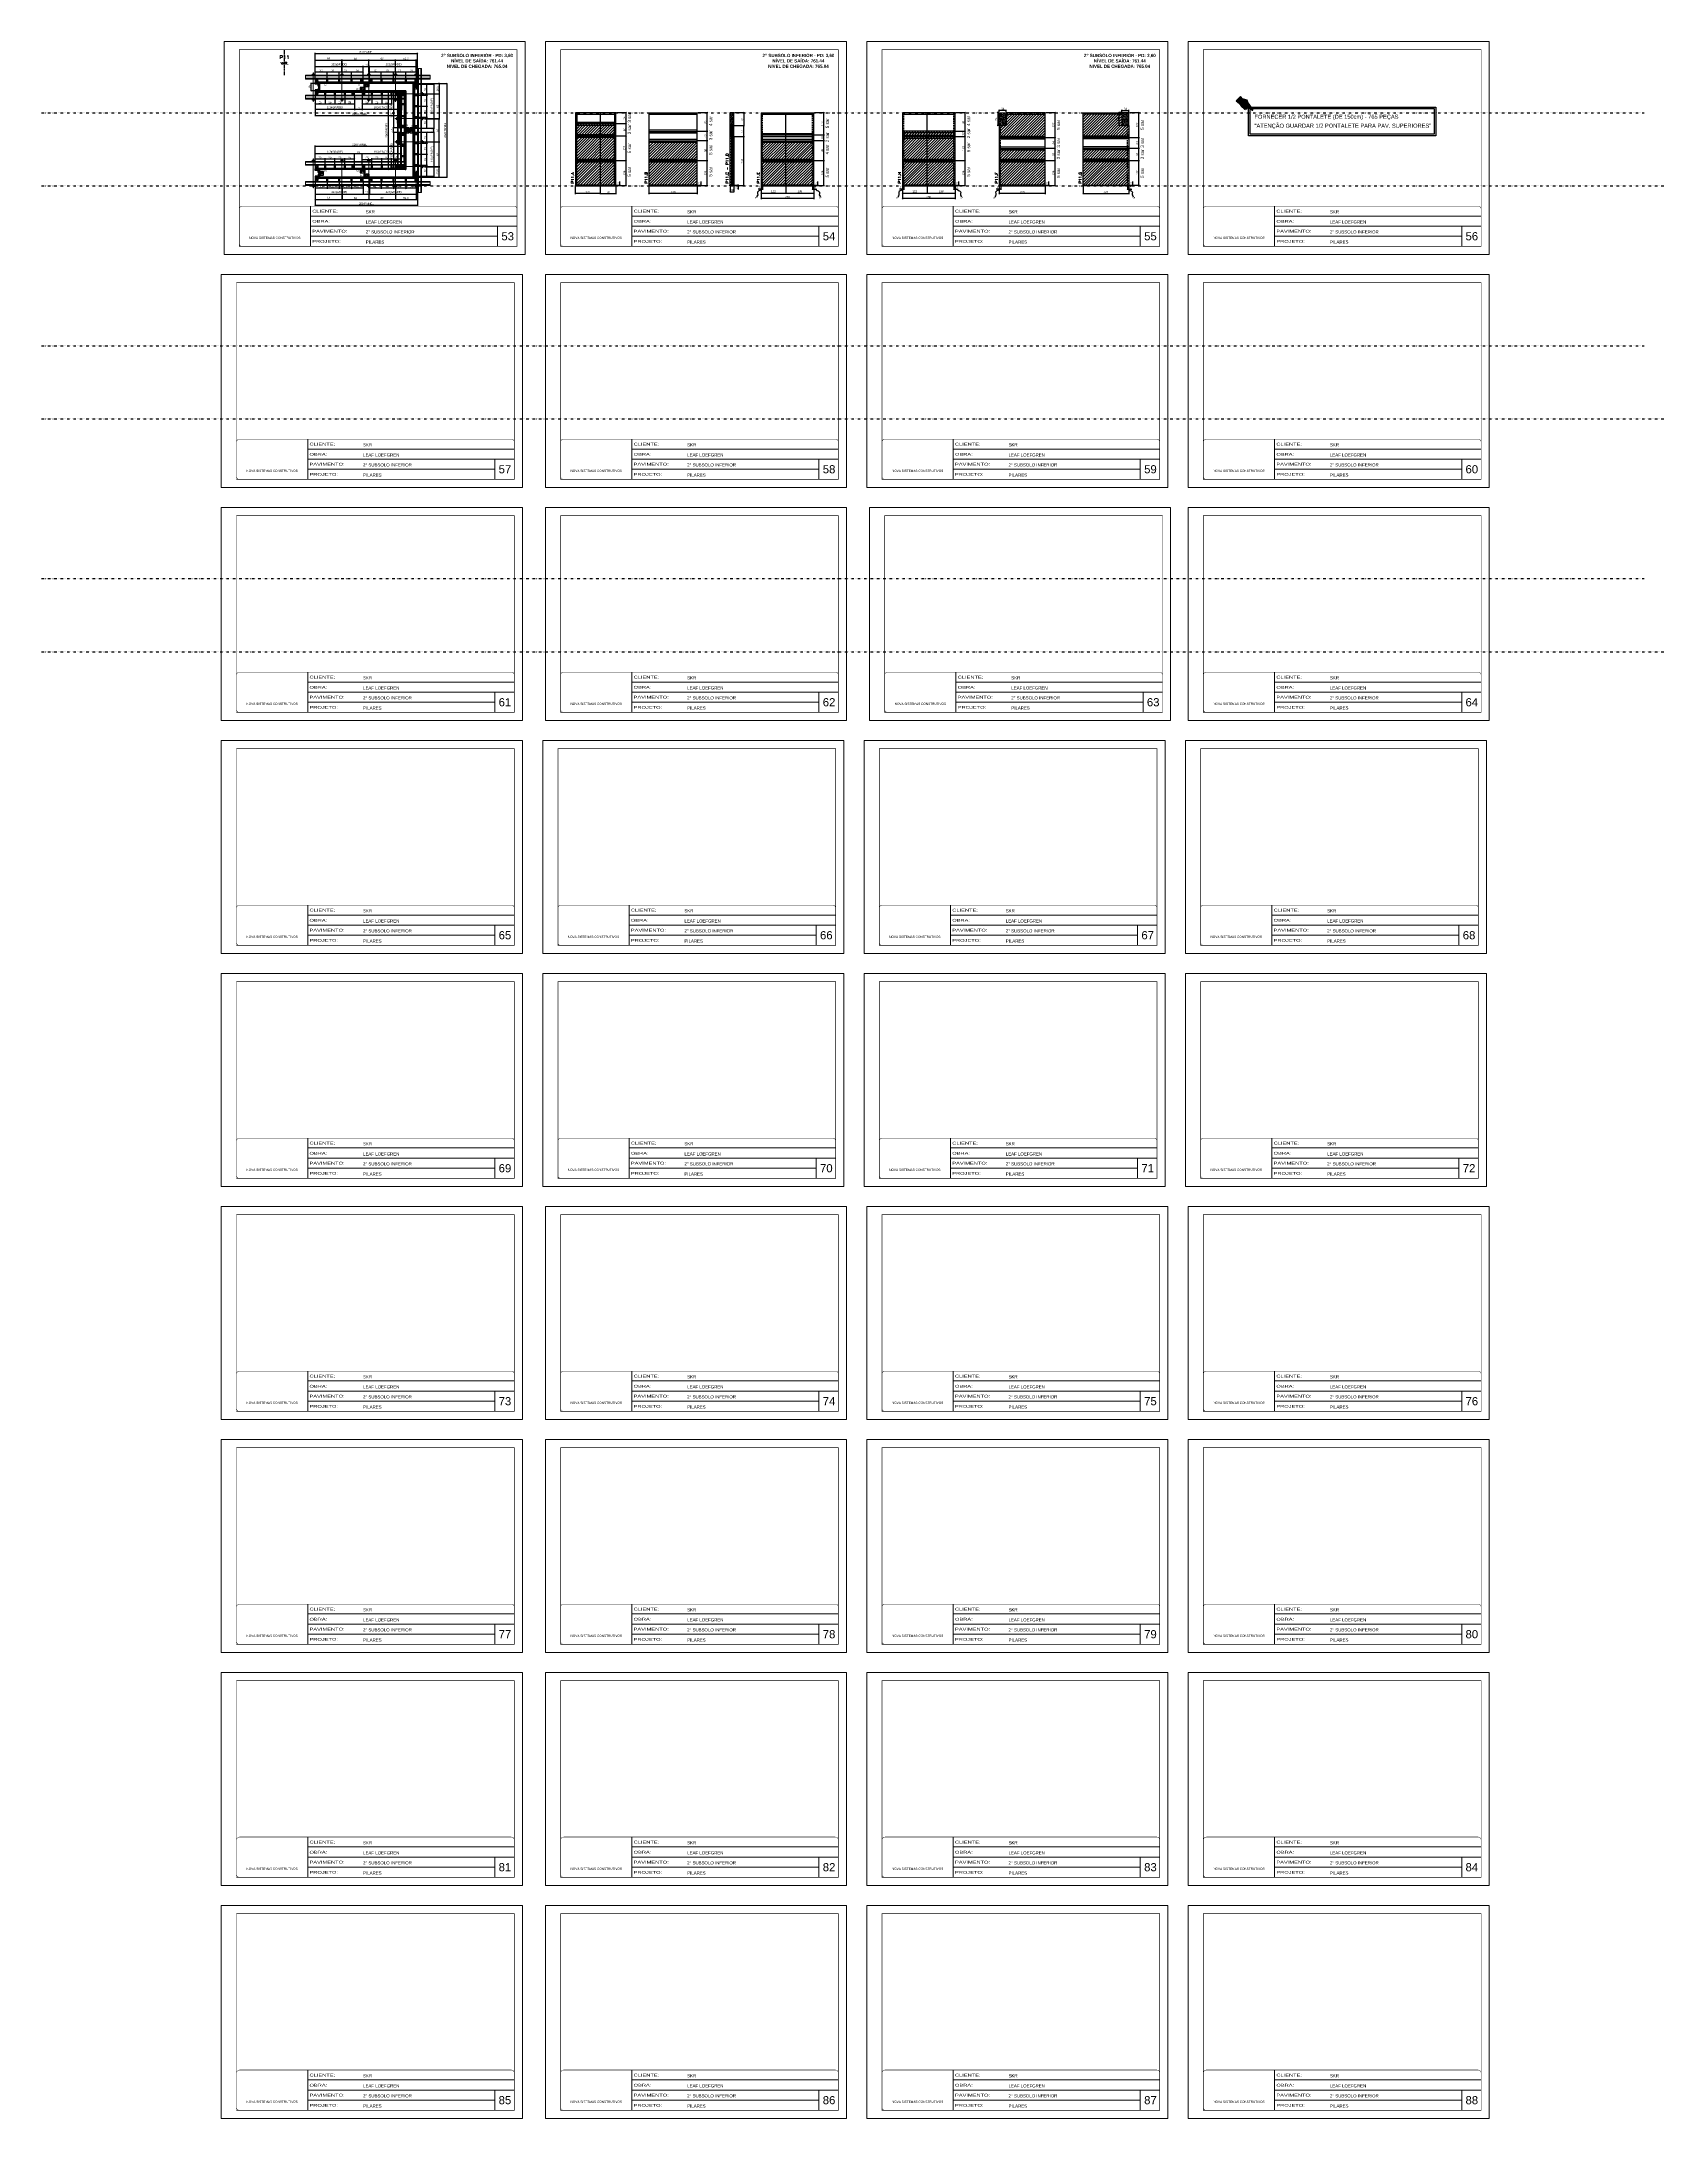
# Model space of a CAD drawing. Extents: x 13513 to 27878, y -21631 to 6985.
# Drawn here: x 13513 to 21518, y -18185 to -7947 of the extents above; entities that cross this region are included whole.
import ezdxf
from ezdxf.enums import TextEntityAlignment as Align

# ---------------------------------------------------------------- set-up
doc = ezdxf.new("R2010")
doc.units = 0
for name, pattern in [('CONTINUO', [0]), ('DASHED', [0.75, 0.5, -0.25]), ('DIVIDE2', [0.625, 0.25, -0.125, 0, -0.125, 0, -0.125]), ('HIDDEN', [0.375, 0.25, -0.125])]:
    doc.linetypes.add(name, pattern=pattern)
for name, color, linetype, lineweight in [('CARIMBO', 255, 'Continuous', 9), ('Folhas', 255, 'Continuous', 9), ('Hachura', 251, 'Continuous', 9), ('Madeira', 126, 'Continuous', 18), ('Perfil Metálico', 224, 'Continuous', 18), ('SARRAFO DE PRESSAO', 251, 'DASHED', 9), ('Texto Seção', 7, 'Continuous', 15)]:
    doc.layers.add(name, color=color, linetype=linetype, lineweight=lineweight)
for name, color, linetype in [('CHAPA', 1, 'Continuous'), ('COTA', 241, 'Continuous'), ('F-PILARES-S', 170, 'Continuous'), ('MEIO_PONT', 93, 'Continuous'), ('NOMENCLATURA', 7, 'Continuous'), ('Nível', 160, 'Continuous'), ('Painéis', 200, 'Continuous'), ('REGUA-80', 111, 'Continuous'), ('SARR_2.2x7', 40, 'Continuous'), ('SARRAFO', 251, 'Continuous'), ('Sarrafo de Pressão', 42, 'HIDDEN'), ('texto', 7, 'Continuous'), ('Texto de Titulo', 7, 'Continuous'), ('Texto Qtd Sarr', 242, 'Continuous'), ('TEXTO_GERAL', 7, 'Continuous'), ('va165-sec', 5, 'DASHED')]:
    doc.layers.add(name, color=color, linetype=linetype)
doc.styles.add('ARIAL', font='arial.ttf')
doc.styles.add('ARIAL_NARROW', font='ARIALN.TTF', dxfattribs={"height": 0.2})
doc.styles.add('COTA TECNICA', font='techl___.ttf', dxfattribs={"height": 10})
doc.styles.add('COTA TECNICA 2X', font='techl___.ttf', dxfattribs={"height": 10})
doc.styles.add('COTA TECNICA-50', font='techl___.ttf', dxfattribs={"height": 10})
doc.styles.add('REGUA-120', font='ROMANS.shx', dxfattribs={"height": 15})
doc.styles.add('ROMANC', font='techb___.ttf', dxfattribs={"height": 2.5})
doc.styles.add('ROMANS', font='romans.shx')
doc.styles.get("Standard").update_dxf_attribs({"font": 'arial.ttf'})
doc.styles.add('Tecnologia', font='')
doc.styles.get('Tecnologia').set_extended_font_data('Forgotten Futurist')
doc.dimstyles.new('COTA PAINEL-50', dxfattribs={"dimtxt": 10, "dimasz": 3, "dimexe": 3, "dimexo": 3, "dimgap": 3, "dimtad": 1, "dimdec": 1, "dimzin": 12, "dimdsep": 46, "dimtxsty": 'COTA TECNICA-50', "dimblk1": 'OBLIQUE', "dimblk2": 'OBLIQUE', "dimsah": 1, "dimcen": 0.9, "dimclrd": 4, "dimclre": 4, "dimclrt": 240, "dimadec": 1, "dimazin": 3, "dimtfac": 1, "dimtdec": 1, "dimtmove": 0, "dimatfit": 3, "dimfxl": 1, "dimtolj": 1, "dimtzin": 12, "dimarcsym": 0})
doc.dimstyles.new('PAINEL', dxfattribs={"dimtxt": 10, "dimasz": 3, "dimexe": 3, "dimexo": 3, "dimgap": 3, "dimtad": 1, "dimdec": 1, "dimzin": 12, "dimdsep": 46, "dimtxsty": 'COTA TECNICA', "dimblk1": 'OBLIQUE', "dimblk2": 'OBLIQUE', "dimsah": 1, "dimcen": 0.9, "dimclrd": 4, "dimclre": 4, "dimclrt": 240, "dimadec": 1, "dimazin": 3, "dimtfac": 1, "dimtdec": 1, "dimtmove": 0, "dimatfit": 3, "dimfxl": 1, "dimtolj": 1, "dimtzin": 12, "dimarcsym": 0})
doc.dimstyles.new('SECAO PILAR', dxfattribs={"dimtxt": 10, "dimasz": 3, "dimexe": 3, "dimexo": 3, "dimgap": 3, "dimtad": 1, "dimdec": 1, "dimlfac": 0.5, "dimzin": 12, "dimdsep": 46, "dimtxsty": 'COTA TECNICA 2X', "dimblk1": 'OBLIQUE', "dimblk2": 'OBLIQUE', "dimsah": 1, "dimcen": 0.9, "dimclrd": 256, "dimclre": 256, "dimclrt": 256, "dimadec": 1, "dimazin": 3, "dimtfac": 1, "dimtdec": 1, "dimtmove": 0, "dimatfit": 3, "dimfxl": 1, "dimtolj": 1, "dimtzin": 12, "dimarcsym": 0})
doc.dimstyles.new('SECÇÃO 2', dxfattribs={"dimtxt": 7, "dimasz": 6, "dimexe": 0.18, "dimexo": 2, "dimgap": -4, "dimtad": 3, "dimdec": 1, "dimlfac": 0.5, "dimzin": 12, "dimdsep": 46, "dimtxsty": 'ROMANS', "dimblk": 'ARCHTICK', "dimcen": 0.09, "dimse1": 1, "dimse2": 1, "dimsd1": 1, "dimsd2": 1, "dimclrd": 180, "dimclre": 5, "dimclrt": 1, "dimadec": 0, "dimazin": 3, "dimtfac": 1, "dimtdec": 1, "dimtofl": 0, "dimtmove": 0, "dimatfit": 3, "dimldrblk": 'ARCHTICK', "dimfxl": 1, "dimtolj": 1, "dimtzin": 0, "dimarcsym": 0})
doc.dimstyles.get("Standard").update_dxf_attribs({"dimtxt": 0.18, "dimasz": 0.18, "dimexe": 0.18, "dimexo": 0.0625, "dimgap": 0.09, "dimtad": 0, "dimtih": 1, "dimtoh": 1, "dimdec": 4, "dimzin": 0, "dimdsep": 46, "dimtxsty": 'Standard', "dimcen": 0.09, "dimadec": 0, "dimazin": 0, "dimtfac": 1, "dimtdec": 4, "dimtofl": 0, "dimtmove": 0, "dimatfit": 3, "dimfxl": 1, "dimtolj": 1, "dimtzin": 0, "dimarcsym": 0})
pattern_1 = [(45, (9498.6943, 22537.4475), (-1.12253202, 1.12253202), [])]
pattern_2 = [(135, (-22535.0657, 8779.5912), (-1.12253202, -1.12253202), [])]
pattern_3 = [(45, (7214.9606, 1533.2216), (-1.122532, 1.122532), [])]
pattern_4 = [(315, (23103.3519, -10607.3856), (1.12253202, 1.12253202), [])]

# ---------------------------------------------------------------- blocks, each defined once
blk = doc.blocks.new('9999999999')
at = {"color": 30, "linetype": 'CONTINUO'}
for p, q in [((98565, 34230), (98565, 34429)), ((98565, 34380), (99584, 34380)), ((98565, 34330), (99488, 34330)), ((99584, 34330), (99488, 34330)), ((99488, 34330), (99488, 34230)), ((98565, 34280), (99488, 34280))]:
    blk.add_line(p, q, dxfattribs=at)
at = {"color": 30, "linetype": 'CONTINUO', "const_width": 2}
blk.add_lwpolyline([(99584, 34230), (99584, 34414, 0.414214), (99569, 34429), (98229, 34429, 0.414214), (98214, 34414), (98214, 34245, 0.414214), (98229, 34230), (99584, 34230)], format="xyb", dxfattribs=at)
at = {"layer": 'Folhas'}
blk.add_lwpolyline([(98139, 34190), (99624, 34190), (99624, 35240), (98139, 35240)], close=True, dxfattribs=at)
at = {"layer": 'Folhas', "color": 30, "const_width": 3}
blk.add_lwpolyline([(98214, 34230), (99584, 34230), (99584, 35200), (98214, 35200)], close=True, dxfattribs=at)
at = {"color": 7, "linetype": 'Continuous', "ltscale": 5, "style": 'ARIAL'}
for s, height, p in [('SKR', 15.5, (98838, 34393)), ('LEAF LOEFGREN', 15.48, (98838, 34343)), ('2° SUBSOLO INFERIOR', 15.48, (98838, 34294)), ('NOVA SISTEMAS CONSTRUTIVOS', 11.06, (98263, 34267)), ('PILARES', 15.5, (98838, 34244))]:
    blk.add_text(s, height=height, dxfattribs=at).set_placement(p)
at = {"layer": 'Folhas', "color": 7, "style": 'Tecnologia', "width": 1.5}
for s, p in [('CLIENTE:', (98574, 34397)), ('OBRA:', (98574, 34347)), ('PAVIMENTO:', (98574, 34298)), ('PROJETO:', (98574, 34248))]:
    blk.add_text(s, height=14, dxfattribs=at).set_placement(p)
blk = doc.blocks.new('titulo1')
at = {"layer": 'Defpoints', "color": 252, "linetype": 'HIDDEN', "ltscale": 2}
blk.add_line((0, 0), (0, 125), dxfattribs=at)
at = {"layer": 'Defpoints', "style": 'ROMANS', "oblique": 15}
blk.add_attdef('FOLHA', text='', height=10, dxfattribs=at).set_placement((0, 16), align=Align.MIDDLE_CENTER)
at = {"layer": 'Texto Qtd Sarr', "color": 3, "style": 'ROMANS', "oblique": 15}
for tag, height, p in [('TITULO', 17, (0, 71)), ('SEÇÃO', 12, (0, 42))]:
    blk.add_attdef(tag, text='', height=height, dxfattribs=at).set_placement(p, align=Align.MIDDLE_CENTER)
blk = doc.blocks.new('*D388')
at = {"layer": 'COTA', "color": 180, "lineweight": -2, "transparency": 16777216}
for p, q in [((23224, -159), (23198, -159)), ((23198, -159), (23198, -174)), ((23198, -174), (23224, -174)), ((23224, -174), (23224, -159))]:
    blk.add_line(p, q, dxfattribs=at)
at = {"layer": 'Defpoints', "color": 0, "transparency": 16777216}
for p in [(22992, -176), (22992, -178), (23430, -176)]:
    blk.add_point(p, dxfattribs=at)
at = {"layer": 'COTA', "color": 1, "transparency": 16777216, "insert": (23211, -167), "char_height": 7, "attachment_point": 5, "style": 'ROMANS'}
blk.add_mtext('\\A1;219', dxfattribs=at)
blk = doc.blocks.new('_ArchTick')
at = {"color": 0, "linetype": 'ByBlock', "const_width": 0.15}
blk.add_lwpolyline([(-0.5, -0.5), (0.5, 0.5)], dxfattribs=at)
blk = doc.blocks.new('*D389')
at = {"layer": 'COTA', "color": 180, "lineweight": -2, "transparency": 16777216}
for p, q in [((23243, -139), (23217, -139)), ((23217, -139), (23217, -154)), ((23217, -154), (23243, -154)), ((23243, -154), (23243, -139))]:
    blk.add_line(p, q, dxfattribs=at)
at = {"layer": 'Defpoints', "color": 0, "transparency": 16777216}
for p in [(22992, -138), (23468, -138), (23468, -158)]:
    blk.add_point(p, dxfattribs=at)
at = {"layer": 'COTA', "color": 1, "transparency": 16777216, "insert": (23230, -146), "char_height": 7, "attachment_point": 5, "style": 'ROMANS'}
blk.add_mtext('\\A1;238', dxfattribs=at)
blk = doc.blocks.new('*D390')
at = {"layer": 'COTA', "color": 180, "lineweight": -2, "transparency": 16777216}
for p, q in [((23446, -363), (23431, -363)), ((23431, -363), (23431, -389)), ((23431, -389), (23446, -389)), ((23446, -389), (23446, -363))]:
    blk.add_line(p, q, dxfattribs=at)
at = {"layer": 'Defpoints', "color": 0, "transparency": 16777216}
for p in [(23430, -176), (23430, -576), (23450, -576)]:
    blk.add_point(p, dxfattribs=at)
at = {"layer": 'COTA', "color": 1, "transparency": 16777216, "insert": (23439, -376), "char_height": 7, "attachment_point": 5, "rotation": 90, "style": 'ROMANS'}
blk.add_mtext('\\A1;200', dxfattribs=at)
blk = doc.blocks.new('*D391')
at = {"layer": 'COTA', "color": 180, "lineweight": -2, "transparency": 16777216}
for p, q in [((23465, -363), (23450, -363)), ((23450, -363), (23450, -389)), ((23450, -389), (23465, -389)), ((23465, -389), (23465, -363))]:
    blk.add_line(p, q, dxfattribs=at)
at = {"layer": 'Defpoints', "color": 0, "transparency": 16777216}
for p in [(23468, -138), (23468, -614), (23469, -614)]:
    blk.add_point(p, dxfattribs=at)
at = {"layer": 'COTA', "color": 1, "transparency": 16777216, "insert": (23458, -376), "char_height": 7, "attachment_point": 5, "rotation": 90, "style": 'ROMANS'}
blk.add_mtext('\\A1;238', dxfattribs=at)
blk = doc.blocks.new('*D392')
at = {"layer": 'COTA', "color": 180, "lineweight": -2, "transparency": 16777216}
for p, q in [((23243, -598), (23217, -598)), ((23217, -598), (23217, -613)), ((23217, -613), (23243, -613)), ((23243, -613), (23243, -598))]:
    blk.add_line(p, q, dxfattribs=at)
at = {"layer": 'Defpoints', "color": 0, "transparency": 16777216}
for p in [(22992, -614), (23468, -614), (23468, -617)]:
    blk.add_point(p, dxfattribs=at)
at = {"layer": 'COTA', "color": 1, "transparency": 16777216, "insert": (23230, -605), "char_height": 7, "attachment_point": 5, "style": 'ROMANS'}
blk.add_mtext('\\A1;238', dxfattribs=at)
blk = doc.blocks.new('*D393')
at = {"layer": 'COTA', "color": 180, "lineweight": -2, "transparency": 16777216}
for p, q in [((23224, -577), (23198, -577)), ((23198, -577), (23198, -592)), ((23198, -592), (23224, -592)), ((23224, -592), (23224, -577))]:
    blk.add_line(p, q, dxfattribs=at)
at = {"layer": 'Defpoints', "color": 0, "transparency": 16777216}
for p in [(22992, -576), (23430, -576), (23430, -596)]:
    blk.add_point(p, dxfattribs=at)
at = {"layer": 'COTA', "color": 1, "transparency": 16777216, "insert": (23211, -584), "char_height": 7, "attachment_point": 5, "style": 'ROMANS'}
blk.add_mtext('\\A1;219', dxfattribs=at)
blk = doc.blocks.new('*D394')
at = {"layer": 'COTA', "color": 180, "lineweight": -2, "transparency": 16777216}
for p, q in [((23012, -586), (22997, -586)), ((22997, -586), (22997, -604)), ((22997, -604), (23012, -604)), ((23012, -604), (23012, -586))]:
    blk.add_line(p, q, dxfattribs=at)
at = {"layer": 'Defpoints', "color": 0, "transparency": 16777216}
for p in [(22992, -576), (22992, -614), (23016, -614)]:
    blk.add_point(p, dxfattribs=at)
at = {"layer": 'COTA', "color": 1, "transparency": 16777216, "insert": (23004, -595), "char_height": 7, "attachment_point": 5, "rotation": 90, "style": 'ROMANS'}
blk.add_mtext('\\A1;19', dxfattribs=at)
blk = doc.blocks.new('*D1005')
at = {"layer": 'COTA', "color": 180, "lineweight": -2, "transparency": 16777216}
for p, q in [((92, 174), (77, 174)), ((77, 174), (77, 156)), ((77, 156), (92, 156)), ((92, 156), (92, 174))]:
    blk.add_line(p, q, dxfattribs=at)
at = {"layer": 'Defpoints', "color": 0, "transparency": 16777216}
for p in [(72, 184), (72, 146), (96, 146)]:
    blk.add_point(p, dxfattribs=at)
at = {"layer": 'COTA', "color": 1, "transparency": 16777216, "insert": (85, 165), "char_height": 7, "attachment_point": 5, "rotation": 90, "style": 'ROMANS'}
blk.add_mtext('\\A1;19', dxfattribs=at)
blk = doc.blocks.new('PONTALETE')
at = {"layer": 'Madeira'}
for q in [(2.7, 7), (7, 5.8), (7, 1.7)]:
    blk.add_line((0, 0), q, dxfattribs=at)
blk.add_lwpolyline([(0, 0), (7, 0), (7, 7), (0, 7)], close=True, dxfattribs=at)
for centre, radius, start, end in [((2, 0.1), 6.23, 37.2818, 109.0913), ((1.1, 0.9), 3.19, 343.603, 109.9847), ((-0.2, -0.8), 3.09, 14.6322, 86.0383)]:
    blk.add_arc(centre, radius, start, end, dxfattribs=at)
blk = doc.blocks.new('MEIO PONTALETE')
at = {"layer": 'Madeira'}
for q in [(2.7, 7), (3.5, 2.9), (3.5, 0.9)]:
    blk.add_line((0, 0), q, dxfattribs=at)
blk.add_lwpolyline([(0, 0), (3.5, 0), (3.5, 7), (0, 7)], close=True, dxfattribs=at)
for centre, radius, start, end in [((2, 0.1), 6.23, 76.4499, 109.0913), ((1.1, 0.9), 3.19, 40.9063, 109.9847), ((-0.2, -0.8), 3.09, 14.6322, 86.0383)]:
    blk.add_arc(centre, radius, start, end, dxfattribs=at)
blk = doc.blocks.new('_Oblique')
at = {"color": 0, "linetype": 'ByBlock', "lineweight": -2}
blk.add_line((-0.5, -0.5), (0.5, 0.5), dxfattribs=at)
blk = doc.blocks.new('*D395')
at = {"layer": 'COTA', "lineweight": -2, "transparency": 16777216}
for p, q in [((23493, -366), (23575, -366)), ((23493, -385), (23575, -385)), ((23572, -385), (23572, -366))]:
    blk.add_line(p, q, dxfattribs=at)
at = {"layer": 'Defpoints', "color": 0, "transparency": 16777216}
for p in [(23490, -366), (23490, -385), (23572, -366)]:
    blk.add_point(p, dxfattribs=at)
at = {"layer": 'COTA', "lineweight": -2, "transparency": 16777216, "xscale": 3, "yscale": 3, "zscale": 3}
for p, rotation in [((23572, -366), 90), ((23572, -385), 270)]:
    blk.add_blockref('_Oblique', p, dxfattribs=dict(at, rotation=rotation))
at = {"layer": 'COTA', "transparency": 16777216, "insert": (23564, -376), "char_height": 10, "attachment_point": 5, "rotation": 90, "style": 'COTA TECNICA 2X'}
blk.add_mtext('\\A1;9.6', dxfattribs=at)
blk = doc.blocks.new('*D943')
at = {"layer": 'COTA', "lineweight": -2, "transparency": 16777216}
for p, q in [((50, 559), (50, 455)), ((502, 539), (502, 455)), ((50, 458), (502, 458))]:
    blk.add_line(p, q, dxfattribs=at)
at = {"layer": 'Defpoints', "color": 0, "transparency": 16777216}
for p in [(50, 562), (502, 542), (502, 458)]:
    blk.add_point(p, dxfattribs=at)
at = {"layer": 'COTA', "lineweight": -2, "transparency": 16777216, "xscale": 3, "yscale": 3, "zscale": 3, "rotation": 180}
blk.add_blockref('_Oblique', (50, 458), dxfattribs=at)
at = {"layer": 'COTA', "lineweight": -2, "transparency": 16777216, "xscale": 3, "yscale": 3, "zscale": 3}
blk.add_blockref('_Oblique', (502, 458), dxfattribs=at)
at = {"layer": 'COTA', "transparency": 16777216, "insert": (276, 466), "char_height": 10, "attachment_point": 5, "style": 'COTA TECNICA 2X'}
blk.add_mtext('\\A1;226 PAINEL', dxfattribs=at)
blk = doc.blocks.new('*D944')
at = {"layer": 'COTA', "lineweight": -2, "transparency": 16777216}
for p, q in [((50, 559), (50, 515)), ((100, 559), (100, 515)), ((50, 518), (100, 518))]:
    blk.add_line(p, q, dxfattribs=at)
at = {"layer": 'Defpoints', "color": 0, "transparency": 16777216}
for p in [(50, 562), (100, 562), (100, 518)]:
    blk.add_point(p, dxfattribs=at)
at = {"layer": 'COTA', "lineweight": -2, "transparency": 16777216, "xscale": 3, "yscale": 3, "zscale": 3, "rotation": 180}
blk.add_blockref('_Oblique', (50, 518), dxfattribs=at)
at = {"layer": 'COTA', "lineweight": -2, "transparency": 16777216, "xscale": 3, "yscale": 3, "zscale": 3}
blk.add_blockref('_Oblique', (100, 518), dxfattribs=at)
at = {"layer": 'COTA', "transparency": 16777216, "insert": (75, 526), "char_height": 10, "attachment_point": 5, "style": 'COTA TECNICA 2X'}
blk.add_mtext('\\A1;25', dxfattribs=at)
blk = doc.blocks.new('*D945')
at = {"layer": 'COTA', "lineweight": -2, "transparency": 16777216}
for p, q in [((100, 559), (100, 515)), ((150, 559), (150, 515)), ((100, 518), (150, 518))]:
    blk.add_line(p, q, dxfattribs=at)
at = {"layer": 'Defpoints', "color": 0, "transparency": 16777216}
for p in [(100, 562), (150, 562), (150, 518)]:
    blk.add_point(p, dxfattribs=at)
at = {"layer": 'COTA', "lineweight": -2, "transparency": 16777216, "xscale": 3, "yscale": 3, "zscale": 3, "rotation": 180}
blk.add_blockref('_Oblique', (100, 518), dxfattribs=at)
at = {"layer": 'COTA', "lineweight": -2, "transparency": 16777216, "xscale": 3, "yscale": 3, "zscale": 3}
blk.add_blockref('_Oblique', (150, 518), dxfattribs=at)
at = {"layer": 'COTA', "transparency": 16777216, "insert": (125, 526), "char_height": 10, "attachment_point": 5, "style": 'COTA TECNICA 2X'}
blk.add_mtext('\\A1;25', dxfattribs=at)
blk = doc.blocks.new('*D946')
at = {"layer": 'COTA', "lineweight": -2, "transparency": 16777216}
for p, q in [((150, 559), (150, 515)), ((200, 559), (200, 515)), ((150, 518), (200, 518))]:
    blk.add_line(p, q, dxfattribs=at)
at = {"layer": 'Defpoints', "color": 0, "transparency": 16777216}
for p in [(150, 562), (200, 562), (200, 518)]:
    blk.add_point(p, dxfattribs=at)
at = {"layer": 'COTA', "lineweight": -2, "transparency": 16777216, "xscale": 3, "yscale": 3, "zscale": 3, "rotation": 180}
blk.add_blockref('_Oblique', (150, 518), dxfattribs=at)
at = {"layer": 'COTA', "lineweight": -2, "transparency": 16777216, "xscale": 3, "yscale": 3, "zscale": 3}
blk.add_blockref('_Oblique', (200, 518), dxfattribs=at)
at = {"layer": 'COTA', "transparency": 16777216, "insert": (175, 526), "char_height": 10, "attachment_point": 5, "style": 'COTA TECNICA 2X'}
blk.add_mtext('\\A1;25', dxfattribs=at)
blk = doc.blocks.new('*D947')
at = {"layer": 'COTA', "lineweight": -2, "transparency": 16777216}
for p, q in [((50, 559), (50, 487)), ((250, 559), (250, 487)), ((250, 490), (50, 490))]:
    blk.add_line(p, q, dxfattribs=at)
at = {"layer": 'Defpoints', "color": 0, "transparency": 16777216}
for p in [(50, 562), (250, 562), (50, 490)]:
    blk.add_point(p, dxfattribs=at)
at = {"layer": 'COTA', "lineweight": -2, "transparency": 16777216, "xscale": 3, "yscale": 3, "zscale": 3, "rotation": 180}
blk.add_blockref('_Oblique', (50, 490), dxfattribs=at)
at = {"layer": 'COTA', "lineweight": -2, "transparency": 16777216, "xscale": 3, "yscale": 3, "zscale": 3}
blk.add_blockref('_Oblique', (250, 490), dxfattribs=at)
at = {"layer": 'COTA', "transparency": 16777216, "insert": (150, 499), "char_height": 10, "attachment_point": 5, "style": 'COTA TECNICA 2X'}
blk.add_mtext('\\A1;100(GRADE)', dxfattribs=at)
blk = doc.blocks.new('*D396')
at = {"layer": 'COTA', "lineweight": -2, "transparency": 16777216}
for p, q in [((23120, -201), (23120, -245)), ((23170, -201), (23170, -245)), ((23120, -242), (23170, -242))]:
    blk.add_line(p, q, dxfattribs=at)
at = {"layer": 'Defpoints', "color": 0, "transparency": 16777216}
for p in [(23120, -198), (23170, -198), (23170, -242)]:
    blk.add_point(p, dxfattribs=at)
at = {"layer": 'COTA', "lineweight": -2, "transparency": 16777216, "xscale": 3, "yscale": 3, "zscale": 3, "rotation": 180}
blk.add_blockref('_Oblique', (23120, -242), dxfattribs=at)
at = {"layer": 'COTA', "lineweight": -2, "transparency": 16777216, "xscale": 3, "yscale": 3, "zscale": 3}
blk.add_blockref('_Oblique', (23170, -242), dxfattribs=at)
at = {"layer": 'COTA', "transparency": 16777216, "insert": (23145, -233), "char_height": 10, "attachment_point": 5, "style": 'COTA TECNICA 2X'}
blk.add_mtext('\\A1;25', dxfattribs=at)
blk = doc.blocks.new('*D948')
at = {"layer": 'COTA', "lineweight": -2, "transparency": 16777216}
for p, q in [((288, 559), (288, 515)), ((338, 559), (338, 515)), ((288, 518), (338, 518))]:
    blk.add_line(p, q, dxfattribs=at)
at = {"layer": 'Defpoints', "color": 0, "transparency": 16777216}
for p in [(288, 562), (338, 562), (338, 518)]:
    blk.add_point(p, dxfattribs=at)
at = {"layer": 'COTA', "lineweight": -2, "transparency": 16777216, "xscale": 3, "yscale": 3, "zscale": 3, "rotation": 180}
blk.add_blockref('_Oblique', (288, 518), dxfattribs=at)
at = {"layer": 'COTA', "lineweight": -2, "transparency": 16777216, "xscale": 3, "yscale": 3, "zscale": 3}
blk.add_blockref('_Oblique', (338, 518), dxfattribs=at)
at = {"layer": 'COTA', "transparency": 16777216, "insert": (313, 526), "char_height": 10, "attachment_point": 5, "style": 'COTA TECNICA 2X'}
blk.add_mtext('\\A1;25', dxfattribs=at)
blk = doc.blocks.new('*D949')
at = {"layer": 'COTA', "lineweight": -2, "transparency": 16777216}
for p, q in [((338, 559), (338, 515)), ((388, 559), (388, 515)), ((338, 518), (388, 518))]:
    blk.add_line(p, q, dxfattribs=at)
at = {"layer": 'Defpoints', "color": 0, "transparency": 16777216}
for p in [(338, 562), (388, 562), (388, 518)]:
    blk.add_point(p, dxfattribs=at)
at = {"layer": 'COTA', "lineweight": -2, "transparency": 16777216, "xscale": 3, "yscale": 3, "zscale": 3, "rotation": 180}
blk.add_blockref('_Oblique', (338, 518), dxfattribs=at)
at = {"layer": 'COTA', "lineweight": -2, "transparency": 16777216, "xscale": 3, "yscale": 3, "zscale": 3}
blk.add_blockref('_Oblique', (388, 518), dxfattribs=at)
at = {"layer": 'COTA', "transparency": 16777216, "insert": (363, 526), "char_height": 10, "attachment_point": 5, "style": 'COTA TECNICA 2X'}
blk.add_mtext('\\A1;25', dxfattribs=at)
blk = doc.blocks.new('*D950')
at = {"layer": 'COTA', "lineweight": -2, "transparency": 16777216}
for p, q in [((388, 559), (388, 515)), ((438, 559), (438, 515)), ((388, 518), (438, 518))]:
    blk.add_line(p, q, dxfattribs=at)
at = {"layer": 'Defpoints', "color": 0, "transparency": 16777216}
for p in [(388, 562), (438, 562), (438, 518)]:
    blk.add_point(p, dxfattribs=at)
at = {"layer": 'COTA', "lineweight": -2, "transparency": 16777216, "xscale": 3, "yscale": 3, "zscale": 3, "rotation": 180}
blk.add_blockref('_Oblique', (388, 518), dxfattribs=at)
at = {"layer": 'COTA', "lineweight": -2, "transparency": 16777216, "xscale": 3, "yscale": 3, "zscale": 3}
blk.add_blockref('_Oblique', (438, 518), dxfattribs=at)
at = {"layer": 'COTA', "transparency": 16777216, "insert": (413, 526), "char_height": 10, "attachment_point": 5, "style": 'COTA TECNICA 2X'}
blk.add_mtext('\\A1;25', dxfattribs=at)
blk = doc.blocks.new('*D951')
at = {"layer": 'COTA', "lineweight": -2, "transparency": 16777216}
for p, q in [((288, 559), (288, 486)), ((488, 559), (488, 486)), ((488, 489), (288, 489))]:
    blk.add_line(p, q, dxfattribs=at)
at = {"layer": 'Defpoints', "color": 0, "transparency": 16777216}
for p in [(288, 562), (488, 562), (288, 489)]:
    blk.add_point(p, dxfattribs=at)
at = {"layer": 'COTA', "lineweight": -2, "transparency": 16777216, "xscale": 3, "yscale": 3, "zscale": 3, "rotation": 180}
blk.add_blockref('_Oblique', (288, 489), dxfattribs=at)
at = {"layer": 'COTA', "lineweight": -2, "transparency": 16777216, "xscale": 3, "yscale": 3, "zscale": 3}
blk.add_blockref('_Oblique', (488, 489), dxfattribs=at)
at = {"layer": 'COTA', "transparency": 16777216, "insert": (388, 499), "char_height": 10, "attachment_point": 5, "style": 'COTA TECNICA 2X'}
blk.add_mtext('\\A1;100(GRADE)', dxfattribs=at)
blk = doc.blocks.new('*D1006')
at = {"layer": 'COTA', "lineweight": -2, "transparency": 16777216}
for p, q in [((200, 559), (200, 515)), ((250, 559), (250, 515)), ((200, 518), (250, 518))]:
    blk.add_line(p, q, dxfattribs=at)
at = {"layer": 'Defpoints', "color": 0, "transparency": 16777216}
for p in [(200, 562), (250, 562), (250, 518)]:
    blk.add_point(p, dxfattribs=at)
at = {"layer": 'COTA', "lineweight": -2, "transparency": 16777216, "xscale": 3, "yscale": 3, "zscale": 3, "rotation": 180}
blk.add_blockref('_Oblique', (200, 518), dxfattribs=at)
at = {"layer": 'COTA', "lineweight": -2, "transparency": 16777216, "xscale": 3, "yscale": 3, "zscale": 3}
blk.add_blockref('_Oblique', (250, 518), dxfattribs=at)
at = {"layer": 'COTA', "transparency": 16777216, "insert": (225, 526), "char_height": 10, "attachment_point": 5, "style": 'COTA TECNICA 2X'}
blk.add_mtext('\\A1;25', dxfattribs=at)
blk = doc.blocks.new('*D397')
at = {"layer": 'COTA', "lineweight": -2, "transparency": 16777216}
for p, q in [((23170, -201), (23170, -273)), ((23208, -201), (23208, -273)), ((23208, -270), (23170, -270))]:
    blk.add_line(p, q, dxfattribs=at)
at = {"layer": 'Defpoints', "color": 0, "transparency": 16777216}
for p in [(23170, -198), (23208, -198), (23170, -270)]:
    blk.add_point(p, dxfattribs=at)
at = {"layer": 'COTA', "lineweight": -2, "transparency": 16777216, "xscale": 3, "yscale": 3, "zscale": 3, "rotation": 180}
blk.add_blockref('_Oblique', (23170, -270), dxfattribs=at)
at = {"layer": 'COTA', "lineweight": -2, "transparency": 16777216, "xscale": 3, "yscale": 3, "zscale": 3}
blk.add_blockref('_Oblique', (23208, -270), dxfattribs=at)
at = {"layer": 'COTA', "transparency": 16777216, "insert": (23189, -262), "char_height": 10, "attachment_point": 5, "style": 'COTA TECNICA 2X'}
blk.add_mtext('\\A1;19', dxfattribs=at)
blk = doc.blocks.new('*D952')
at = {"layer": 'COTA', "lineweight": -2, "transparency": 16777216}
for p, q in [((234, 647), (234, 682)), ((294, 679), (234, 679)), ((294, 647), (294, 682))]:
    blk.add_line(p, q, dxfattribs=at)
at = {"layer": 'Defpoints', "color": 0, "transparency": 16777216}
for p in [(234, 679), (234, 644), (294, 644)]:
    blk.add_point(p, dxfattribs=at)
at = {"layer": 'COTA', "lineweight": -2, "transparency": 16777216, "xscale": 3, "yscale": 3, "zscale": 3, "rotation": 180}
blk.add_blockref('_Oblique', (234, 679), dxfattribs=at)
at = {"layer": 'COTA', "lineweight": -2, "transparency": 16777216, "xscale": 3, "yscale": 3, "zscale": 3}
blk.add_blockref('_Oblique', (294, 679), dxfattribs=at)
at = {"layer": 'COTA', "transparency": 16777216, "insert": (264, 687), "char_height": 10, "attachment_point": 5, "style": 'COTA TECNICA 2X'}
blk.add_mtext('\\A1;30', dxfattribs=at)
blk = doc.blocks.new('*D953')
at = {"layer": 'COTA', "lineweight": -2, "transparency": 16777216}
for p, q in [((50, 647), (50, 711)), ((50, 708), (294, 708)), ((294, 647), (294, 711))]:
    blk.add_line(p, q, dxfattribs=at)
at = {"layer": 'Defpoints', "color": 0, "transparency": 16777216}
for p in [(50, 644), (294, 708), (294, 644)]:
    blk.add_point(p, dxfattribs=at)
at = {"layer": 'COTA', "lineweight": -2, "transparency": 16777216, "xscale": 3, "yscale": 3, "zscale": 3, "rotation": 180}
blk.add_blockref('_Oblique', (50, 708), dxfattribs=at)
at = {"layer": 'COTA', "lineweight": -2, "transparency": 16777216, "xscale": 3, "yscale": 3, "zscale": 3}
blk.add_blockref('_Oblique', (294, 708), dxfattribs=at)
at = {"layer": 'COTA', "transparency": 16777216, "insert": (172, 717), "char_height": 10, "attachment_point": 5, "style": 'COTA TECNICA 2X'}
blk.add_mtext('\\A1;122(GRADE)', dxfattribs=at)
blk = doc.blocks.new('*D954')
at = {"layer": 'COTA', "lineweight": -2, "transparency": 16777216}
for p, q in [((172, 647), (172, 682)), ((234, 679), (172, 679)), ((234, 647), (234, 682))]:
    blk.add_line(p, q, dxfattribs=at)
at = {"layer": 'Defpoints', "color": 0, "transparency": 16777216}
for p in [(172, 679), (172, 644), (234, 644)]:
    blk.add_point(p, dxfattribs=at)
at = {"layer": 'COTA', "lineweight": -2, "transparency": 16777216, "xscale": 3, "yscale": 3, "zscale": 3, "rotation": 180}
blk.add_blockref('_Oblique', (172, 679), dxfattribs=at)
at = {"layer": 'COTA', "lineweight": -2, "transparency": 16777216, "xscale": 3, "yscale": 3, "zscale": 3}
blk.add_blockref('_Oblique', (234, 679), dxfattribs=at)
at = {"layer": 'COTA', "transparency": 16777216, "insert": (203, 687), "char_height": 10, "attachment_point": 5, "style": 'COTA TECNICA 2X'}
blk.add_mtext('\\A1;31', dxfattribs=at)
blk = doc.blocks.new('*D955')
at = {"layer": 'COTA', "lineweight": -2, "transparency": 16777216}
for p, q in [((110, 647), (110, 682)), ((172, 679), (110, 679)), ((172, 647), (172, 682))]:
    blk.add_line(p, q, dxfattribs=at)
at = {"layer": 'Defpoints', "color": 0, "transparency": 16777216}
for p in [(110, 679), (110, 644), (172, 644)]:
    blk.add_point(p, dxfattribs=at)
at = {"layer": 'COTA', "lineweight": -2, "transparency": 16777216, "xscale": 3, "yscale": 3, "zscale": 3, "rotation": 180}
blk.add_blockref('_Oblique', (110, 679), dxfattribs=at)
at = {"layer": 'COTA', "lineweight": -2, "transparency": 16777216, "xscale": 3, "yscale": 3, "zscale": 3}
blk.add_blockref('_Oblique', (172, 679), dxfattribs=at)
at = {"layer": 'COTA', "transparency": 16777216, "insert": (141, 687), "char_height": 10, "attachment_point": 5, "style": 'COTA TECNICA 2X'}
blk.add_mtext('\\A1;31', dxfattribs=at)
blk = doc.blocks.new('*D956')
at = {"layer": 'COTA', "lineweight": -2, "transparency": 16777216}
for p, q in [((50, 647), (50, 682)), ((110, 679), (50, 679)), ((110, 647), (110, 682))]:
    blk.add_line(p, q, dxfattribs=at)
at = {"layer": 'Defpoints', "color": 0, "transparency": 16777216}
for p in [(50, 679), (50, 644), (110, 644)]:
    blk.add_point(p, dxfattribs=at)
at = {"layer": 'COTA', "lineweight": -2, "transparency": 16777216, "xscale": 3, "yscale": 3, "zscale": 3, "rotation": 180}
blk.add_blockref('_Oblique', (50, 679), dxfattribs=at)
at = {"layer": 'COTA', "lineweight": -2, "transparency": 16777216, "xscale": 3, "yscale": 3, "zscale": 3}
blk.add_blockref('_Oblique', (110, 679), dxfattribs=at)
at = {"layer": 'COTA', "transparency": 16777216, "insert": (80, 687), "char_height": 10, "attachment_point": 5, "style": 'COTA TECNICA 2X'}
blk.add_mtext('\\A1;30', dxfattribs=at)
blk = doc.blocks.new('C')
at = {"layer": 'Hachura', "color": 0}
for p, q in [((0, 3.2), (0, -3.2)), ((0.4, 3.2), (0, 3.2)), ((0.5, 3.2), (0, 3.2)), ((0.5, 3), (0, 3)), ((0.5, 2.9), (0, 2.9)), ((0, 2.7), (0, -1.2)), ((0.5, 2.6), (0, 2.6)), ((0.5, 2.2), (0, 2.2)), ((0.5, 1.5), (0, 1.5)), ((0.4, 0.5), (0.2, 0.5)), ((0.4, -3.2), (0.4, 3.2)), ((0.4, 3.2), (2.6, 3.2)), ((1.7, 1), (0.4, 1)), ((1.5, 0.1), (0.4, 0.1)), ((1.4, 1.9), (1.4, 1)), ((2.6, 2.4), (1.5, 2.1)), ((1.7, -1), (1.7, 1)), ((1.7, 1), (1.7, 0.8)), ((1.7, 1), (1.7, 0.8)), ((1.7, 0.8), (3.4, 0.8)), ((3.4, 0.4), (1.7, 0.4)), ((2.6, 3.2), (2.6, 2.4)), ((3.3, 0.8), (3.3, -0.8)), ((3.4, 0.8), (3.4, -0.8)), ((3.7, 0.4), (3.4, 0.4)), ((3.8, -0.5), (3.4, 0.4)), ((3.4, 0.1), (3.7, -0.6)), ((3.7, 0.5), (4.3, -0.6)), ((3.7, 0.4), (4.2, -0.5)), ((4.4, -0.6), (3.8, 0.5)), ((4.2, 0.4), (3.9, 0.4)), ((4.4, -0.5), (3.9, 0.4)), ((4.2, 0.4), (4.3, 0.4)), ((4.3, 0.5), (4.8, -0.6)), ((4.3, 0.4), (4.7, -0.5)), ((5, -0.6), (4.4, 0.5)), ((4.5, 0.4), (4.8, 0.4)), ((5, -0.5), (4.5, 0.4)), ((4.8, 0.4), (5.3, -0.5)), ((4.9, 0.5), (5.4, -0.6)), ((5.5, -0.6), (5, 0.5)), ((5.6, -0.5), (5.1, 0.4)), ((5.4, 0.4), (5.1, 0.4)), ((5.6, -0.5), (5.1, 0.4)), ((5.4, 0.4), (5.7, -0.2)), ((5.5, 0.5), (5.7, -0.1)), ((5.7, 0.2), (5.6, 0.5)), ((5.7, 0.3), (5.7, 0.4)), ((5.7, 0.4), (5.7, 0.4)), ((5.7, 0.4), (5.9, 0.3)), ((5.7, 0.4), (5.7, -0.5)), ((5.9, -0.4), (5.9, 0.3)), ((0.4, 0), (0, 0)), ((0.5, -1.5), (0, -1.5)), ((0.5, -2.2), (0, -2.2)), ((0.5, -2.6), (0, -2.6)), ((0.5, -2.9), (0, -2.9)), ((0.5, -3), (0, -3)), ((0, -3.2), (2.6, -3.2)), ((0.5, -3.2), (0, -3.2)), ((0.1, -0.5), (0.3, -0.5)), ((0.3, -0.5), (0.4, -0.5)), ((0.4, 0), (0.4, -1)), ((0.4, -0.2), (1.5, -0.2)), ((0.4, -0.6), (0.4, -0.3)), ((0.4, -3.2), (0.4, -0.6)), ((0.4, -1), (1.7, -1)), ((1.4, -1.9), (1.4, -1)), ((2.6, -2.4), (1.5, -2.1)), ((3.4, -0.3), (1.7, -0.3)), ((3.4, -0.8), (1.7, -0.8)), ((2.6, -3.2), (2.6, -2.4)), ((3.4, -0.1), (3.6, -0.5)), ((3.4, -0.5), (3.6, -0.5)), ((3.8, -0.5), (4.2, -0.5)), ((4.4, -0.5), (4.7, -0.5)), ((4.6, -0.5), (4.7, -0.5)), ((5, -0.5), (5.3, -0.5)), ((5.6, -0.5), (5.7, -0.5)), ((5.7, -0.5), (5.9, -0.4)), ((5.7, -0.5), (5.7, -0.5))]:
    blk.add_line(p, q, dxfattribs=at)
for centre, radius, start, end in [((1.5, 1.9), 0.161, 104.7436, 180), ((1.4, 0), 0.129, 272.695, 87.305), ((3.8, 0.4), 0.143, 25.5688, 154.4312), ((4.4, 0.4), 0.143, 25.5688, 154.4312), ((5, 0.4), 0.143, 25.5688, 154.4312), ((5.5, 0.4), 0.143, 25.5688, 154.4312), ((0.2, -0.4), 0.174, 221.744, 317.8592), ((1.5, -1.9), 0.161, 180, 255.2564), ((3.7, -0.4), 0.174, 222.1408, 318.256), ((4.3, -0.4), 0.174, 222.1408, 318.256), ((4.9, -0.4), 0.174, 222.1408, 318.256), ((5.4, -0.4), 0.174, 222.1408, 318.256), ((5.6, -0.4), 0.174, 317.8592, 318.256)]:
    blk.add_arc(centre, radius, start, end, dxfattribs=at)
blk = doc.blocks.new('*D957')
at = {"layer": 'COTA', "lineweight": -2, "transparency": 16777216}
for p, q in [((47, 622), (27, 622)), ((47, 584), (27, 584)), ((30, 584), (30, 622))]:
    blk.add_line(p, q, dxfattribs=at)
at = {"layer": 'Defpoints', "color": 0, "transparency": 16777216}
for p in [(30, 622), (50, 622), (50, 584)]:
    blk.add_point(p, dxfattribs=at)
at = {"layer": 'COTA', "lineweight": -2, "transparency": 16777216, "xscale": 3, "yscale": 3, "zscale": 3}
for p, rotation in [((30, 622), 90), ((30, 584), 270)]:
    blk.add_blockref('_Oblique', p, dxfattribs=dict(at, rotation=rotation))
at = {"layer": 'COTA', "transparency": 16777216, "insert": (22, 603), "char_height": 10, "attachment_point": 5, "rotation": 90, "style": 'COTA TECNICA 2X'}
blk.add_mtext('\\A1;19', dxfattribs=at)
blk = doc.blocks.new('*D958')
at = {"layer": 'COTA', "lineweight": -2, "transparency": 16777216}
for p, q in [((510, 647), (510, 682)), ((570, 679), (510, 679)), ((570, 647), (570, 682))]:
    blk.add_line(p, q, dxfattribs=at)
at = {"layer": 'Defpoints', "color": 0, "transparency": 16777216}
for p in [(510, 679), (510, 644), (570, 644)]:
    blk.add_point(p, dxfattribs=at)
at = {"layer": 'COTA', "lineweight": -2, "transparency": 16777216, "xscale": 3, "yscale": 3, "zscale": 3, "rotation": 180}
blk.add_blockref('_Oblique', (510, 679), dxfattribs=at)
at = {"layer": 'COTA', "lineweight": -2, "transparency": 16777216, "xscale": 3, "yscale": 3, "zscale": 3}
blk.add_blockref('_Oblique', (570, 679), dxfattribs=at)
at = {"layer": 'COTA', "transparency": 16777216, "insert": (540, 687), "char_height": 10, "attachment_point": 5, "style": 'COTA TECNICA 2X'}
blk.add_mtext('\\A1;30', dxfattribs=at)
blk = doc.blocks.new('*D959')
at = {"layer": 'COTA', "lineweight": -2, "transparency": 16777216}
for p, q in [((326, 647), (326, 711)), ((326, 708), (570, 708)), ((570, 647), (570, 711))]:
    blk.add_line(p, q, dxfattribs=at)
at = {"layer": 'Defpoints', "color": 0, "transparency": 16777216}
for p in [(326, 644), (570, 708), (570, 644)]:
    blk.add_point(p, dxfattribs=at)
at = {"layer": 'COTA', "lineweight": -2, "transparency": 16777216, "xscale": 3, "yscale": 3, "zscale": 3, "rotation": 180}
blk.add_blockref('_Oblique', (326, 708), dxfattribs=at)
at = {"layer": 'COTA', "lineweight": -2, "transparency": 16777216, "xscale": 3, "yscale": 3, "zscale": 3}
blk.add_blockref('_Oblique', (570, 708), dxfattribs=at)
at = {"layer": 'COTA', "transparency": 16777216, "insert": (448, 717), "char_height": 10, "attachment_point": 5, "style": 'COTA TECNICA 2X'}
blk.add_mtext('\\A1;122(GRADE)', dxfattribs=at)
blk = doc.blocks.new('*D960')
at = {"layer": 'COTA', "lineweight": -2, "transparency": 16777216}
for p, q in [((448, 647), (448, 682)), ((510, 679), (448, 679)), ((510, 647), (510, 682))]:
    blk.add_line(p, q, dxfattribs=at)
at = {"layer": 'Defpoints', "color": 0, "transparency": 16777216}
for p in [(448, 679), (448, 644), (510, 644)]:
    blk.add_point(p, dxfattribs=at)
at = {"layer": 'COTA', "lineweight": -2, "transparency": 16777216, "xscale": 3, "yscale": 3, "zscale": 3, "rotation": 180}
blk.add_blockref('_Oblique', (448, 679), dxfattribs=at)
at = {"layer": 'COTA', "lineweight": -2, "transparency": 16777216, "xscale": 3, "yscale": 3, "zscale": 3}
blk.add_blockref('_Oblique', (510, 679), dxfattribs=at)
at = {"layer": 'COTA', "transparency": 16777216, "insert": (479, 687), "char_height": 10, "attachment_point": 5, "style": 'COTA TECNICA 2X'}
blk.add_mtext('\\A1;31', dxfattribs=at)
blk = doc.blocks.new('*D961')
at = {"layer": 'COTA', "lineweight": -2, "transparency": 16777216}
for p, q in [((386, 647), (386, 682)), ((448, 679), (386, 679)), ((448, 647), (448, 682))]:
    blk.add_line(p, q, dxfattribs=at)
at = {"layer": 'Defpoints', "color": 0, "transparency": 16777216}
for p in [(386, 679), (386, 644), (448, 644)]:
    blk.add_point(p, dxfattribs=at)
at = {"layer": 'COTA', "lineweight": -2, "transparency": 16777216, "xscale": 3, "yscale": 3, "zscale": 3, "rotation": 180}
blk.add_blockref('_Oblique', (386, 679), dxfattribs=at)
at = {"layer": 'COTA', "lineweight": -2, "transparency": 16777216, "xscale": 3, "yscale": 3, "zscale": 3}
blk.add_blockref('_Oblique', (448, 679), dxfattribs=at)
at = {"layer": 'COTA', "transparency": 16777216, "insert": (417, 687), "char_height": 10, "attachment_point": 5, "style": 'COTA TECNICA 2X'}
blk.add_mtext('\\A1;31', dxfattribs=at)
blk = doc.blocks.new('*D962')
at = {"layer": 'COTA', "lineweight": -2, "transparency": 16777216}
for p, q in [((326, 647), (326, 682)), ((386, 679), (326, 679)), ((386, 647), (386, 682))]:
    blk.add_line(p, q, dxfattribs=at)
at = {"layer": 'Defpoints', "color": 0, "transparency": 16777216}
for p in [(326, 679), (326, 644), (386, 644)]:
    blk.add_point(p, dxfattribs=at)
at = {"layer": 'COTA', "lineweight": -2, "transparency": 16777216, "xscale": 3, "yscale": 3, "zscale": 3, "rotation": 180}
blk.add_blockref('_Oblique', (326, 679), dxfattribs=at)
at = {"layer": 'COTA', "lineweight": -2, "transparency": 16777216, "xscale": 3, "yscale": 3, "zscale": 3}
blk.add_blockref('_Oblique', (386, 679), dxfattribs=at)
at = {"layer": 'COTA', "transparency": 16777216, "insert": (356, 687), "char_height": 10, "attachment_point": 5, "style": 'COTA TECNICA 2X'}
blk.add_mtext('\\A1;30', dxfattribs=at)
blk = doc.blocks.new('*D1004')
at = {"layer": 'COTA', "lineweight": -2, "transparency": 16777216}
for p, q in [((294, 647), (294, 711)), ((294, 708), (326, 708)), ((326, 647), (326, 711))]:
    blk.add_line(p, q, dxfattribs=at)
at = {"layer": 'Defpoints', "color": 0, "transparency": 16777216}
for p in [(294, 644), (326, 708), (326, 644)]:
    blk.add_point(p, dxfattribs=at)
at = {"layer": 'COTA', "lineweight": -2, "transparency": 16777216, "xscale": 3, "yscale": 3, "zscale": 3, "rotation": 180}
blk.add_blockref('_Oblique', (294, 708), dxfattribs=at)
at = {"layer": 'COTA', "lineweight": -2, "transparency": 16777216, "xscale": 3, "yscale": 3, "zscale": 3}
blk.add_blockref('_Oblique', (326, 708), dxfattribs=at)
at = {"layer": 'COTA', "transparency": 16777216, "insert": (310, 716), "char_height": 10, "attachment_point": 5, "style": 'COTA TECNICA 2X'}
blk.add_mtext('\\A1;16', dxfattribs=at)
blk = doc.blocks.new('*D963')
at = {"layer": 'COTA', "lineweight": -2, "transparency": 16777216}
for p, q in [((50, 209), (50, 306)), ((50, 303), (502, 303)), ((502, 229), (502, 306))]:
    blk.add_line(p, q, dxfattribs=at)
at = {"layer": 'Defpoints', "color": 0, "transparency": 16777216}
for p in [(502, 303), (502, 226), (50, 206)]:
    blk.add_point(p, dxfattribs=at)
at = {"layer": 'COTA', "lineweight": -2, "transparency": 16777216, "xscale": 3, "yscale": 3, "zscale": 3, "rotation": 180}
blk.add_blockref('_Oblique', (50, 303), dxfattribs=at)
at = {"layer": 'COTA', "lineweight": -2, "transparency": 16777216, "xscale": 3, "yscale": 3, "zscale": 3}
blk.add_blockref('_Oblique', (502, 303), dxfattribs=at)
at = {"layer": 'COTA', "transparency": 16777216, "insert": (276, 311), "char_height": 10, "attachment_point": 5, "style": 'COTA TECNICA 2X'}
blk.add_mtext('\\A1;226 PAINEL', dxfattribs=at)
blk = doc.blocks.new('*D964')
at = {"layer": 'COTA', "lineweight": -2, "transparency": 16777216}
for p, q in [((50, 209), (50, 242)), ((50, 239), (100, 239)), ((100, 209), (100, 242))]:
    blk.add_line(p, q, dxfattribs=at)
at = {"layer": 'Defpoints', "color": 0, "transparency": 16777216}
for p in [(100, 239), (50, 206), (100, 206)]:
    blk.add_point(p, dxfattribs=at)
at = {"layer": 'COTA', "lineweight": -2, "transparency": 16777216, "xscale": 3, "yscale": 3, "zscale": 3, "rotation": 180}
blk.add_blockref('_Oblique', (50, 239), dxfattribs=at)
at = {"layer": 'COTA', "lineweight": -2, "transparency": 16777216, "xscale": 3, "yscale": 3, "zscale": 3}
blk.add_blockref('_Oblique', (100, 239), dxfattribs=at)
at = {"layer": 'COTA', "transparency": 16777216, "insert": (75, 247), "char_height": 10, "attachment_point": 5, "style": 'COTA TECNICA 2X'}
blk.add_mtext('\\A1;25', dxfattribs=at)
blk = doc.blocks.new('*D965')
at = {"layer": 'COTA', "lineweight": -2, "transparency": 16777216}
for p, q in [((100, 209), (100, 242)), ((100, 239), (150, 239)), ((150, 209), (150, 242))]:
    blk.add_line(p, q, dxfattribs=at)
at = {"layer": 'Defpoints', "color": 0, "transparency": 16777216}
for p in [(150, 239), (100, 206), (150, 206)]:
    blk.add_point(p, dxfattribs=at)
at = {"layer": 'COTA', "lineweight": -2, "transparency": 16777216, "xscale": 3, "yscale": 3, "zscale": 3, "rotation": 180}
blk.add_blockref('_Oblique', (100, 239), dxfattribs=at)
at = {"layer": 'COTA', "lineweight": -2, "transparency": 16777216, "xscale": 3, "yscale": 3, "zscale": 3}
blk.add_blockref('_Oblique', (150, 239), dxfattribs=at)
at = {"layer": 'COTA', "transparency": 16777216, "insert": (125, 247), "char_height": 10, "attachment_point": 5, "style": 'COTA TECNICA 2X'}
blk.add_mtext('\\A1;25', dxfattribs=at)
blk = doc.blocks.new('*D966')
at = {"layer": 'COTA', "lineweight": -2, "transparency": 16777216}
for p, q in [((150, 209), (150, 242)), ((150, 239), (200, 239)), ((200, 209), (200, 242))]:
    blk.add_line(p, q, dxfattribs=at)
at = {"layer": 'Defpoints', "color": 0, "transparency": 16777216}
for p in [(200, 239), (150, 206), (200, 206)]:
    blk.add_point(p, dxfattribs=at)
at = {"layer": 'COTA', "lineweight": -2, "transparency": 16777216, "xscale": 3, "yscale": 3, "zscale": 3, "rotation": 180}
blk.add_blockref('_Oblique', (150, 239), dxfattribs=at)
at = {"layer": 'COTA', "lineweight": -2, "transparency": 16777216, "xscale": 3, "yscale": 3, "zscale": 3}
blk.add_blockref('_Oblique', (200, 239), dxfattribs=at)
at = {"layer": 'COTA', "transparency": 16777216, "insert": (175, 247), "char_height": 10, "attachment_point": 5, "style": 'COTA TECNICA 2X'}
blk.add_mtext('\\A1;25', dxfattribs=at)
blk = doc.blocks.new('*D967')
at = {"layer": 'COTA', "lineweight": -2, "transparency": 16777216}
for p, q in [((50, 209), (50, 267)), ((250, 264), (50, 264)), ((250, 209), (250, 267))]:
    blk.add_line(p, q, dxfattribs=at)
at = {"layer": 'Defpoints', "color": 0, "transparency": 16777216}
for p in [(50, 264), (50, 206), (250, 206)]:
    blk.add_point(p, dxfattribs=at)
at = {"layer": 'COTA', "lineweight": -2, "transparency": 16777216, "xscale": 3, "yscale": 3, "zscale": 3, "rotation": 180}
blk.add_blockref('_Oblique', (50, 264), dxfattribs=at)
at = {"layer": 'COTA', "lineweight": -2, "transparency": 16777216, "xscale": 3, "yscale": 3, "zscale": 3}
blk.add_blockref('_Oblique', (250, 264), dxfattribs=at)
at = {"layer": 'COTA', "transparency": 16777216, "insert": (150, 273), "char_height": 10, "attachment_point": 5, "style": 'COTA TECNICA 2X'}
blk.add_mtext('\\A1;100(GRADE)', dxfattribs=at)
blk = doc.blocks.new('*D968')
at = {"layer": 'COTA', "lineweight": -2, "transparency": 16777216}
for p, q in [((200, 209), (200, 242)), ((200, 239), (250, 239)), ((250, 209), (250, 242))]:
    blk.add_line(p, q, dxfattribs=at)
at = {"layer": 'Defpoints', "color": 0, "transparency": 16777216}
for p in [(250, 239), (200, 206), (250, 206)]:
    blk.add_point(p, dxfattribs=at)
at = {"layer": 'COTA', "lineweight": -2, "transparency": 16777216, "xscale": 3, "yscale": 3, "zscale": 3, "rotation": 180}
blk.add_blockref('_Oblique', (200, 239), dxfattribs=at)
at = {"layer": 'COTA', "lineweight": -2, "transparency": 16777216, "xscale": 3, "yscale": 3, "zscale": 3}
blk.add_blockref('_Oblique', (250, 239), dxfattribs=at)
at = {"layer": 'COTA', "transparency": 16777216, "insert": (225, 247), "char_height": 10, "attachment_point": 5, "style": 'COTA TECNICA 2X'}
blk.add_mtext('\\A1;25', dxfattribs=at)
blk = doc.blocks.new('*D969')
at = {"layer": 'COTA', "lineweight": -2, "transparency": 16777216}
for p, q in [((288, 209), (288, 239)), ((288, 236), (338, 236)), ((338, 209), (338, 239))]:
    blk.add_line(p, q, dxfattribs=at)
at = {"layer": 'Defpoints', "color": 0, "transparency": 16777216}
for p in [(338, 236), (288, 206), (338, 206)]:
    blk.add_point(p, dxfattribs=at)
at = {"layer": 'COTA', "lineweight": -2, "transparency": 16777216, "xscale": 3, "yscale": 3, "zscale": 3, "rotation": 180}
blk.add_blockref('_Oblique', (288, 236), dxfattribs=at)
at = {"layer": 'COTA', "lineweight": -2, "transparency": 16777216, "xscale": 3, "yscale": 3, "zscale": 3}
blk.add_blockref('_Oblique', (338, 236), dxfattribs=at)
at = {"layer": 'COTA', "transparency": 16777216, "insert": (313, 244), "char_height": 10, "attachment_point": 5, "style": 'COTA TECNICA 2X'}
blk.add_mtext('\\A1;25', dxfattribs=at)
blk = doc.blocks.new('*D970')
at = {"layer": 'COTA', "lineweight": -2, "transparency": 16777216}
for p, q in [((338, 209), (338, 242)), ((338, 239), (388, 239)), ((388, 209), (388, 242))]:
    blk.add_line(p, q, dxfattribs=at)
at = {"layer": 'Defpoints', "color": 0, "transparency": 16777216}
for p in [(388, 239), (338, 206), (388, 206)]:
    blk.add_point(p, dxfattribs=at)
at = {"layer": 'COTA', "lineweight": -2, "transparency": 16777216, "xscale": 3, "yscale": 3, "zscale": 3, "rotation": 180}
blk.add_blockref('_Oblique', (338, 239), dxfattribs=at)
at = {"layer": 'COTA', "lineweight": -2, "transparency": 16777216, "xscale": 3, "yscale": 3, "zscale": 3}
blk.add_blockref('_Oblique', (388, 239), dxfattribs=at)
at = {"layer": 'COTA', "transparency": 16777216, "insert": (363, 247), "char_height": 10, "attachment_point": 5, "style": 'COTA TECNICA 2X'}
blk.add_mtext('\\A1;25', dxfattribs=at)
blk = doc.blocks.new('*D971')
at = {"layer": 'COTA', "lineweight": -2, "transparency": 16777216}
for p, q in [((388, 209), (388, 242)), ((388, 239), (438, 239)), ((438, 209), (438, 242))]:
    blk.add_line(p, q, dxfattribs=at)
at = {"layer": 'Defpoints', "color": 0, "transparency": 16777216}
for p in [(438, 239), (388, 206), (438, 206)]:
    blk.add_point(p, dxfattribs=at)
at = {"layer": 'COTA', "lineweight": -2, "transparency": 16777216, "xscale": 3, "yscale": 3, "zscale": 3, "rotation": 180}
blk.add_blockref('_Oblique', (388, 239), dxfattribs=at)
at = {"layer": 'COTA', "lineweight": -2, "transparency": 16777216, "xscale": 3, "yscale": 3, "zscale": 3}
blk.add_blockref('_Oblique', (438, 239), dxfattribs=at)
at = {"layer": 'COTA', "transparency": 16777216, "insert": (413, 247), "char_height": 10, "attachment_point": 5, "style": 'COTA TECNICA 2X'}
blk.add_mtext('\\A1;25', dxfattribs=at)
blk = doc.blocks.new('*D972')
at = {"layer": 'COTA', "lineweight": -2, "transparency": 16777216}
for p, q in [((288, 209), (288, 267)), ((488, 264), (288, 264)), ((488, 209), (488, 267))]:
    blk.add_line(p, q, dxfattribs=at)
at = {"layer": 'Defpoints', "color": 0, "transparency": 16777216}
for p in [(288, 264), (288, 206), (488, 206)]:
    blk.add_point(p, dxfattribs=at)
at = {"layer": 'COTA', "lineweight": -2, "transparency": 16777216, "xscale": 3, "yscale": 3, "zscale": 3, "rotation": 180}
blk.add_blockref('_Oblique', (288, 264), dxfattribs=at)
at = {"layer": 'COTA', "lineweight": -2, "transparency": 16777216, "xscale": 3, "yscale": 3, "zscale": 3}
blk.add_blockref('_Oblique', (488, 264), dxfattribs=at)
at = {"layer": 'COTA', "transparency": 16777216, "insert": (388, 273), "char_height": 10, "attachment_point": 5, "style": 'COTA TECNICA 2X'}
blk.add_mtext('\\A1;100(GRADE)', dxfattribs=at)
blk = doc.blocks.new('*D973')
at = {"layer": 'COTA', "lineweight": -2, "transparency": 16777216}
for p, q in [((438, 209), (438, 242)), ((438, 239), (488, 239)), ((488, 209), (488, 242))]:
    blk.add_line(p, q, dxfattribs=at)
at = {"layer": 'Defpoints', "color": 0, "transparency": 16777216}
for p in [(488, 239), (438, 206), (488, 206)]:
    blk.add_point(p, dxfattribs=at)
at = {"layer": 'COTA', "lineweight": -2, "transparency": 16777216, "xscale": 3, "yscale": 3, "zscale": 3, "rotation": 180}
blk.add_blockref('_Oblique', (438, 239), dxfattribs=at)
at = {"layer": 'COTA', "lineweight": -2, "transparency": 16777216, "xscale": 3, "yscale": 3, "zscale": 3}
blk.add_blockref('_Oblique', (488, 239), dxfattribs=at)
at = {"layer": 'COTA', "transparency": 16777216, "insert": (463, 247), "char_height": 10, "attachment_point": 5, "style": 'COTA TECNICA 2X'}
blk.add_mtext('\\A1;25', dxfattribs=at)
blk = doc.blocks.new('*D974')
at = {"layer": 'COTA', "lineweight": -2, "transparency": 16777216}
for p, q in [((250, 209), (250, 267)), ((288, 264), (250, 264)), ((288, 209), (288, 267))]:
    blk.add_line(p, q, dxfattribs=at)
at = {"layer": 'Defpoints', "color": 0, "transparency": 16777216}
for p in [(250, 264), (250, 206), (288, 206)]:
    blk.add_point(p, dxfattribs=at)
at = {"layer": 'COTA', "lineweight": -2, "transparency": 16777216, "xscale": 3, "yscale": 3, "zscale": 3, "rotation": 180}
blk.add_blockref('_Oblique', (250, 264), dxfattribs=at)
at = {"layer": 'COTA', "lineweight": -2, "transparency": 16777216, "xscale": 3, "yscale": 3, "zscale": 3}
blk.add_blockref('_Oblique', (288, 264), dxfattribs=at)
at = {"layer": 'COTA', "transparency": 16777216, "insert": (269, 272), "char_height": 10, "attachment_point": 5, "style": 'COTA TECNICA 2X'}
blk.add_mtext('\\A1;19', dxfattribs=at)
blk = doc.blocks.new('*D975')
at = {"layer": 'COTA', "lineweight": -2, "transparency": 16777216}
for p, q in [((234, 121), (234, 86)), ((294, 121), (294, 86)), ((294, 89), (234, 89))]:
    blk.add_line(p, q, dxfattribs=at)
at = {"layer": 'Defpoints', "color": 0, "transparency": 16777216}
for p in [(234, 124), (294, 124), (234, 89)]:
    blk.add_point(p, dxfattribs=at)
at = {"layer": 'COTA', "lineweight": -2, "transparency": 16777216, "xscale": 3, "yscale": 3, "zscale": 3, "rotation": 180}
blk.add_blockref('_Oblique', (234, 89), dxfattribs=at)
at = {"layer": 'COTA', "lineweight": -2, "transparency": 16777216, "xscale": 3, "yscale": 3, "zscale": 3}
blk.add_blockref('_Oblique', (294, 89), dxfattribs=at)
at = {"layer": 'COTA', "transparency": 16777216, "insert": (264, 98), "char_height": 10, "attachment_point": 5, "style": 'COTA TECNICA 2X'}
blk.add_mtext('\\A1;30', dxfattribs=at)
blk = doc.blocks.new('*D976')
at = {"layer": 'COTA', "lineweight": -2, "transparency": 16777216}
for p, q in [((50, 121), (50, 57)), ((294, 121), (294, 57)), ((50, 60), (294, 60))]:
    blk.add_line(p, q, dxfattribs=at)
at = {"layer": 'Defpoints', "color": 0, "transparency": 16777216}
for p in [(50, 124), (294, 124), (294, 60)]:
    blk.add_point(p, dxfattribs=at)
at = {"layer": 'COTA', "lineweight": -2, "transparency": 16777216, "xscale": 3, "yscale": 3, "zscale": 3, "rotation": 180}
blk.add_blockref('_Oblique', (50, 60), dxfattribs=at)
at = {"layer": 'COTA', "lineweight": -2, "transparency": 16777216, "xscale": 3, "yscale": 3, "zscale": 3}
blk.add_blockref('_Oblique', (294, 60), dxfattribs=at)
at = {"layer": 'COTA', "transparency": 16777216, "insert": (172, 69), "char_height": 10, "attachment_point": 5, "style": 'COTA TECNICA 2X'}
blk.add_mtext('\\A1;122(GRADE)', dxfattribs=at)
blk = doc.blocks.new('*D977')
at = {"layer": 'COTA', "lineweight": -2, "transparency": 16777216}
for p, q in [((172, 121), (172, 86)), ((234, 121), (234, 86)), ((234, 89), (172, 89))]:
    blk.add_line(p, q, dxfattribs=at)
at = {"layer": 'Defpoints', "color": 0, "transparency": 16777216}
for p in [(172, 124), (234, 124), (172, 89)]:
    blk.add_point(p, dxfattribs=at)
at = {"layer": 'COTA', "lineweight": -2, "transparency": 16777216, "xscale": 3, "yscale": 3, "zscale": 3, "rotation": 180}
blk.add_blockref('_Oblique', (172, 89), dxfattribs=at)
at = {"layer": 'COTA', "lineweight": -2, "transparency": 16777216, "xscale": 3, "yscale": 3, "zscale": 3}
blk.add_blockref('_Oblique', (234, 89), dxfattribs=at)
at = {"layer": 'COTA', "transparency": 16777216, "insert": (203, 98), "char_height": 10, "attachment_point": 5, "style": 'COTA TECNICA 2X'}
blk.add_mtext('\\A1;31', dxfattribs=at)
blk = doc.blocks.new('*D978')
at = {"layer": 'COTA', "lineweight": -2, "transparency": 16777216}
for p, q in [((110, 121), (110, 86)), ((172, 121), (172, 86)), ((172, 89), (110, 89))]:
    blk.add_line(p, q, dxfattribs=at)
at = {"layer": 'Defpoints', "color": 0, "transparency": 16777216}
for p in [(110, 124), (172, 124), (110, 89)]:
    blk.add_point(p, dxfattribs=at)
at = {"layer": 'COTA', "lineweight": -2, "transparency": 16777216, "xscale": 3, "yscale": 3, "zscale": 3, "rotation": 180}
blk.add_blockref('_Oblique', (110, 89), dxfattribs=at)
at = {"layer": 'COTA', "lineweight": -2, "transparency": 16777216, "xscale": 3, "yscale": 3, "zscale": 3}
blk.add_blockref('_Oblique', (172, 89), dxfattribs=at)
at = {"layer": 'COTA', "transparency": 16777216, "insert": (141, 98), "char_height": 10, "attachment_point": 5, "style": 'COTA TECNICA 2X'}
blk.add_mtext('\\A1;31', dxfattribs=at)
blk = doc.blocks.new('*D979')
at = {"layer": 'COTA', "lineweight": -2, "transparency": 16777216}
for p, q in [((50, 121), (50, 86)), ((110, 121), (110, 86)), ((110, 89), (50, 89))]:
    blk.add_line(p, q, dxfattribs=at)
at = {"layer": 'Defpoints', "color": 0, "transparency": 16777216}
for p in [(50, 124), (110, 124), (50, 89)]:
    blk.add_point(p, dxfattribs=at)
at = {"layer": 'COTA', "lineweight": -2, "transparency": 16777216, "xscale": 3, "yscale": 3, "zscale": 3, "rotation": 180}
blk.add_blockref('_Oblique', (50, 89), dxfattribs=at)
at = {"layer": 'COTA', "lineweight": -2, "transparency": 16777216, "xscale": 3, "yscale": 3, "zscale": 3}
blk.add_blockref('_Oblique', (110, 89), dxfattribs=at)
at = {"layer": 'COTA', "transparency": 16777216, "insert": (80, 98), "char_height": 10, "attachment_point": 5, "style": 'COTA TECNICA 2X'}
blk.add_mtext('\\A1;30', dxfattribs=at)
blk = doc.blocks.new('*D980')
at = {"layer": 'COTA', "lineweight": -2, "transparency": 16777216}
for p, q in [((510, 121), (510, 86)), ((570, 121), (570, 86)), ((570, 89), (510, 89))]:
    blk.add_line(p, q, dxfattribs=at)
at = {"layer": 'Defpoints', "color": 0, "transparency": 16777216}
for p in [(510, 124), (570, 124), (510, 89)]:
    blk.add_point(p, dxfattribs=at)
at = {"layer": 'COTA', "lineweight": -2, "transparency": 16777216, "xscale": 3, "yscale": 3, "zscale": 3, "rotation": 180}
blk.add_blockref('_Oblique', (510, 89), dxfattribs=at)
at = {"layer": 'COTA', "lineweight": -2, "transparency": 16777216, "xscale": 3, "yscale": 3, "zscale": 3}
blk.add_blockref('_Oblique', (570, 89), dxfattribs=at)
at = {"layer": 'COTA', "transparency": 16777216, "insert": (540, 98), "char_height": 10, "attachment_point": 5, "style": 'COTA TECNICA 2X'}
blk.add_mtext('\\A1;30', dxfattribs=at)
blk = doc.blocks.new('*D981')
at = {"layer": 'COTA', "lineweight": -2, "transparency": 16777216}
for p, q in [((326, 121), (326, 57)), ((570, 121), (570, 57)), ((326, 60), (570, 60))]:
    blk.add_line(p, q, dxfattribs=at)
at = {"layer": 'Defpoints', "color": 0, "transparency": 16777216}
for p in [(326, 124), (570, 124), (570, 60)]:
    blk.add_point(p, dxfattribs=at)
at = {"layer": 'COTA', "lineweight": -2, "transparency": 16777216, "xscale": 3, "yscale": 3, "zscale": 3, "rotation": 180}
blk.add_blockref('_Oblique', (326, 60), dxfattribs=at)
at = {"layer": 'COTA', "lineweight": -2, "transparency": 16777216, "xscale": 3, "yscale": 3, "zscale": 3}
blk.add_blockref('_Oblique', (570, 60), dxfattribs=at)
at = {"layer": 'COTA', "transparency": 16777216, "insert": (448, 69), "char_height": 10, "attachment_point": 5, "style": 'COTA TECNICA 2X'}
blk.add_mtext('\\A1;122(GRADE)', dxfattribs=at)
blk = doc.blocks.new('*D982')
at = {"layer": 'COTA', "lineweight": -2, "transparency": 16777216}
for p, q in [((448, 121), (448, 86)), ((510, 121), (510, 86)), ((510, 89), (448, 89))]:
    blk.add_line(p, q, dxfattribs=at)
at = {"layer": 'Defpoints', "color": 0, "transparency": 16777216}
for p in [(448, 124), (510, 124), (448, 89)]:
    blk.add_point(p, dxfattribs=at)
at = {"layer": 'COTA', "lineweight": -2, "transparency": 16777216, "xscale": 3, "yscale": 3, "zscale": 3, "rotation": 180}
blk.add_blockref('_Oblique', (448, 89), dxfattribs=at)
at = {"layer": 'COTA', "lineweight": -2, "transparency": 16777216, "xscale": 3, "yscale": 3, "zscale": 3}
blk.add_blockref('_Oblique', (510, 89), dxfattribs=at)
at = {"layer": 'COTA', "transparency": 16777216, "insert": (479, 98), "char_height": 10, "attachment_point": 5, "style": 'COTA TECNICA 2X'}
blk.add_mtext('\\A1;31', dxfattribs=at)
blk = doc.blocks.new('*D983')
at = {"layer": 'COTA', "lineweight": -2, "transparency": 16777216}
for p, q in [((386, 121), (386, 86)), ((448, 121), (448, 86)), ((448, 89), (386, 89))]:
    blk.add_line(p, q, dxfattribs=at)
at = {"layer": 'Defpoints', "color": 0, "transparency": 16777216}
for p in [(386, 124), (448, 124), (386, 89)]:
    blk.add_point(p, dxfattribs=at)
at = {"layer": 'COTA', "lineweight": -2, "transparency": 16777216, "xscale": 3, "yscale": 3, "zscale": 3, "rotation": 180}
blk.add_blockref('_Oblique', (386, 89), dxfattribs=at)
at = {"layer": 'COTA', "lineweight": -2, "transparency": 16777216, "xscale": 3, "yscale": 3, "zscale": 3}
blk.add_blockref('_Oblique', (448, 89), dxfattribs=at)
at = {"layer": 'COTA', "transparency": 16777216, "insert": (417, 98), "char_height": 10, "attachment_point": 5, "style": 'COTA TECNICA 2X'}
blk.add_mtext('\\A1;31', dxfattribs=at)
blk = doc.blocks.new('*D984')
at = {"layer": 'COTA', "lineweight": -2, "transparency": 16777216}
for p, q in [((326, 121), (326, 86)), ((386, 121), (386, 86)), ((386, 89), (326, 89))]:
    blk.add_line(p, q, dxfattribs=at)
at = {"layer": 'Defpoints', "color": 0, "transparency": 16777216}
for p in [(326, 124), (386, 124), (326, 89)]:
    blk.add_point(p, dxfattribs=at)
at = {"layer": 'COTA', "lineweight": -2, "transparency": 16777216, "xscale": 3, "yscale": 3, "zscale": 3, "rotation": 180}
blk.add_blockref('_Oblique', (326, 89), dxfattribs=at)
at = {"layer": 'COTA', "lineweight": -2, "transparency": 16777216, "xscale": 3, "yscale": 3, "zscale": 3}
blk.add_blockref('_Oblique', (386, 89), dxfattribs=at)
at = {"layer": 'COTA', "transparency": 16777216, "insert": (356, 98), "char_height": 10, "attachment_point": 5, "style": 'COTA TECNICA 2X'}
blk.add_mtext('\\A1;30', dxfattribs=at)
blk = doc.blocks.new('*D985')
at = {"layer": 'COTA', "lineweight": -2, "transparency": 16777216}
for p, q in [((294, 121), (294, 57)), ((326, 121), (326, 57)), ((294, 60), (326, 60))]:
    blk.add_line(p, q, dxfattribs=at)
at = {"layer": 'Defpoints', "color": 0, "transparency": 16777216}
for p in [(294, 124), (326, 124), (326, 60)]:
    blk.add_point(p, dxfattribs=at)
at = {"layer": 'COTA', "lineweight": -2, "transparency": 16777216, "xscale": 3, "yscale": 3, "zscale": 3, "rotation": 180}
blk.add_blockref('_Oblique', (294, 60), dxfattribs=at)
at = {"layer": 'COTA', "lineweight": -2, "transparency": 16777216, "xscale": 3, "yscale": 3, "zscale": 3}
blk.add_blockref('_Oblique', (326, 60), dxfattribs=at)
at = {"layer": 'COTA', "transparency": 16777216, "insert": (310, 68), "char_height": 10, "attachment_point": 5, "style": 'COTA TECNICA 2X'}
blk.add_mtext('\\A1;16', dxfattribs=at)
blk = doc.blocks.new('*D986')
at = {"layer": 'COTA', "lineweight": -2, "transparency": 16777216}
for p, q in [((50, 647), (50, 777)), ((50, 774), (570, 774)), ((570, 701), (570, 777))]:
    blk.add_line(p, q, dxfattribs=at)
at = {"layer": 'Defpoints', "color": 0, "transparency": 16777216}
for p in [(570, 774), (50, 644), (570, 698)]:
    blk.add_point(p, dxfattribs=at)
at = {"layer": 'COTA', "lineweight": -2, "transparency": 16777216, "xscale": 3, "yscale": 3, "zscale": 3, "rotation": 180}
blk.add_blockref('_Oblique', (50, 774), dxfattribs=at)
at = {"layer": 'COTA', "lineweight": -2, "transparency": 16777216, "xscale": 3, "yscale": 3, "zscale": 3}
blk.add_blockref('_Oblique', (570, 774), dxfattribs=at)
at = {"layer": 'COTA', "transparency": 16777216, "insert": (310, 782), "char_height": 10, "attachment_point": 5, "style": 'COTA TECNICA 2X'}
blk.add_mtext('\\A1;260 PAINEL', dxfattribs=at)
blk = doc.blocks.new('*D987')
at = {"layer": 'COTA', "lineweight": -2, "transparency": 16777216}
for p, q in [((50, 121), (50, 0)), ((50, 3), (570, 3)), ((570, 67), (570, 0))]:
    blk.add_line(p, q, dxfattribs=at)
at = {"layer": 'Defpoints', "color": 0, "transparency": 16777216}
for p in [(50, 124), (570, 70), (570, 3)]:
    blk.add_point(p, dxfattribs=at)
at = {"layer": 'COTA', "lineweight": -2, "transparency": 16777216, "xscale": 3, "yscale": 3, "zscale": 3, "rotation": 180}
blk.add_blockref('_Oblique', (50, 3), dxfattribs=at)
at = {"layer": 'COTA', "lineweight": -2, "transparency": 16777216, "xscale": 3, "yscale": 3, "zscale": 3}
blk.add_blockref('_Oblique', (570, 3), dxfattribs=at)
at = {"layer": 'COTA', "transparency": 16777216, "insert": (310, 11), "char_height": 10, "attachment_point": 5, "style": 'COTA TECNICA 2X'}
blk.add_mtext('\\A1;260 PAINEL', dxfattribs=at)
blk = doc.blocks.new('*D988')
at = {"layer": 'COTA', "lineweight": -2, "transparency": 16777216}
for p, q in [((485, 576), (445, 576)), ((448, 576), (448, 396)), ((485, 396), (445, 396))]:
    blk.add_line(p, q, dxfattribs=at)
at = {"layer": 'Defpoints', "color": 0, "transparency": 16777216}
for p in [(488, 576), (448, 396), (488, 396)]:
    blk.add_point(p, dxfattribs=at)
at = {"layer": 'COTA', "lineweight": -2, "transparency": 16777216, "xscale": 3, "yscale": 3, "zscale": 3}
for p, rotation in [((448, 576), 90), ((448, 396), 270)]:
    blk.add_blockref('_Oblique', p, dxfattribs=dict(at, rotation=rotation))
at = {"layer": 'COTA', "transparency": 16777216, "insert": (438, 486), "char_height": 10, "attachment_point": 5, "rotation": 90, "style": 'COTA TECNICA 2X'}
blk.add_mtext('\\A1;90(GRADE)', dxfattribs=at)
blk = doc.blocks.new('*D989')
at = {"layer": 'COTA', "lineweight": -2, "transparency": 16777216}
for p, q in [((485, 576), (475, 576)), ((478, 516), (478, 576)), ((485, 516), (475, 516))]:
    blk.add_line(p, q, dxfattribs=at)
at = {"layer": 'Defpoints', "color": 0, "transparency": 16777216}
for p in [(478, 576), (488, 576), (488, 516)]:
    blk.add_point(p, dxfattribs=at)
at = {"layer": 'COTA', "lineweight": -2, "transparency": 16777216, "xscale": 3, "yscale": 3, "zscale": 3}
for p, rotation in [((478, 576), 90), ((478, 516), 270)]:
    blk.add_blockref('_Oblique', p, dxfattribs=dict(at, rotation=rotation))
at = {"layer": 'COTA', "transparency": 16777216, "insert": (470, 546), "char_height": 10, "attachment_point": 5, "rotation": 90, "style": 'COTA TECNICA 2X'}
blk.add_mtext('\\A1;30', dxfattribs=at)
blk = doc.blocks.new('*D398')
at = {"layer": 'COTA', "lineweight": -2, "transparency": 16777216}
for p, q in [((23405, -244), (23394, -244)), ((23405, -304), (23394, -304)), ((23397, -244), (23397, -304))]:
    blk.add_line(p, q, dxfattribs=at)
at = {"layer": 'Defpoints', "color": 0, "transparency": 16777216}
for p in [(23397, -304), (23408, -244), (23408, -304)]:
    blk.add_point(p, dxfattribs=at)
at = {"layer": 'COTA', "lineweight": -2, "transparency": 16777216, "xscale": 3, "yscale": 3, "zscale": 3}
for p, rotation in [((23397, -244), 90), ((23397, -304), 270)]:
    blk.add_blockref('_Oblique', p, dxfattribs=dict(at, rotation=rotation))
at = {"layer": 'COTA', "transparency": 16777216, "insert": (23389, -274), "char_height": 10, "attachment_point": 5, "rotation": 90, "style": 'COTA TECNICA 2X'}
blk.add_mtext('\\A1;30', dxfattribs=at)
blk = doc.blocks.new('*D399')
at = {"layer": 'COTA', "lineweight": -2, "transparency": 16777216}
for p, q in [((23405, -304), (23394, -304)), ((23397, -304), (23397, -364)), ((23405, -364), (23394, -364))]:
    blk.add_line(p, q, dxfattribs=at)
at = {"layer": 'Defpoints', "color": 0, "transparency": 16777216}
for p in [(23408, -304), (23397, -364), (23408, -364)]:
    blk.add_point(p, dxfattribs=at)
at = {"layer": 'COTA', "lineweight": -2, "transparency": 16777216, "xscale": 3, "yscale": 3, "zscale": 3}
for p, rotation in [((23397, -304), 90), ((23397, -364), 270)]:
    blk.add_blockref('_Oblique', p, dxfattribs=dict(at, rotation=rotation))
at = {"layer": 'COTA', "transparency": 16777216, "insert": (23389, -334), "char_height": 10, "attachment_point": 5, "rotation": 90, "style": 'COTA TECNICA 2X'}
blk.add_mtext('\\A1;30', dxfattribs=at)
blk = doc.blocks.new('*D990')
at = {"layer": 'COTA', "lineweight": -2, "transparency": 16777216}
for p, q in [((485, 372), (445, 372)), ((448, 372), (448, 192)), ((485, 192), (445, 192))]:
    blk.add_line(p, q, dxfattribs=at)
at = {"layer": 'Defpoints', "color": 0, "transparency": 16777216}
for p in [(488, 372), (448, 192), (488, 192)]:
    blk.add_point(p, dxfattribs=at)
at = {"layer": 'COTA', "lineweight": -2, "transparency": 16777216, "xscale": 3, "yscale": 3, "zscale": 3}
for p, rotation in [((448, 372), 90), ((448, 192), 270)]:
    blk.add_blockref('_Oblique', p, dxfattribs=dict(at, rotation=rotation))
at = {"layer": 'COTA', "transparency": 16777216, "insert": (438, 282), "char_height": 10, "attachment_point": 5, "rotation": 90, "style": 'COTA TECNICA 2X'}
blk.add_mtext('\\A1;90(GRADE)', dxfattribs=at)
blk = doc.blocks.new('*D991')
at = {"layer": 'COTA', "lineweight": -2, "transparency": 16777216}
for p, q in [((485, 372), (475, 372)), ((478, 312), (478, 372)), ((485, 312), (475, 312))]:
    blk.add_line(p, q, dxfattribs=at)
at = {"layer": 'Defpoints', "color": 0, "transparency": 16777216}
for p in [(478, 372), (488, 372), (488, 312)]:
    blk.add_point(p, dxfattribs=at)
at = {"layer": 'COTA', "lineweight": -2, "transparency": 16777216, "xscale": 3, "yscale": 3, "zscale": 3}
for p, rotation in [((478, 372), 90), ((478, 312), 270)]:
    blk.add_blockref('_Oblique', p, dxfattribs=dict(at, rotation=rotation))
at = {"layer": 'COTA', "transparency": 16777216, "insert": (470, 342), "char_height": 10, "attachment_point": 5, "rotation": 90, "style": 'COTA TECNICA 2X'}
blk.add_mtext('\\A1;30', dxfattribs=at)
blk = doc.blocks.new('*D1007')
at = {"layer": 'COTA', "lineweight": -2, "transparency": 16777216}
for p, q in [((485, 516), (475, 516)), ((485, 456), (475, 456)), ((478, 516), (478, 456))]:
    blk.add_line(p, q, dxfattribs=at)
at = {"layer": 'Defpoints', "color": 0, "transparency": 16777216}
for p in [(478, 456), (488, 516), (488, 456)]:
    blk.add_point(p, dxfattribs=at)
at = {"layer": 'COTA', "lineweight": -2, "transparency": 16777216, "xscale": 3, "yscale": 3, "zscale": 3}
for p, rotation in [((478, 516), 90), ((478, 456), 270)]:
    blk.add_blockref('_Oblique', p, dxfattribs=dict(at, rotation=rotation))
at = {"layer": 'COTA', "transparency": 16777216, "insert": (470, 486), "char_height": 10, "attachment_point": 5, "rotation": 90, "style": 'COTA TECNICA 2X'}
blk.add_mtext('\\A1;30', dxfattribs=at)
blk = doc.blocks.new('*D1003')
at = {"layer": 'COTA', "lineweight": -2, "transparency": 16777216}
for p, q in [((485, 456), (475, 456)), ((478, 456), (478, 396)), ((485, 396), (475, 396))]:
    blk.add_line(p, q, dxfattribs=at)
at = {"layer": 'Defpoints', "color": 0, "transparency": 16777216}
for p in [(488, 456), (478, 396), (488, 396)]:
    blk.add_point(p, dxfattribs=at)
at = {"layer": 'COTA', "lineweight": -2, "transparency": 16777216, "xscale": 3, "yscale": 3, "zscale": 3}
for p, rotation in [((478, 456), 90), ((478, 396), 270)]:
    blk.add_blockref('_Oblique', p, dxfattribs=dict(at, rotation=rotation))
at = {"layer": 'COTA', "transparency": 16777216, "insert": (470, 426), "char_height": 10, "attachment_point": 5, "rotation": 90, "style": 'COTA TECNICA 2X'}
blk.add_mtext('\\A1;30', dxfattribs=at)
blk = doc.blocks.new('*D400')
at = {"layer": 'COTA', "lineweight": -2, "transparency": 16777216}
for p, q in [((23405, -364), (23364, -364)), ((23405, -388), (23364, -388)), ((23367, -388), (23367, -364))]:
    blk.add_line(p, q, dxfattribs=at)
at = {"layer": 'Defpoints', "color": 0, "transparency": 16777216}
for p in [(23367, -364), (23408, -364), (23408, -388)]:
    blk.add_point(p, dxfattribs=at)
at = {"layer": 'COTA', "lineweight": -2, "transparency": 16777216, "xscale": 3, "yscale": 3, "zscale": 3}
for p, rotation in [((23367, -364), 90), ((23367, -388), 270)]:
    blk.add_blockref('_Oblique', p, dxfattribs=dict(at, rotation=rotation))
at = {"layer": 'COTA', "transparency": 16777216, "insert": (23359, -376), "char_height": 10, "attachment_point": 5, "rotation": 90, "style": 'COTA TECNICA 2X'}
blk.add_mtext('\\A1;12', dxfattribs=at)
blk = doc.blocks.new('*D992')
at = {"layer": 'COTA', "linetype": 'ByBlock', "lineweight": -2, "transparency": 16777216}
for p, q in [((507, 584), (418, 584)), ((421, 584), (421, 184)), ((507, 184), (418, 184))]:
    blk.add_line(p, q, dxfattribs=at)
at = {"layer": 'Defpoints', "color": 0, "linetype": 'ByBlock', "transparency": 16777216}
for p in [(510, 584), (421, 184), (510, 184)]:
    blk.add_point(p, dxfattribs=at)
at = {"layer": 'COTA', "linetype": 'ByBlock', "lineweight": -2, "transparency": 16777216, "xscale": 3, "yscale": 3, "zscale": 3}
for p, rotation in [((421, 584), 90), ((421, 184), 270)]:
    blk.add_blockref('_Oblique', p, dxfattribs=dict(at, rotation=rotation))
at = {"layer": 'COTA', "linetype": 'ByBlock', "transparency": 16777216, "insert": (412, 384), "char_height": 10, "attachment_point": 5, "rotation": 90, "style": 'COTA TECNICA 2X'}
blk.add_mtext('\\A1;200 PAINEL', dxfattribs=at)
blk = doc.blocks.new('*D993')
at = {"layer": 'COTA', "lineweight": -2, "transparency": 16777216}
for p, q in [((573, 618), (656, 618)), ((653, 618), (653, 394)), ((573, 394), (656, 394))]:
    blk.add_line(p, q, dxfattribs=at)
at = {"layer": 'Defpoints', "color": 0, "transparency": 16777216}
for p in [(570, 618), (570, 394), (653, 394)]:
    blk.add_point(p, dxfattribs=at)
at = {"layer": 'COTA', "lineweight": -2, "transparency": 16777216, "xscale": 3, "yscale": 3, "zscale": 3}
for p, rotation in [((653, 618), 90), ((653, 394), 270)]:
    blk.add_blockref('_Oblique', p, dxfattribs=dict(at, rotation=rotation))
at = {"layer": 'COTA', "transparency": 16777216, "insert": (644, 506), "char_height": 10, "attachment_point": 5, "rotation": 90, "style": 'COTA TECNICA 2X'}
blk.add_mtext('\\A1;112(GRADE)', dxfattribs=at)
blk = doc.blocks.new('*D994')
at = {"layer": 'COTA', "lineweight": -2, "transparency": 16777216}
for p, q in [((573, 562), (621, 562)), ((618, 506), (618, 562)), ((573, 506), (621, 506))]:
    blk.add_line(p, q, dxfattribs=at)
at = {"layer": 'Defpoints', "color": 0, "transparency": 16777216}
for p in [(570, 562), (618, 562), (570, 506)]:
    blk.add_point(p, dxfattribs=at)
at = {"layer": 'COTA', "lineweight": -2, "transparency": 16777216, "xscale": 3, "yscale": 3, "zscale": 3}
for p, rotation in [((618, 562), 90), ((618, 506), 270)]:
    blk.add_blockref('_Oblique', p, dxfattribs=dict(at, rotation=rotation))
at = {"layer": 'COTA', "transparency": 16777216, "insert": (610, 534), "char_height": 10, "attachment_point": 5, "rotation": 90, "style": 'COTA TECNICA 2X'}
blk.add_mtext('\\A1;28', dxfattribs=at)
blk = doc.blocks.new('*D995')
at = {"layer": 'COTA', "lineweight": -2, "transparency": 16777216}
for p, q in [((573, 618), (621, 618)), ((573, 562), (621, 562)), ((618, 562), (618, 618))]:
    blk.add_line(p, q, dxfattribs=at)
at = {"layer": 'Defpoints', "color": 0, "transparency": 16777216}
for p in [(570, 618), (570, 562), (618, 618)]:
    blk.add_point(p, dxfattribs=at)
at = {"layer": 'COTA', "lineweight": -2, "transparency": 16777216, "xscale": 3, "yscale": 3, "zscale": 3}
for p, rotation in [((618, 618), 90), ((618, 562), 270)]:
    blk.add_blockref('_Oblique', p, dxfattribs=dict(at, rotation=rotation))
at = {"layer": 'COTA', "transparency": 16777216, "insert": (610, 590), "char_height": 10, "attachment_point": 5, "rotation": 90, "style": 'COTA TECNICA 2X'}
blk.add_mtext('\\A1;28', dxfattribs=at)
blk = doc.blocks.new('*D1002')
at = {"layer": 'COTA', "lineweight": -2, "transparency": 16777216}
for p, q in [((573, 450), (621, 450)), ((618, 394), (618, 450)), ((573, 394), (621, 394))]:
    blk.add_line(p, q, dxfattribs=at)
at = {"layer": 'Defpoints', "color": 0, "transparency": 16777216}
for p in [(570, 450), (618, 450), (570, 394)]:
    blk.add_point(p, dxfattribs=at)
at = {"layer": 'COTA', "lineweight": -2, "transparency": 16777216, "xscale": 3, "yscale": 3, "zscale": 3}
for p, rotation in [((618, 450), 90), ((618, 394), 270)]:
    blk.add_blockref('_Oblique', p, dxfattribs=dict(at, rotation=rotation))
at = {"layer": 'COTA', "transparency": 16777216, "insert": (610, 422), "char_height": 10, "attachment_point": 5, "rotation": 90, "style": 'COTA TECNICA 2X'}
blk.add_mtext('\\A1;28', dxfattribs=at)
blk = doc.blocks.new('*D401')
at = {"layer": 'COTA', "lineweight": -2, "transparency": 16777216}
for p, q in [((23493, -254), (23540, -254)), ((23493, -310), (23540, -310)), ((23537, -310), (23537, -254))]:
    blk.add_line(p, q, dxfattribs=at)
at = {"layer": 'Defpoints', "color": 0, "transparency": 16777216}
for p in [(23490, -254), (23490, -310), (23537, -254)]:
    blk.add_point(p, dxfattribs=at)
at = {"layer": 'COTA', "lineweight": -2, "transparency": 16777216, "xscale": 3, "yscale": 3, "zscale": 3}
for p, rotation in [((23537, -254), 90), ((23537, -310), 270)]:
    blk.add_blockref('_Oblique', p, dxfattribs=dict(at, rotation=rotation))
at = {"layer": 'COTA', "transparency": 16777216, "insert": (23529, -282), "char_height": 10, "attachment_point": 5, "rotation": 90, "style": 'COTA TECNICA 2X'}
blk.add_mtext('\\A1;28', dxfattribs=at)
blk = doc.blocks.new('*D996')
at = {"layer": 'COTA', "lineweight": -2, "transparency": 16777216}
for p, q in [((573, 374), (656, 374)), ((653, 374), (653, 150)), ((573, 150), (656, 150))]:
    blk.add_line(p, q, dxfattribs=at)
at = {"layer": 'Defpoints', "color": 0, "transparency": 16777216}
for p in [(570, 374), (570, 150), (653, 150)]:
    blk.add_point(p, dxfattribs=at)
at = {"layer": 'COTA', "lineweight": -2, "transparency": 16777216, "xscale": 3, "yscale": 3, "zscale": 3}
for p, rotation in [((653, 374), 90), ((653, 150), 270)]:
    blk.add_blockref('_Oblique', p, dxfattribs=dict(at, rotation=rotation))
at = {"layer": 'COTA', "transparency": 16777216, "insert": (644, 262), "char_height": 10, "attachment_point": 5, "rotation": 90, "style": 'COTA TECNICA 2X'}
blk.add_mtext('\\A1;112(GRADE)', dxfattribs=at)
blk = doc.blocks.new('*D997')
at = {"layer": 'COTA', "lineweight": -2, "transparency": 16777216}
for p, q in [((573, 318), (621, 318)), ((618, 262), (618, 318)), ((573, 262), (621, 262))]:
    blk.add_line(p, q, dxfattribs=at)
at = {"layer": 'Defpoints', "color": 0, "transparency": 16777216}
for p in [(570, 318), (618, 318), (570, 262)]:
    blk.add_point(p, dxfattribs=at)
at = {"layer": 'COTA', "lineweight": -2, "transparency": 16777216, "xscale": 3, "yscale": 3, "zscale": 3}
for p, rotation in [((618, 318), 90), ((618, 262), 270)]:
    blk.add_blockref('_Oblique', p, dxfattribs=dict(at, rotation=rotation))
at = {"layer": 'COTA', "transparency": 16777216, "insert": (610, 290), "char_height": 10, "attachment_point": 5, "rotation": 90, "style": 'COTA TECNICA 2X'}
blk.add_mtext('\\A1;28', dxfattribs=at)
blk = doc.blocks.new('*D998')
at = {"layer": 'COTA', "lineweight": -2, "transparency": 16777216}
for p, q in [((573, 374), (621, 374)), ((573, 318), (621, 318)), ((618, 318), (618, 374))]:
    blk.add_line(p, q, dxfattribs=at)
at = {"layer": 'Defpoints', "color": 0, "transparency": 16777216}
for p in [(570, 374), (570, 318), (618, 374)]:
    blk.add_point(p, dxfattribs=at)
at = {"layer": 'COTA', "lineweight": -2, "transparency": 16777216, "xscale": 3, "yscale": 3, "zscale": 3}
for p, rotation in [((618, 374), 90), ((618, 318), 270)]:
    blk.add_blockref('_Oblique', p, dxfattribs=dict(at, rotation=rotation))
at = {"layer": 'COTA', "transparency": 16777216, "insert": (610, 346), "char_height": 10, "attachment_point": 5, "rotation": 90, "style": 'COTA TECNICA 2X'}
blk.add_mtext('\\A1;28', dxfattribs=at)
blk = doc.blocks.new('*D999')
at = {"layer": 'COTA', "lineweight": -2, "transparency": 16777216}
for p, q in [((573, 206), (621, 206)), ((573, 150), (621, 150)), ((618, 150), (618, 206))]:
    blk.add_line(p, q, dxfattribs=at)
at = {"layer": 'Defpoints', "color": 0, "transparency": 16777216}
for p in [(570, 206), (570, 150), (618, 206)]:
    blk.add_point(p, dxfattribs=at)
at = {"layer": 'COTA', "lineweight": -2, "transparency": 16777216, "xscale": 3, "yscale": 3, "zscale": 3}
for p, rotation in [((618, 206), 90), ((618, 150), 270)]:
    blk.add_blockref('_Oblique', p, dxfattribs=dict(at, rotation=rotation))
at = {"layer": 'COTA', "transparency": 16777216, "insert": (610, 178), "char_height": 10, "attachment_point": 5, "rotation": 90, "style": 'COTA TECNICA 2X'}
blk.add_mtext('\\A1;28', dxfattribs=at)
blk = doc.blocks.new('*D402')
at = {"layer": 'COTA', "lineweight": -2, "transparency": 16777216}
for p, q in [((23493, -497), (23540, -497)), ((23537, -553), (23537, -497)), ((23493, -553), (23540, -553))]:
    blk.add_line(p, q, dxfattribs=at)
at = {"layer": 'Defpoints', "color": 0, "transparency": 16777216}
for p in [(23490, -497), (23537, -497), (23490, -553)]:
    blk.add_point(p, dxfattribs=at)
at = {"layer": 'COTA', "lineweight": -2, "transparency": 16777216, "xscale": 3, "yscale": 3, "zscale": 3}
for p, rotation in [((23537, -497), 90), ((23537, -553), 270)]:
    blk.add_blockref('_Oblique', p, dxfattribs=dict(at, rotation=rotation))
at = {"layer": 'COTA', "transparency": 16777216, "insert": (23529, -525), "char_height": 10, "attachment_point": 5, "rotation": 90, "style": 'COTA TECNICA 2X'}
blk.add_mtext('\\A1;28', dxfattribs=at)
blk = doc.blocks.new('*D1000')
at = {"layer": 'COTA', "linetype": 'ByBlock', "lineweight": -2, "transparency": 16777216}
for p, q in [((573, 622), (721, 622)), ((718, 622), (718, 146)), ((573, 146), (721, 146))]:
    blk.add_line(p, q, dxfattribs=at)
at = {"layer": 'Defpoints', "color": 0, "linetype": 'ByBlock', "transparency": 16777216}
for p in [(570, 622), (570, 146), (718, 146)]:
    blk.add_point(p, dxfattribs=at)
at = {"layer": 'COTA', "linetype": 'ByBlock', "lineweight": -2, "transparency": 16777216, "xscale": 3, "yscale": 3, "zscale": 3}
for p, rotation in [((718, 622), 90), ((718, 146), 270)]:
    blk.add_blockref('_Oblique', p, dxfattribs=dict(at, rotation=rotation))
at = {"layer": 'COTA', "linetype": 'ByBlock', "transparency": 16777216, "insert": (709, 384), "char_height": 10, "attachment_point": 5, "rotation": 90, "style": 'COTA TECNICA 2X'}
blk.add_mtext('\\A1;238 PAINEL', dxfattribs=at)
blk = doc.blocks.new('*D403')
at = {"layer": 'COTA', "lineweight": -2, "transparency": 16777216}
for p, q in [((22970, -639), (22970, -730)), ((22970, -727), (23106, -727)), ((23106, -670), (23106, -730))]:
    blk.add_line(p, q, dxfattribs=at)
at = {"layer": 'Defpoints', "color": 0, "transparency": 16777216}
for p in [(22970, -636), (23106, -667), (23106, -727)]:
    blk.add_point(p, dxfattribs=at)
at = {"layer": 'COTA', "lineweight": -2, "transparency": 16777216, "xscale": 3, "yscale": 3, "zscale": 3, "rotation": 180}
blk.add_blockref('_Oblique', (22970, -727), dxfattribs=at)
at = {"layer": 'COTA', "lineweight": -2, "transparency": 16777216, "xscale": 3, "yscale": 3, "zscale": 3}
blk.add_blockref('_Oblique', (23106, -727), dxfattribs=at)
at = {"layer": 'COTA', "transparency": 16777216, "insert": (23038, -719), "char_height": 10, "attachment_point": 5, "style": 'COTA TECNICA 2X'}
blk.add_mtext('\\A1;68', dxfattribs=at)
blk = doc.blocks.new('*D1011')
at = {"layer": 'COTA', "lineweight": -2, "transparency": 16777216}
for p, q in [((186, 89), (186, 29)), ((186, 32), (322, 32)), ((322, 89), (322, 29))]:
    blk.add_line(p, q, dxfattribs=at)
at = {"layer": 'Defpoints', "color": 0, "transparency": 16777216}
for p in [(186, 92), (322, 92), (322, 32)]:
    blk.add_point(p, dxfattribs=at)
at = {"layer": 'COTA', "lineweight": -2, "transparency": 16777216, "xscale": 3, "yscale": 3, "zscale": 3, "rotation": 180}
blk.add_blockref('_Oblique', (186, 32), dxfattribs=at)
at = {"layer": 'COTA', "lineweight": -2, "transparency": 16777216, "xscale": 3, "yscale": 3, "zscale": 3}
blk.add_blockref('_Oblique', (322, 32), dxfattribs=at)
at = {"layer": 'COTA', "transparency": 16777216, "insert": (254, 40), "char_height": 10, "attachment_point": 5, "style": 'COTA TECNICA 2X'}
blk.add_mtext('\\A1;68', dxfattribs=at)
blk = doc.blocks.new('*D1010')
at = {"layer": 'COTA', "lineweight": -2, "transparency": 16777216}
for p, q in [((322, 89), (322, 29)), ((322, 32), (458, 32)), ((458, 89), (458, 29))]:
    blk.add_line(p, q, dxfattribs=at)
at = {"layer": 'Defpoints', "color": 0, "transparency": 16777216}
for p in [(322, 92), (458, 92), (458, 32)]:
    blk.add_point(p, dxfattribs=at)
at = {"layer": 'COTA', "lineweight": -2, "transparency": 16777216, "xscale": 3, "yscale": 3, "zscale": 3, "rotation": 180}
blk.add_blockref('_Oblique', (322, 32), dxfattribs=at)
at = {"layer": 'COTA', "lineweight": -2, "transparency": 16777216, "xscale": 3, "yscale": 3, "zscale": 3}
blk.add_blockref('_Oblique', (458, 32), dxfattribs=at)
at = {"layer": 'COTA', "transparency": 16777216, "insert": (390, 40), "char_height": 10, "attachment_point": 5, "style": 'COTA TECNICA 2X'}
blk.add_mtext('\\A1;68', dxfattribs=at)
blk = doc.blocks.new('*D1008')
at = {"layer": 'COTA', "lineweight": -2, "transparency": 16777216}
for p, q in [((458, 89), (458, 29)), ((458, 32), (563, 32)), ((563, 89), (563, 29))]:
    blk.add_line(p, q, dxfattribs=at)
at = {"layer": 'Defpoints', "color": 0, "transparency": 16777216}
for p in [(458, 92), (563, 92), (563, 32)]:
    blk.add_point(p, dxfattribs=at)
at = {"layer": 'COTA', "lineweight": -2, "transparency": 16777216, "xscale": 3, "yscale": 3, "zscale": 3, "rotation": 180}
blk.add_blockref('_Oblique', (458, 32), dxfattribs=at)
at = {"layer": 'COTA', "lineweight": -2, "transparency": 16777216, "xscale": 3, "yscale": 3, "zscale": 3}
blk.add_blockref('_Oblique', (563, 32), dxfattribs=at)
at = {"layer": 'COTA', "transparency": 16777216, "insert": (511, 40), "char_height": 10, "attachment_point": 5, "style": 'COTA TECNICA 2X'}
blk.add_mtext('\\A1;52.6', dxfattribs=at)
blk = doc.blocks.new('*D404')
at = {"layer": 'COTA', "lineweight": -2, "transparency": 16777216}
for p, q in [((22970, -113), (22970, -16)), ((22970, -19), (23106, -19)), ((23106, -81), (23106, -16))]:
    blk.add_line(p, q, dxfattribs=at)
at = {"layer": 'Defpoints', "color": 0, "transparency": 16777216}
for p in [(23106, -19), (23106, -84), (22970, -116)]:
    blk.add_point(p, dxfattribs=at)
at = {"layer": 'COTA', "lineweight": -2, "transparency": 16777216, "xscale": 3, "yscale": 3, "zscale": 3, "rotation": 180}
blk.add_blockref('_Oblique', (22970, -19), dxfattribs=at)
at = {"layer": 'COTA', "lineweight": -2, "transparency": 16777216, "xscale": 3, "yscale": 3, "zscale": 3}
blk.add_blockref('_Oblique', (23106, -19), dxfattribs=at)
at = {"layer": 'COTA', "transparency": 16777216, "insert": (23038, -11), "char_height": 10, "attachment_point": 5, "style": 'COTA TECNICA 2X'}
blk.add_mtext('\\A1;68', dxfattribs=at)
blk = doc.blocks.new('*D1013')
at = {"layer": 'COTA', "lineweight": -2, "transparency": 16777216}
for p, q in [((186, 679), (186, 743)), ((186, 740), (322, 740)), ((322, 679), (322, 743))]:
    blk.add_line(p, q, dxfattribs=at)
at = {"layer": 'Defpoints', "color": 0, "transparency": 16777216}
for p in [(322, 740), (186, 676), (322, 676)]:
    blk.add_point(p, dxfattribs=at)
at = {"layer": 'COTA', "lineweight": -2, "transparency": 16777216, "xscale": 3, "yscale": 3, "zscale": 3, "rotation": 180}
blk.add_blockref('_Oblique', (186, 740), dxfattribs=at)
at = {"layer": 'COTA', "lineweight": -2, "transparency": 16777216, "xscale": 3, "yscale": 3, "zscale": 3}
blk.add_blockref('_Oblique', (322, 740), dxfattribs=at)
at = {"layer": 'COTA', "transparency": 16777216, "insert": (254, 748), "char_height": 10, "attachment_point": 5, "style": 'COTA TECNICA 2X'}
blk.add_mtext('\\A1;68', dxfattribs=at)
blk = doc.blocks.new('*D1012')
at = {"layer": 'COTA', "lineweight": -2, "transparency": 16777216}
for p, q in [((322, 679), (322, 743)), ((322, 740), (458, 740)), ((458, 679), (458, 743))]:
    blk.add_line(p, q, dxfattribs=at)
at = {"layer": 'Defpoints', "color": 0, "transparency": 16777216}
for p in [(458, 740), (322, 676), (458, 676)]:
    blk.add_point(p, dxfattribs=at)
at = {"layer": 'COTA', "lineweight": -2, "transparency": 16777216, "xscale": 3, "yscale": 3, "zscale": 3, "rotation": 180}
blk.add_blockref('_Oblique', (322, 740), dxfattribs=at)
at = {"layer": 'COTA', "lineweight": -2, "transparency": 16777216, "xscale": 3, "yscale": 3, "zscale": 3}
blk.add_blockref('_Oblique', (458, 740), dxfattribs=at)
at = {"layer": 'COTA', "transparency": 16777216, "insert": (390, 748), "char_height": 10, "attachment_point": 5, "style": 'COTA TECNICA 2X'}
blk.add_mtext('\\A1;68', dxfattribs=at)
blk = doc.blocks.new('*D1009')
at = {"layer": 'COTA', "lineweight": -2, "transparency": 16777216}
for p, q in [((458, 679), (458, 743)), ((458, 740), (563, 740)), ((563, 679), (563, 743))]:
    blk.add_line(p, q, dxfattribs=at)
at = {"layer": 'Defpoints', "color": 0, "transparency": 16777216}
for p in [(563, 740), (458, 676), (563, 676)]:
    blk.add_point(p, dxfattribs=at)
at = {"layer": 'COTA', "lineweight": -2, "transparency": 16777216, "xscale": 3, "yscale": 3, "zscale": 3, "rotation": 180}
blk.add_blockref('_Oblique', (458, 740), dxfattribs=at)
at = {"layer": 'COTA', "lineweight": -2, "transparency": 16777216, "xscale": 3, "yscale": 3, "zscale": 3}
blk.add_blockref('_Oblique', (563, 740), dxfattribs=at)
at = {"layer": 'COTA', "transparency": 16777216, "insert": (511, 748), "char_height": 10, "attachment_point": 5, "style": 'COTA TECNICA 2X'}
blk.add_mtext('\\A1;52.6', dxfattribs=at)
blk = doc.blocks.new('*D1014')
at = {"layer": 'COTA', "lineweight": -2, "transparency": 16777216}
for p, q in [((605, 325), (683, 325)), ((680, 199), (680, 325)), ((605, 199), (683, 199))]:
    blk.add_line(p, q, dxfattribs=at)
at = {"layer": 'Defpoints', "color": 0, "transparency": 16777216}
for p in [(602, 325), (680, 325), (602, 199)]:
    blk.add_point(p, dxfattribs=at)
at = {"layer": 'COTA', "lineweight": -2, "transparency": 16777216, "xscale": 3, "yscale": 3, "zscale": 3}
for p, rotation in [((680, 325), 90), ((680, 199), 270)]:
    blk.add_blockref('_Oblique', p, dxfattribs=dict(at, rotation=rotation))
at = {"layer": 'COTA', "transparency": 16777216, "insert": (672, 262), "char_height": 10, "attachment_point": 5, "rotation": 90, "style": 'COTA TECNICA 2X'}
blk.add_mtext('\\A1;63', dxfattribs=at)
blk = doc.blocks.new('*D405')
at = {"layer": 'COTA', "lineweight": -2, "transparency": 16777216}
for p, q in [((23493, -614), (23603, -614)), ((23525, -561), (23603, -561)), ((23600, -614), (23600, -561))]:
    blk.add_line(p, q, dxfattribs=at)
at = {"layer": 'Defpoints', "color": 0, "transparency": 16777216}
for p in [(23490, -614), (23522, -561), (23600, -561)]:
    blk.add_point(p, dxfattribs=at)
at = {"layer": 'COTA', "lineweight": -2, "transparency": 16777216, "xscale": 3, "yscale": 3, "zscale": 3}
for p, rotation in [((23600, -561), 90), ((23600, -614), 270)]:
    blk.add_blockref('_Oblique', p, dxfattribs=dict(at, rotation=rotation))
at = {"layer": 'COTA', "transparency": 16777216, "insert": (23592, -587), "char_height": 10, "attachment_point": 5, "rotation": 90, "style": 'COTA TECNICA 2X'}
blk.add_mtext('\\A1;26.5', dxfattribs=at)
blk = doc.blocks.new('*D406')
at = {"layer": 'COTA', "lineweight": -2, "transparency": 16777216}
for p, q in [((23525, -191), (23603, -191)), ((23600, -191), (23600, -317)), ((23525, -317), (23603, -317))]:
    blk.add_line(p, q, dxfattribs=at)
at = {"layer": 'Defpoints', "color": 0, "transparency": 16777216}
for p in [(23522, -191), (23522, -317), (23600, -317)]:
    blk.add_point(p, dxfattribs=at)
at = {"layer": 'COTA', "lineweight": -2, "transparency": 16777216, "xscale": 3, "yscale": 3, "zscale": 3}
for p, rotation in [((23600, -191), 90), ((23600, -317), 270)]:
    blk.add_blockref('_Oblique', p, dxfattribs=dict(at, rotation=rotation))
at = {"layer": 'COTA', "transparency": 16777216, "insert": (23592, -254), "char_height": 10, "attachment_point": 5, "rotation": 90, "style": 'COTA TECNICA 2X'}
blk.add_mtext('\\A1;63', dxfattribs=at)
blk = doc.blocks.new('*D1001')
at = {"layer": 'COTA', "lineweight": -2, "transparency": 16777216}
for p, q in [((573, 622), (683, 622)), ((605, 569), (683, 569)), ((680, 622), (680, 569))]:
    blk.add_line(p, q, dxfattribs=at)
at = {"layer": 'Defpoints', "color": 0, "transparency": 16777216}
for p in [(570, 622), (602, 569), (680, 569)]:
    blk.add_point(p, dxfattribs=at)
at = {"layer": 'COTA', "lineweight": -2, "transparency": 16777216, "xscale": 3, "yscale": 3, "zscale": 3}
for p, rotation in [((680, 622), 90), ((680, 569), 270)]:
    blk.add_blockref('_Oblique', p, dxfattribs=dict(at, rotation=rotation))
at = {"layer": 'COTA', "transparency": 16777216, "insert": (672, 595), "char_height": 10, "attachment_point": 5, "rotation": 90, "style": 'COTA TECNICA 2X'}
blk.add_mtext('\\A1;26.5', dxfattribs=at)
blk = doc.blocks.new('*D1015')
at = {"layer": 'COTA', "lineweight": -2, "transparency": 16777216}
for p, q in [((605, 443), (683, 443)), ((680, 325), (680, 443)), ((605, 325), (683, 325))]:
    blk.add_line(p, q, dxfattribs=at)
at = {"layer": 'Defpoints', "color": 0, "transparency": 16777216}
for p in [(602, 443), (680, 443), (602, 325)]:
    blk.add_point(p, dxfattribs=at)
at = {"layer": 'COTA', "lineweight": -2, "transparency": 16777216, "xscale": 3, "yscale": 3, "zscale": 3}
for p, rotation in [((680, 443), 90), ((680, 325), 270)]:
    blk.add_blockref('_Oblique', p, dxfattribs=dict(at, rotation=rotation))
at = {"layer": 'COTA', "transparency": 16777216, "insert": (672, 384), "char_height": 10, "attachment_point": 5, "rotation": 90, "style": 'COTA TECNICA 2X'}
blk.add_mtext('\\A1;59', dxfattribs=at)
blk = doc.blocks.new('*D2274')
at = {"layer": 'COTA', "color": 4, "lineweight": -2, "transparency": 16777216}
for p, q in [((16146, -8658), (16146, -8699)), ((16268, -8696), (16146, -8696)), ((16268, -8658), (16268, -8699))]:
    blk.add_line(p, q, dxfattribs=at)
at = {"layer": 'Defpoints', "color": 0, "transparency": 16777216}
for p in [(16146, -8655), (16146, -8696), (16268, -8655)]:
    blk.add_point(p, dxfattribs=at)
at = {"layer": 'COTA', "color": 4, "lineweight": -2, "transparency": 16777216, "xscale": 3, "yscale": 3, "zscale": 3, "rotation": 180}
blk.add_blockref('_Oblique', (16146, -8696), dxfattribs=at)
at = {"layer": 'COTA', "color": 4, "lineweight": -2, "transparency": 16777216, "xscale": 3, "yscale": 3, "zscale": 3}
blk.add_blockref('_Oblique', (16268, -8696), dxfattribs=at)
at = {"layer": 'COTA', "color": 240, "transparency": 16777216, "insert": (16207, -8688), "char_height": 10, "attachment_point": 5, "style": 'COTA TECNICA'}
blk.add_mtext('\\A1;122', dxfattribs=at)
blk = doc.blocks.new('*D2275')
at = {"layer": 'COTA', "color": 4, "lineweight": -2, "transparency": 16777216}
for p, q in [((16349, -8655), (16369, -8655)), ((16349, -8657), (16369, -8657)), ((16366, -8655), (16366, -8637)), ((16366, -8657), (16366, -8655)), ((16366, -8657), (16366, -8660))]:
    blk.add_line(p, q, dxfattribs=at)
at = {"layer": 'Defpoints', "color": 0, "transparency": 16777216}
for p in [(16346, -8655), (16346, -8657), (16366, -8657)]:
    blk.add_point(p, dxfattribs=at)
at = {"layer": 'COTA', "color": 4, "lineweight": -2, "transparency": 16777216, "xscale": 3, "yscale": 3, "zscale": 3}
for p, rotation in [((16366, -8655), 270), ((16366, -8657), 90)]:
    blk.add_blockref('_Oblique', p, dxfattribs=dict(at, rotation=rotation))
at = {"layer": 'COTA', "color": 240, "transparency": 16777216, "insert": (16358, -8643), "char_height": 10, "attachment_point": 5, "rotation": 90, "style": 'COTA TECNICA-50'}
blk.add_mtext('\\A1;2', dxfattribs=at)
blk = doc.blocks.new('*D2276')
at = {"layer": 'COTA', "color": 4, "lineweight": -2, "transparency": 16777216}
for p, q in [((16349, -8411), (16399, -8411)), ((16396, -8533), (16396, -8411)), ((16349, -8533), (16399, -8533))]:
    blk.add_line(p, q, dxfattribs=at)
at = {"layer": 'Defpoints', "color": 0, "transparency": 16777216}
for p in [(16346, -8411), (16396, -8411), (16346, -8533)]:
    blk.add_point(p, dxfattribs=at)
at = {"layer": 'COTA', "color": 4, "lineweight": -2, "transparency": 16777216, "xscale": 3, "yscale": 3, "zscale": 3}
for p, rotation in [((16396, -8411), 90), ((16396, -8533), 270)]:
    blk.add_blockref('_Oblique', p, dxfattribs=dict(at, rotation=rotation))
at = {"layer": 'COTA', "color": 240, "transparency": 16777216, "insert": (16388, -8472), "char_height": 10, "attachment_point": 5, "rotation": 90, "style": 'COTA TECNICA-50'}
blk.add_mtext('\\A1;122', dxfattribs=at)
blk = doc.blocks.new('*D2277')
at = {"layer": 'COTA', "color": 4, "linetype": 'ByBlock', "lineweight": -2, "transparency": 16777216}
for p, q in [((16349, -8533), (16399, -8533)), ((16396, -8657), (16396, -8533)), ((16349, -8657), (16399, -8657))]:
    blk.add_line(p, q, dxfattribs=at)
at = {"layer": 'Defpoints', "color": 0, "linetype": 'ByBlock', "transparency": 16777216}
for p in [(16346, -8533), (16396, -8533), (16346, -8657)]:
    blk.add_point(p, dxfattribs=at)
at = {"layer": 'COTA', "color": 4, "linetype": 'ByBlock', "lineweight": -2, "transparency": 16777216, "xscale": 3, "yscale": 3, "zscale": 3}
for p, rotation in [((16396, -8533), 90), ((16396, -8657), 270)]:
    blk.add_blockref('_Oblique', p, dxfattribs=dict(at, rotation=rotation))
at = {"layer": 'COTA', "color": 240, "linetype": 'ByBlock', "transparency": 16777216, "insert": (16388, -8595), "char_height": 10, "attachment_point": 5, "rotation": 90, "style": 'COTA TECNICA'}
blk.add_mtext('\\A1;124', dxfattribs=at)
blk = doc.blocks.new('*D2278')
at = {"layer": 'COTA', "color": 4, "linetype": 'ByBlock', "lineweight": -2, "transparency": 16777216}
for p, q in [((16349, -8533), (16399, -8533)), ((16396, -8657), (16396, -8533)), ((16349, -8657), (16399, -8657))]:
    blk.add_line(p, q, dxfattribs=at)
at = {"layer": 'Defpoints', "color": 0, "linetype": 'ByBlock', "transparency": 16777216}
for p in [(16346, -8533), (16396, -8533), (16346, -8657)]:
    blk.add_point(p, dxfattribs=at)
at = {"layer": 'COTA', "color": 4, "linetype": 'ByBlock', "lineweight": -2, "transparency": 16777216, "xscale": 3, "yscale": 3, "zscale": 3}
for p, rotation in [((16396, -8533), 90), ((16396, -8657), 270)]:
    blk.add_blockref('_Oblique', p, dxfattribs=dict(at, rotation=rotation))
at = {"layer": 'COTA', "color": 240, "linetype": 'ByBlock', "transparency": 16777216, "insert": (16388, -8595), "char_height": 10, "attachment_point": 5, "rotation": 90, "style": 'COTA TECNICA'}
blk.add_mtext('\\A1;124', dxfattribs=at)
blk = doc.blocks.new('*D2279')
at = {"layer": 'COTA', "color": 4, "lineweight": -2, "transparency": 16777216}
for p, q in [((16349, -8351), (16399, -8351)), ((16396, -8411), (16396, -8351)), ((16349, -8411), (16399, -8411))]:
    blk.add_line(p, q, dxfattribs=at)
at = {"layer": 'Defpoints', "color": 0, "transparency": 16777216}
for p in [(16346, -8351), (16396, -8351), (16346, -8411)]:
    blk.add_point(p, dxfattribs=at)
at = {"layer": 'COTA', "color": 4, "lineweight": -2, "transparency": 16777216, "xscale": 3, "yscale": 3, "zscale": 3}
for p, rotation in [((16396, -8351), 90), ((16396, -8411), 270)]:
    blk.add_blockref('_Oblique', p, dxfattribs=dict(at, rotation=rotation))
at = {"layer": 'COTA', "color": 240, "transparency": 16777216, "insert": (16388, -8381), "char_height": 10, "attachment_point": 5, "rotation": 90, "style": 'COTA TECNICA'}
blk.add_mtext('\\A1;60', dxfattribs=at)
blk = doc.blocks.new('*D2280')
at = {"layer": 'COTA', "color": 4, "lineweight": -2, "transparency": 16777216}
for p, q in [((16509, -8658), (16509, -8699)), ((16747, -8696), (16509, -8696)), ((16747, -8658), (16747, -8699))]:
    blk.add_line(p, q, dxfattribs=at)
at = {"layer": 'Defpoints', "color": 0, "transparency": 16777216}
for p in [(16509, -8655), (16509, -8696), (16747, -8655)]:
    blk.add_point(p, dxfattribs=at)
at = {"layer": 'COTA', "color": 4, "lineweight": -2, "transparency": 16777216, "xscale": 3, "yscale": 3, "zscale": 3, "rotation": 180}
blk.add_blockref('_Oblique', (16509, -8696), dxfattribs=at)
at = {"layer": 'COTA', "color": 4, "lineweight": -2, "transparency": 16777216, "xscale": 3, "yscale": 3, "zscale": 3}
blk.add_blockref('_Oblique', (16747, -8696), dxfattribs=at)
at = {"layer": 'COTA', "color": 240, "transparency": 16777216, "insert": (16628, -8688), "char_height": 10, "attachment_point": 5, "style": 'COTA TECNICA'}
blk.add_mtext('\\A1;238', dxfattribs=at)
blk = doc.blocks.new('*D2281')
at = {"layer": 'COTA', "color": 4, "lineweight": -2, "transparency": 16777216}
for p, q in [((16750, -8655), (16769, -8655)), ((16750, -8657), (16769, -8657)), ((16766, -8655), (16766, -8637)), ((16766, -8657), (16766, -8655)), ((16766, -8657), (16766, -8660))]:
    blk.add_line(p, q, dxfattribs=at)
at = {"layer": 'Defpoints', "color": 0, "transparency": 16777216}
for p in [(16747, -8655), (16747, -8657), (16766, -8657)]:
    blk.add_point(p, dxfattribs=at)
at = {"layer": 'COTA', "color": 4, "lineweight": -2, "transparency": 16777216, "xscale": 3, "yscale": 3, "zscale": 3}
for p, rotation in [((16766, -8655), 270), ((16766, -8657), 90)]:
    blk.add_blockref('_Oblique', p, dxfattribs=dict(at, rotation=rotation))
at = {"layer": 'COTA', "color": 240, "transparency": 16777216, "insert": (16758, -8643), "char_height": 10, "attachment_point": 5, "rotation": 90, "style": 'COTA TECNICA-50'}
blk.add_mtext('\\A1;2', dxfattribs=at)
blk = doc.blocks.new('*D2282')
at = {"layer": 'COTA', "color": 4, "lineweight": -2, "transparency": 16777216}
for p, q in [((16750, -8435), (16799, -8435)), ((16796, -8533), (16796, -8435)), ((16750, -8533), (16799, -8533))]:
    blk.add_line(p, q, dxfattribs=at)
at = {"layer": 'Defpoints', "color": 0, "transparency": 16777216}
for p in [(16747, -8435), (16796, -8435), (16747, -8533)]:
    blk.add_point(p, dxfattribs=at)
at = {"layer": 'COTA', "color": 4, "lineweight": -2, "transparency": 16777216, "xscale": 3, "yscale": 3, "zscale": 3}
for p, rotation in [((16796, -8435), 90), ((16796, -8533), 270)]:
    blk.add_blockref('_Oblique', p, dxfattribs=dict(at, rotation=rotation))
at = {"layer": 'COTA', "color": 240, "transparency": 16777216, "insert": (16788, -8484), "char_height": 10, "attachment_point": 5, "rotation": 90, "style": 'COTA TECNICA-50'}
blk.add_mtext('\\A1;98', dxfattribs=at)
blk = doc.blocks.new('*D2283')
at = {"layer": 'COTA', "color": 4, "linetype": 'ByBlock', "lineweight": -2, "transparency": 16777216}
for p, q in [((16750, -8533), (16799, -8533)), ((16796, -8657), (16796, -8533)), ((16750, -8657), (16799, -8657))]:
    blk.add_line(p, q, dxfattribs=at)
at = {"layer": 'Defpoints', "color": 0, "linetype": 'ByBlock', "transparency": 16777216}
for p in [(16747, -8533), (16796, -8533), (16747, -8657)]:
    blk.add_point(p, dxfattribs=at)
at = {"layer": 'COTA', "color": 4, "linetype": 'ByBlock', "lineweight": -2, "transparency": 16777216, "xscale": 3, "yscale": 3, "zscale": 3}
for p, rotation in [((16796, -8533), 90), ((16796, -8657), 270)]:
    blk.add_blockref('_Oblique', p, dxfattribs=dict(at, rotation=rotation))
at = {"layer": 'COTA', "color": 240, "linetype": 'ByBlock', "transparency": 16777216, "insert": (16788, -8595), "char_height": 10, "attachment_point": 5, "rotation": 90, "style": 'COTA TECNICA'}
blk.add_mtext('\\A1;124', dxfattribs=at)
blk = doc.blocks.new('*D2284')
at = {"layer": 'COTA', "color": 4, "linetype": 'ByBlock', "lineweight": -2, "transparency": 16777216}
for p, q in [((16750, -8533), (16799, -8533)), ((16796, -8657), (16796, -8533)), ((16750, -8657), (16799, -8657))]:
    blk.add_line(p, q, dxfattribs=at)
at = {"layer": 'Defpoints', "color": 0, "linetype": 'ByBlock', "transparency": 16777216}
for p in [(16747, -8533), (16796, -8533), (16747, -8657)]:
    blk.add_point(p, dxfattribs=at)
at = {"layer": 'COTA', "color": 4, "linetype": 'ByBlock', "lineweight": -2, "transparency": 16777216, "xscale": 3, "yscale": 3, "zscale": 3}
for p, rotation in [((16796, -8533), 90), ((16796, -8657), 270)]:
    blk.add_blockref('_Oblique', p, dxfattribs=dict(at, rotation=rotation))
at = {"layer": 'COTA', "color": 240, "linetype": 'ByBlock', "transparency": 16777216, "insert": (16788, -8595), "char_height": 10, "attachment_point": 5, "rotation": 90, "style": 'COTA TECNICA'}
blk.add_mtext('\\A1;124', dxfattribs=at)
blk = doc.blocks.new('*D2285')
at = {"layer": 'COTA', "color": 4, "lineweight": -2, "transparency": 16777216}
for p, q in [((16909, -8658), (16909, -8690)), ((16909, -8687), (16928, -8687)), ((16928, -8658), (16928, -8690))]:
    blk.add_line(p, q, dxfattribs=at)
at = {"layer": 'Defpoints', "color": 0, "transparency": 16777216}
for p in [(16909, -8655), (16928, -8655), (16928, -8687)]:
    blk.add_point(p, dxfattribs=at)
at = {"layer": 'COTA', "color": 4, "lineweight": -2, "transparency": 16777216, "xscale": 3, "yscale": 3, "zscale": 3, "rotation": 180}
blk.add_blockref('_Oblique', (16909, -8687), dxfattribs=at)
at = {"layer": 'COTA', "color": 4, "lineweight": -2, "transparency": 16777216, "xscale": 3, "yscale": 3, "zscale": 3}
blk.add_blockref('_Oblique', (16928, -8687), dxfattribs=at)
at = {"layer": 'COTA', "color": 240, "transparency": 16777216, "insert": (16918, -8679), "char_height": 10, "attachment_point": 5, "style": 'COTA TECNICA'}
blk.add_mtext('\\A1;19', dxfattribs=at)
blk = doc.blocks.new('*D2286')
at = {"layer": 'COTA', "color": 4, "lineweight": -2, "transparency": 16777216}
for p, q in [((16931, -8655), (16952, -8655)), ((16931, -8657), (16952, -8657)), ((16949, -8655), (16949, -8652)), ((16949, -8655), (16949, -8657)), ((16949, -8657), (16949, -8676))]:
    blk.add_line(p, q, dxfattribs=at)
at = {"layer": 'Defpoints', "color": 0, "transparency": 16777216}
for p in [(16928, -8655), (16928, -8657), (16949, -8655)]:
    blk.add_point(p, dxfattribs=at)
at = {"layer": 'COTA', "color": 4, "lineweight": -2, "transparency": 16777216, "xscale": 3, "yscale": 3, "zscale": 3}
for p, rotation in [((16949, -8655), 270), ((16949, -8657), 90)]:
    blk.add_blockref('_Oblique', p, dxfattribs=dict(at, rotation=rotation))
at = {"layer": 'COTA', "color": 240, "transparency": 16777216, "insert": (16941, -8670), "char_height": 10, "attachment_point": 5, "rotation": 90, "style": 'COTA TECNICA-50'}
blk.add_mtext('\\A1;2', dxfattribs=at)
blk = doc.blocks.new('*D2287')
at = {"layer": 'COTA', "color": 4, "linetype": 'ByBlock', "lineweight": -2, "transparency": 16777216}
for p, q in [((16931, -8297), (16980, -8297)), ((16931, -8361), (16980, -8361)), ((16977, -8297), (16977, -8361))]:
    blk.add_line(p, q, dxfattribs=at)
at = {"layer": 'Defpoints', "color": 0, "linetype": 'ByBlock', "transparency": 16777216}
for p in [(16928, -8297), (16928, -8361), (16977, -8361)]:
    blk.add_point(p, dxfattribs=at)
at = {"layer": 'COTA', "color": 4, "linetype": 'ByBlock', "lineweight": -2, "transparency": 16777216, "xscale": 3, "yscale": 3, "zscale": 3}
for p, rotation in [((16977, -8297), 90), ((16977, -8361), 270)]:
    blk.add_blockref('_Oblique', p, dxfattribs=dict(at, rotation=rotation))
at = {"layer": 'COTA', "color": 240, "linetype": 'ByBlock', "transparency": 16777216, "insert": (16969, -8329), "char_height": 10, "attachment_point": 5, "rotation": 90, "style": 'COTA TECNICA'}
blk.add_mtext('\\A1;64', dxfattribs=at)
blk = doc.blocks.new('*D2288')
at = {"layer": 'COTA', "color": 4, "lineweight": -2, "transparency": 16777216}
for p, q in [((16931, -8415), (16980, -8415)), ((16977, -8657), (16977, -8415)), ((16931, -8657), (16980, -8657))]:
    blk.add_line(p, q, dxfattribs=at)
at = {"layer": 'Defpoints', "color": 0, "transparency": 16777216}
for p in [(16928, -8415), (16977, -8415), (16928, -8657)]:
    blk.add_point(p, dxfattribs=at)
at = {"layer": 'COTA', "color": 4, "lineweight": -2, "transparency": 16777216, "xscale": 3, "yscale": 3, "zscale": 3}
for p, rotation in [((16977, -8415), 90), ((16977, -8657), 270)]:
    blk.add_blockref('_Oblique', p, dxfattribs=dict(at, rotation=rotation))
at = {"layer": 'COTA', "color": 240, "transparency": 16777216, "insert": (16969, -8536), "char_height": 10, "attachment_point": 5, "rotation": 90, "style": 'COTA TECNICA-50'}
blk.add_mtext('\\A1;242', dxfattribs=at)
blk = doc.blocks.new('*D2289')
at = {"layer": 'COTA', "color": 4, "lineweight": -2, "transparency": 16777216}
for p, q in [((16268, -8658), (16268, -8699)), ((16268, -8696), (16346, -8696)), ((16346, -8659), (16346, -8699))]:
    blk.add_line(p, q, dxfattribs=at)
at = {"layer": 'Defpoints', "color": 0, "transparency": 16777216}
for p in [(16268, -8655), (16346, -8656), (16346, -8696)]:
    blk.add_point(p, dxfattribs=at)
at = {"layer": 'COTA', "color": 4, "lineweight": -2, "transparency": 16777216, "xscale": 3, "yscale": 3, "zscale": 3, "rotation": 180}
blk.add_blockref('_Oblique', (16268, -8696), dxfattribs=at)
at = {"layer": 'COTA', "color": 4, "lineweight": -2, "transparency": 16777216, "xscale": 3, "yscale": 3, "zscale": 3}
blk.add_blockref('_Oblique', (16346, -8696), dxfattribs=at)
at = {"layer": 'COTA', "color": 240, "transparency": 16777216, "insert": (16307, -8688), "char_height": 10, "attachment_point": 5, "style": 'COTA TECNICA'}
blk.add_mtext('\\A1;78', dxfattribs=at)
blk = doc.blocks.new('*D2290')
at = {"layer": 'COTA', "color": 4, "lineweight": -2, "transparency": 16777216}
for p, q in [((17062, -8658), (17062, -8724)), ((17322, -8658), (17322, -8724)), ((17322, -8721), (17062, -8721))]:
    blk.add_line(p, q, dxfattribs=at)
at = {"layer": 'Defpoints', "color": 0, "transparency": 16777216}
for p in [(17062, -8655), (17322, -8655), (17062, -8721)]:
    blk.add_point(p, dxfattribs=at)
at = {"layer": 'COTA', "color": 4, "lineweight": -2, "transparency": 16777216, "xscale": 3, "yscale": 3, "zscale": 3, "rotation": 180}
blk.add_blockref('_Oblique', (17062, -8721), dxfattribs=at)
at = {"layer": 'COTA', "color": 4, "lineweight": -2, "transparency": 16777216, "xscale": 3, "yscale": 3, "zscale": 3}
blk.add_blockref('_Oblique', (17322, -8721), dxfattribs=at)
at = {"layer": 'COTA', "color": 240, "transparency": 16777216, "insert": (17192, -8713), "char_height": 10, "attachment_point": 5, "style": 'COTA TECNICA'}
blk.add_mtext('\\A1;260', dxfattribs=at)
blk = doc.blocks.new('*D2291')
at = {"layer": 'COTA', "color": 4, "lineweight": -2, "transparency": 16777216}
for p, q in [((17315, -8658), (17315, -8678)), ((17315, -8675), (17322, -8675)), ((17322, -8660), (17322, -8678)), ((17322, -8675), (17337, -8675))]:
    blk.add_line(p, q, dxfattribs=at)
at = {"layer": 'Defpoints', "color": 0, "transparency": 16777216}
for p in [(17315, -8655), (17322, -8657), (17322, -8675)]:
    blk.add_point(p, dxfattribs=at)
at = {"layer": 'COTA', "color": 4, "lineweight": -2, "transparency": 16777216, "xscale": 3, "yscale": 3, "zscale": 3, "rotation": 180}
blk.add_blockref('_Oblique', (17315, -8675), dxfattribs=at)
at = {"layer": 'COTA', "color": 4, "lineweight": -2, "transparency": 16777216, "xscale": 3, "yscale": 3, "zscale": 3}
blk.add_blockref('_Oblique', (17322, -8675), dxfattribs=at)
at = {"layer": 'COTA', "color": 240, "transparency": 16777216, "insert": (17331, -8667), "char_height": 10, "attachment_point": 5, "style": 'COTA TECNICA-50'}
blk.add_mtext('\\A1;7', dxfattribs=at)
blk = doc.blocks.new('*D2292')
at = {"layer": 'COTA', "color": 4, "lineweight": -2, "transparency": 16777216}
for p, q in [((17062, -8675), (17048, -8675)), ((17062, -8660), (17062, -8678)), ((17069, -8675), (17062, -8675)), ((17069, -8658), (17069, -8678))]:
    blk.add_line(p, q, dxfattribs=at)
at = {"layer": 'Defpoints', "color": 0, "transparency": 16777216}
for p in [(17062, -8657), (17062, -8675), (17069, -8655)]:
    blk.add_point(p, dxfattribs=at)
at = {"layer": 'COTA', "color": 4, "lineweight": -2, "transparency": 16777216, "xscale": 3, "yscale": 3, "zscale": 3, "rotation": 180}
blk.add_blockref('_Oblique', (17062, -8675), dxfattribs=at)
at = {"layer": 'COTA', "color": 4, "lineweight": -2, "transparency": 16777216, "xscale": 3, "yscale": 3, "zscale": 3}
blk.add_blockref('_Oblique', (17069, -8675), dxfattribs=at)
at = {"layer": 'COTA', "color": 240, "transparency": 16777216, "insert": (17053, -8667), "char_height": 10, "attachment_point": 5, "style": 'COTA TECNICA-50'}
blk.add_mtext('\\A1;7', dxfattribs=at)
blk = doc.blocks.new('*D2293')
at = {"layer": 'COTA', "color": 4, "lineweight": -2, "transparency": 16777216}
for p, q in [((17325, -8655), (17345, -8655)), ((17325, -8657), (17345, -8657)), ((17342, -8655), (17342, -8637)), ((17342, -8657), (17342, -8655)), ((17342, -8657), (17342, -8660))]:
    blk.add_line(p, q, dxfattribs=at)
at = {"layer": 'Defpoints', "color": 0, "transparency": 16777216}
for p in [(17322, -8655), (17322, -8657), (17342, -8657)]:
    blk.add_point(p, dxfattribs=at)
at = {"layer": 'COTA', "color": 4, "lineweight": -2, "transparency": 16777216, "xscale": 3, "yscale": 3, "zscale": 3}
for p, rotation in [((17342, -8655), 270), ((17342, -8657), 90)]:
    blk.add_blockref('_Oblique', p, dxfattribs=dict(at, rotation=rotation))
at = {"layer": 'COTA', "color": 240, "transparency": 16777216, "insert": (17334, -8643), "char_height": 10, "attachment_point": 5, "rotation": 90, "style": 'COTA TECNICA-50'}
blk.add_mtext('\\A1;2', dxfattribs=at)
blk = doc.blocks.new('*D2294')
at = {"layer": 'COTA', "color": 4, "lineweight": -2, "transparency": 16777216}
for p, q in [((17325, -8435), (17375, -8435)), ((17372, -8533), (17372, -8435)), ((17325, -8533), (17375, -8533))]:
    blk.add_line(p, q, dxfattribs=at)
at = {"layer": 'Defpoints', "color": 0, "transparency": 16777216}
for p in [(17322, -8435), (17372, -8435), (17322, -8533)]:
    blk.add_point(p, dxfattribs=at)
at = {"layer": 'COTA', "color": 4, "lineweight": -2, "transparency": 16777216, "xscale": 3, "yscale": 3, "zscale": 3}
for p, rotation in [((17372, -8435), 90), ((17372, -8533), 270)]:
    blk.add_blockref('_Oblique', p, dxfattribs=dict(at, rotation=rotation))
at = {"layer": 'COTA', "color": 240, "transparency": 16777216, "insert": (17364, -8484), "char_height": 10, "attachment_point": 5, "rotation": 90, "style": 'COTA TECNICA-50'}
blk.add_mtext('\\A1;98', dxfattribs=at)
blk = doc.blocks.new('*D2295')
at = {"layer": 'COTA', "color": 4, "linetype": 'ByBlock', "lineweight": -2, "transparency": 16777216}
for p, q in [((17325, -8533), (17375, -8533)), ((17372, -8657), (17372, -8533)), ((17325, -8657), (17375, -8657))]:
    blk.add_line(p, q, dxfattribs=at)
at = {"layer": 'Defpoints', "color": 0, "linetype": 'ByBlock', "transparency": 16777216}
for p in [(17322, -8533), (17372, -8533), (17322, -8657)]:
    blk.add_point(p, dxfattribs=at)
at = {"layer": 'COTA', "color": 4, "linetype": 'ByBlock', "lineweight": -2, "transparency": 16777216, "xscale": 3, "yscale": 3, "zscale": 3}
for p, rotation in [((17372, -8533), 90), ((17372, -8657), 270)]:
    blk.add_blockref('_Oblique', p, dxfattribs=dict(at, rotation=rotation))
at = {"layer": 'COTA', "color": 240, "linetype": 'ByBlock', "transparency": 16777216, "insert": (17364, -8595), "char_height": 10, "attachment_point": 5, "rotation": 90, "style": 'COTA TECNICA'}
blk.add_mtext('\\A1;124', dxfattribs=at)
blk = doc.blocks.new('*D2296')
at = {"layer": 'COTA', "color": 4, "linetype": 'ByBlock', "lineweight": -2, "transparency": 16777216}
for p, q in [((17325, -8533), (17375, -8533)), ((17372, -8657), (17372, -8533)), ((17325, -8657), (17375, -8657))]:
    blk.add_line(p, q, dxfattribs=at)
at = {"layer": 'Defpoints', "color": 0, "linetype": 'ByBlock', "transparency": 16777216}
for p in [(17322, -8533), (17372, -8533), (17322, -8657)]:
    blk.add_point(p, dxfattribs=at)
at = {"layer": 'COTA', "color": 4, "linetype": 'ByBlock', "lineweight": -2, "transparency": 16777216, "xscale": 3, "yscale": 3, "zscale": 3}
for p, rotation in [((17372, -8533), 90), ((17372, -8657), 270)]:
    blk.add_blockref('_Oblique', p, dxfattribs=dict(at, rotation=rotation))
at = {"layer": 'COTA', "color": 240, "linetype": 'ByBlock', "transparency": 16777216, "insert": (17364, -8595), "char_height": 10, "attachment_point": 5, "rotation": 90, "style": 'COTA TECNICA'}
blk.add_mtext('\\A1;124', dxfattribs=at)
blk = doc.blocks.new('*D2297')
at = {"layer": 'COTA', "color": 4, "lineweight": -2, "transparency": 16777216}
for p, q in [((17184, -8660), (17184, -8697)), ((17184, -8694), (17322, -8694)), ((17322, -8660), (17322, -8697))]:
    blk.add_line(p, q, dxfattribs=at)
at = {"layer": 'Defpoints', "color": 0, "transparency": 16777216}
for p in [(17184, -8657), (17322, -8657), (17322, -8694)]:
    blk.add_point(p, dxfattribs=at)
at = {"layer": 'COTA', "color": 4, "lineweight": -2, "transparency": 16777216, "xscale": 3, "yscale": 3, "zscale": 3, "rotation": 180}
blk.add_blockref('_Oblique', (17184, -8694), dxfattribs=at)
at = {"layer": 'COTA', "color": 4, "lineweight": -2, "transparency": 16777216, "xscale": 3, "yscale": 3, "zscale": 3}
blk.add_blockref('_Oblique', (17322, -8694), dxfattribs=at)
at = {"layer": 'COTA', "color": 240, "transparency": 16777216, "insert": (17253, -8685), "char_height": 10, "attachment_point": 5, "style": 'COTA TECNICA'}
blk.add_mtext('\\A1;138', dxfattribs=at)
blk = doc.blocks.new('*D2298')
at = {"layer": 'COTA', "color": 4, "lineweight": -2, "transparency": 16777216}
for p, q in [((17062, -8660), (17062, -8697)), ((17062, -8694), (17184, -8694)), ((17184, -8660), (17184, -8697))]:
    blk.add_line(p, q, dxfattribs=at)
at = {"layer": 'Defpoints', "color": 0, "transparency": 16777216}
for p in [(17062, -8657), (17184, -8657), (17184, -8694)]:
    blk.add_point(p, dxfattribs=at)
at = {"layer": 'COTA', "color": 4, "lineweight": -2, "transparency": 16777216, "xscale": 3, "yscale": 3, "zscale": 3, "rotation": 180}
blk.add_blockref('_Oblique', (17062, -8694), dxfattribs=at)
at = {"layer": 'COTA', "color": 4, "lineweight": -2, "transparency": 16777216, "xscale": 3, "yscale": 3, "zscale": 3}
blk.add_blockref('_Oblique', (17184, -8694), dxfattribs=at)
at = {"layer": 'COTA', "color": 240, "transparency": 16777216, "insert": (17123, -8686), "char_height": 10, "attachment_point": 5, "style": 'COTA TECNICA'}
blk.add_mtext('\\A1;122', dxfattribs=at)
blk = doc.blocks.new('*D2312')
at = {"layer": 'COTA', "color": 4, "lineweight": -2, "transparency": 16777216}
for p, q in [((18237, -8658), (18237, -8699)), ((18463, -8696), (18237, -8696)), ((18463, -8658), (18463, -8699))]:
    blk.add_line(p, q, dxfattribs=at)
at = {"layer": 'Defpoints', "color": 0, "transparency": 16777216}
for p in [(18237, -8655), (18237, -8696), (18463, -8655)]:
    blk.add_point(p, dxfattribs=at)
at = {"layer": 'COTA', "color": 4, "lineweight": -2, "transparency": 16777216, "xscale": 3, "yscale": 3, "zscale": 3, "rotation": 180}
blk.add_blockref('_Oblique', (18237, -8696), dxfattribs=at)
at = {"layer": 'COTA', "color": 4, "lineweight": -2, "transparency": 16777216, "xscale": 3, "yscale": 3, "zscale": 3}
blk.add_blockref('_Oblique', (18463, -8696), dxfattribs=at)
at = {"layer": 'COTA', "color": 240, "transparency": 16777216, "insert": (18350, -8688), "char_height": 10, "attachment_point": 5, "style": 'COTA TECNICA'}
blk.add_mtext('\\A1;226', dxfattribs=at)
blk = doc.blocks.new('*D2313')
at = {"layer": 'COTA', "color": 4, "lineweight": -2, "transparency": 16777216}
for p, q in [((18237, -8675), (18222, -8675)), ((18237, -8660), (18237, -8678)), ((18244, -8675), (18237, -8675)), ((18244, -8658), (18244, -8678))]:
    blk.add_line(p, q, dxfattribs=at)
at = {"layer": 'Defpoints', "color": 0, "transparency": 16777216}
for p in [(18237, -8657), (18237, -8675), (18244, -8655)]:
    blk.add_point(p, dxfattribs=at)
at = {"layer": 'COTA', "color": 4, "lineweight": -2, "transparency": 16777216, "xscale": 3, "yscale": 3, "zscale": 3, "rotation": 180}
blk.add_blockref('_Oblique', (18237, -8675), dxfattribs=at)
at = {"layer": 'COTA', "color": 4, "lineweight": -2, "transparency": 16777216, "xscale": 3, "yscale": 3, "zscale": 3}
blk.add_blockref('_Oblique', (18244, -8675), dxfattribs=at)
at = {"layer": 'COTA', "color": 240, "transparency": 16777216, "insert": (18228, -8667), "char_height": 10, "attachment_point": 5, "style": 'COTA TECNICA-50'}
blk.add_mtext('\\A1;7', dxfattribs=at)
blk = doc.blocks.new('*D2314')
at = {"layer": 'COTA', "color": 4, "lineweight": -2, "transparency": 16777216}
for p, q in [((18466, -8655), (18485, -8655)), ((18466, -8657), (18485, -8657)), ((18482, -8655), (18482, -8637)), ((18482, -8657), (18482, -8655)), ((18482, -8657), (18482, -8660))]:
    blk.add_line(p, q, dxfattribs=at)
at = {"layer": 'Defpoints', "color": 0, "transparency": 16777216}
for p in [(18463, -8655), (18463, -8657), (18482, -8657)]:
    blk.add_point(p, dxfattribs=at)
at = {"layer": 'COTA', "color": 4, "lineweight": -2, "transparency": 16777216, "xscale": 3, "yscale": 3, "zscale": 3}
for p, rotation in [((18482, -8655), 270), ((18482, -8657), 90)]:
    blk.add_blockref('_Oblique', p, dxfattribs=dict(at, rotation=rotation))
at = {"layer": 'COTA', "color": 240, "transparency": 16777216, "insert": (18474, -8643), "char_height": 10, "attachment_point": 5, "rotation": 90, "style": 'COTA TECNICA-50'}
blk.add_mtext('\\A1;2', dxfattribs=at)
blk = doc.blocks.new('*D2315')
at = {"layer": 'COTA', "color": 4, "lineweight": -2, "transparency": 16777216}
for p, q in [((18466, -8473), (18515, -8473)), ((18512, -8533), (18512, -8473)), ((18466, -8533), (18515, -8533))]:
    blk.add_line(p, q, dxfattribs=at)
at = {"layer": 'Defpoints', "color": 0, "transparency": 16777216}
for p in [(18463, -8473), (18512, -8473), (18463, -8533)]:
    blk.add_point(p, dxfattribs=at)
at = {"layer": 'COTA', "color": 4, "lineweight": -2, "transparency": 16777216, "xscale": 3, "yscale": 3, "zscale": 3}
for p, rotation in [((18512, -8473), 90), ((18512, -8533), 270)]:
    blk.add_blockref('_Oblique', p, dxfattribs=dict(at, rotation=rotation))
at = {"layer": 'COTA', "color": 240, "transparency": 16777216, "insert": (18504, -8503), "char_height": 10, "attachment_point": 5, "rotation": 90, "style": 'COTA TECNICA-50'}
blk.add_mtext('\\A1;60', dxfattribs=at)
blk = doc.blocks.new('*D2316')
at = {"layer": 'COTA', "color": 4, "lineweight": -2, "transparency": 16777216}
for p, q in [((18466, -8297), (18515, -8297)), ((18512, -8419), (18512, -8297)), ((18466, -8419), (18515, -8419))]:
    blk.add_line(p, q, dxfattribs=at)
at = {"layer": 'Defpoints', "color": 0, "transparency": 16777216}
for p in [(18463, -8297), (18512, -8297), (18463, -8419)]:
    blk.add_point(p, dxfattribs=at)
at = {"layer": 'COTA', "color": 4, "lineweight": -2, "transparency": 16777216, "xscale": 3, "yscale": 3, "zscale": 3}
for p, rotation in [((18512, -8297), 90), ((18512, -8419), 270)]:
    blk.add_blockref('_Oblique', p, dxfattribs=dict(at, rotation=rotation))
at = {"layer": 'COTA', "color": 240, "transparency": 16777216, "insert": (18504, -8358), "char_height": 10, "attachment_point": 5, "rotation": 90, "style": 'COTA TECNICA-50'}
blk.add_mtext('\\A1;122', dxfattribs=at)
blk = doc.blocks.new('*D2317')
at = {"layer": 'COTA', "color": 4, "linetype": 'ByBlock', "lineweight": -2, "transparency": 16777216}
for p, q in [((18466, -8533), (18515, -8533)), ((18512, -8657), (18512, -8533)), ((18466, -8657), (18515, -8657))]:
    blk.add_line(p, q, dxfattribs=at)
at = {"layer": 'Defpoints', "color": 0, "linetype": 'ByBlock', "transparency": 16777216}
for p in [(18463, -8533), (18512, -8533), (18463, -8657)]:
    blk.add_point(p, dxfattribs=at)
at = {"layer": 'COTA', "color": 4, "linetype": 'ByBlock', "lineweight": -2, "transparency": 16777216, "xscale": 3, "yscale": 3, "zscale": 3}
for p, rotation in [((18512, -8533), 90), ((18512, -8657), 270)]:
    blk.add_blockref('_Oblique', p, dxfattribs=dict(at, rotation=rotation))
at = {"layer": 'COTA', "color": 240, "linetype": 'ByBlock', "transparency": 16777216, "insert": (18504, -8595), "char_height": 10, "attachment_point": 5, "rotation": 90, "style": 'COTA TECNICA'}
blk.add_mtext('\\A1;124', dxfattribs=at)
blk = doc.blocks.new('*D2318')
at = {"layer": 'COTA', "color": 4, "linetype": 'ByBlock', "lineweight": -2, "transparency": 16777216}
for p, q in [((18466, -8533), (18515, -8533)), ((18512, -8657), (18512, -8533)), ((18466, -8657), (18515, -8657))]:
    blk.add_line(p, q, dxfattribs=at)
at = {"layer": 'Defpoints', "color": 0, "linetype": 'ByBlock', "transparency": 16777216}
for p in [(18463, -8533), (18512, -8533), (18463, -8657)]:
    blk.add_point(p, dxfattribs=at)
at = {"layer": 'COTA', "color": 4, "linetype": 'ByBlock', "lineweight": -2, "transparency": 16777216, "xscale": 3, "yscale": 3, "zscale": 3}
for p, rotation in [((18512, -8533), 90), ((18512, -8657), 270)]:
    blk.add_blockref('_Oblique', p, dxfattribs=dict(at, rotation=rotation))
at = {"layer": 'COTA', "color": 240, "linetype": 'ByBlock', "transparency": 16777216, "insert": (18504, -8595), "char_height": 10, "attachment_point": 5, "rotation": 90, "style": 'COTA TECNICA'}
blk.add_mtext('\\A1;124', dxfattribs=at)
blk = doc.blocks.new('*D2319')
at = {"layer": 'COTA', "color": 4, "lineweight": -2, "transparency": 16777216}
for p, q in [((17759, -8658), (17759, -8724)), ((18019, -8658), (18019, -8724)), ((18019, -8721), (17759, -8721))]:
    blk.add_line(p, q, dxfattribs=at)
at = {"layer": 'Defpoints', "color": 0, "transparency": 16777216}
for p in [(17759, -8655), (18019, -8655), (17759, -8721)]:
    blk.add_point(p, dxfattribs=at)
at = {"layer": 'COTA', "color": 4, "lineweight": -2, "transparency": 16777216, "xscale": 3, "yscale": 3, "zscale": 3, "rotation": 180}
blk.add_blockref('_Oblique', (17759, -8721), dxfattribs=at)
at = {"layer": 'COTA', "color": 4, "lineweight": -2, "transparency": 16777216, "xscale": 3, "yscale": 3, "zscale": 3}
blk.add_blockref('_Oblique', (18019, -8721), dxfattribs=at)
at = {"layer": 'COTA', "color": 240, "transparency": 16777216, "insert": (17889, -8713), "char_height": 10, "attachment_point": 5, "style": 'COTA TECNICA'}
blk.add_mtext('\\A1;260', dxfattribs=at)
blk = doc.blocks.new('*D2320')
at = {"layer": 'COTA', "color": 4, "lineweight": -2, "transparency": 16777216}
for p, q in [((18012, -8658), (18012, -8678)), ((18012, -8675), (18019, -8675)), ((18019, -8660), (18019, -8678)), ((18019, -8675), (18034, -8675))]:
    blk.add_line(p, q, dxfattribs=at)
at = {"layer": 'Defpoints', "color": 0, "transparency": 16777216}
for p in [(18012, -8655), (18019, -8657), (18019, -8675)]:
    blk.add_point(p, dxfattribs=at)
at = {"layer": 'COTA', "color": 4, "lineweight": -2, "transparency": 16777216, "xscale": 3, "yscale": 3, "zscale": 3, "rotation": 180}
blk.add_blockref('_Oblique', (18012, -8675), dxfattribs=at)
at = {"layer": 'COTA', "color": 4, "lineweight": -2, "transparency": 16777216, "xscale": 3, "yscale": 3, "zscale": 3}
blk.add_blockref('_Oblique', (18019, -8675), dxfattribs=at)
at = {"layer": 'COTA', "color": 240, "transparency": 16777216, "insert": (18028, -8667), "char_height": 10, "attachment_point": 5, "style": 'COTA TECNICA-50'}
blk.add_mtext('\\A1;7', dxfattribs=at)
blk = doc.blocks.new('*D2321')
at = {"layer": 'COTA', "color": 4, "lineweight": -2, "transparency": 16777216}
for p, q in [((17759, -8675), (17744, -8675)), ((17759, -8660), (17759, -8678)), ((17766, -8675), (17759, -8675)), ((17766, -8658), (17766, -8678))]:
    blk.add_line(p, q, dxfattribs=at)
at = {"layer": 'Defpoints', "color": 0, "transparency": 16777216}
for p in [(17759, -8657), (17759, -8675), (17766, -8655)]:
    blk.add_point(p, dxfattribs=at)
at = {"layer": 'COTA', "color": 4, "lineweight": -2, "transparency": 16777216, "xscale": 3, "yscale": 3, "zscale": 3, "rotation": 180}
blk.add_blockref('_Oblique', (17759, -8675), dxfattribs=at)
at = {"layer": 'COTA', "color": 4, "lineweight": -2, "transparency": 16777216, "xscale": 3, "yscale": 3, "zscale": 3}
blk.add_blockref('_Oblique', (17766, -8675), dxfattribs=at)
at = {"layer": 'COTA', "color": 240, "transparency": 16777216, "insert": (17750, -8667), "char_height": 10, "attachment_point": 5, "style": 'COTA TECNICA-50'}
blk.add_mtext('\\A1;7', dxfattribs=at)
blk = doc.blocks.new('*D2322')
at = {"layer": 'COTA', "color": 4, "lineweight": -2, "transparency": 16777216}
for p, q in [((18022, -8655), (18041, -8655)), ((18022, -8657), (18041, -8657)), ((18038, -8655), (18038, -8637)), ((18038, -8657), (18038, -8655)), ((18038, -8657), (18038, -8660))]:
    blk.add_line(p, q, dxfattribs=at)
at = {"layer": 'Defpoints', "color": 0, "transparency": 16777216}
for p in [(18019, -8655), (18019, -8657), (18038, -8657)]:
    blk.add_point(p, dxfattribs=at)
at = {"layer": 'COTA', "color": 4, "lineweight": -2, "transparency": 16777216, "xscale": 3, "yscale": 3, "zscale": 3}
for p, rotation in [((18038, -8655), 270), ((18038, -8657), 90)]:
    blk.add_blockref('_Oblique', p, dxfattribs=dict(at, rotation=rotation))
at = {"layer": 'COTA', "color": 240, "transparency": 16777216, "insert": (18030, -8643), "char_height": 10, "attachment_point": 5, "rotation": 90, "style": 'COTA TECNICA-50'}
blk.add_mtext('\\A1;2', dxfattribs=at)
blk = doc.blocks.new('*D2323')
at = {"layer": 'COTA', "color": 4, "lineweight": -2, "transparency": 16777216}
for p, q in [((18022, -8415), (18071, -8415)), ((18068, -8533), (18068, -8415)), ((18022, -8533), (18071, -8533))]:
    blk.add_line(p, q, dxfattribs=at)
at = {"layer": 'Defpoints', "color": 0, "transparency": 16777216}
for p in [(18019, -8415), (18068, -8415), (18019, -8533)]:
    blk.add_point(p, dxfattribs=at)
at = {"layer": 'COTA', "color": 4, "lineweight": -2, "transparency": 16777216, "xscale": 3, "yscale": 3, "zscale": 3}
for p, rotation in [((18068, -8415), 90), ((18068, -8533), 270)]:
    blk.add_blockref('_Oblique', p, dxfattribs=dict(at, rotation=rotation))
at = {"layer": 'COTA', "color": 240, "transparency": 16777216, "insert": (18060, -8474), "char_height": 10, "attachment_point": 5, "rotation": 90, "style": 'COTA TECNICA-50'}
blk.add_mtext('\\A1;118', dxfattribs=at)
blk = doc.blocks.new('*D2324')
at = {"layer": 'COTA', "color": 4, "lineweight": -2, "transparency": 16777216}
for p, q in [((18022, -8388), (18071, -8388)), ((18068, -8415), (18068, -8388)), ((18022, -8415), (18071, -8415))]:
    blk.add_line(p, q, dxfattribs=at)
at = {"layer": 'Defpoints', "color": 0, "transparency": 16777216}
for p in [(18019, -8388), (18068, -8388), (18019, -8415)]:
    blk.add_point(p, dxfattribs=at)
at = {"layer": 'COTA', "color": 4, "lineweight": -2, "transparency": 16777216, "xscale": 3, "yscale": 3, "zscale": 3}
for p, rotation in [((18068, -8388), 90), ((18068, -8415), 270)]:
    blk.add_blockref('_Oblique', p, dxfattribs=dict(at, rotation=rotation))
at = {"layer": 'COTA', "color": 240, "transparency": 16777216, "insert": (18060, -8402), "char_height": 10, "attachment_point": 5, "rotation": 90, "style": 'COTA TECNICA-50'}
blk.add_mtext('\\A1;27', dxfattribs=at)
blk = doc.blocks.new('*D2299')
at = {"layer": 'COTA', "color": 4, "linetype": 'ByBlock', "lineweight": -2, "transparency": 16777216}
for p, q in [((18022, -8533), (18071, -8533)), ((18068, -8657), (18068, -8533)), ((18022, -8657), (18071, -8657))]:
    blk.add_line(p, q, dxfattribs=at)
at = {"layer": 'Defpoints', "color": 0, "linetype": 'ByBlock', "transparency": 16777216}
for p in [(18019, -8533), (18068, -8533), (18019, -8657)]:
    blk.add_point(p, dxfattribs=at)
at = {"layer": 'COTA', "color": 4, "linetype": 'ByBlock', "lineweight": -2, "transparency": 16777216, "xscale": 3, "yscale": 3, "zscale": 3}
for p, rotation in [((18068, -8533), 90), ((18068, -8657), 270)]:
    blk.add_blockref('_Oblique', p, dxfattribs=dict(at, rotation=rotation))
at = {"layer": 'COTA', "color": 240, "linetype": 'ByBlock', "transparency": 16777216, "insert": (18060, -8595), "char_height": 10, "attachment_point": 5, "rotation": 90, "style": 'COTA TECNICA'}
blk.add_mtext('\\A1;124', dxfattribs=at)
blk = doc.blocks.new('*D2300')
at = {"layer": 'COTA', "color": 4, "linetype": 'ByBlock', "lineweight": -2, "transparency": 16777216}
for p, q in [((18022, -8533), (18071, -8533)), ((18068, -8657), (18068, -8533)), ((18022, -8657), (18071, -8657))]:
    blk.add_line(p, q, dxfattribs=at)
at = {"layer": 'Defpoints', "color": 0, "linetype": 'ByBlock', "transparency": 16777216}
for p in [(18019, -8533), (18068, -8533), (18019, -8657)]:
    blk.add_point(p, dxfattribs=at)
at = {"layer": 'COTA', "color": 4, "linetype": 'ByBlock', "lineweight": -2, "transparency": 16777216, "xscale": 3, "yscale": 3, "zscale": 3}
for p, rotation in [((18068, -8533), 90), ((18068, -8657), 270)]:
    blk.add_blockref('_Oblique', p, dxfattribs=dict(at, rotation=rotation))
at = {"layer": 'COTA', "color": 240, "linetype": 'ByBlock', "transparency": 16777216, "insert": (18060, -8595), "char_height": 10, "attachment_point": 5, "rotation": 90, "style": 'COTA TECNICA'}
blk.add_mtext('\\A1;124', dxfattribs=at)
blk = doc.blocks.new('*D2301')
at = {"layer": 'COTA', "color": 4, "lineweight": -2, "transparency": 16777216}
for p, q in [((17881, -8660), (17881, -8697)), ((17881, -8694), (18019, -8694)), ((18019, -8660), (18019, -8697))]:
    blk.add_line(p, q, dxfattribs=at)
at = {"layer": 'Defpoints', "color": 0, "transparency": 16777216}
for p in [(17881, -8657), (18019, -8657), (18019, -8694)]:
    blk.add_point(p, dxfattribs=at)
at = {"layer": 'COTA', "color": 4, "lineweight": -2, "transparency": 16777216, "xscale": 3, "yscale": 3, "zscale": 3, "rotation": 180}
blk.add_blockref('_Oblique', (17881, -8694), dxfattribs=at)
at = {"layer": 'COTA', "color": 4, "lineweight": -2, "transparency": 16777216, "xscale": 3, "yscale": 3, "zscale": 3}
blk.add_blockref('_Oblique', (18019, -8694), dxfattribs=at)
at = {"layer": 'COTA', "color": 240, "transparency": 16777216, "insert": (17950, -8685), "char_height": 10, "attachment_point": 5, "style": 'COTA TECNICA'}
blk.add_mtext('\\A1;138', dxfattribs=at)
blk = doc.blocks.new('*D2302')
at = {"layer": 'COTA', "color": 4, "lineweight": -2, "transparency": 16777216}
for p, q in [((17759, -8660), (17759, -8697)), ((17759, -8694), (17881, -8694)), ((17881, -8660), (17881, -8697))]:
    blk.add_line(p, q, dxfattribs=at)
at = {"layer": 'Defpoints', "color": 0, "transparency": 16777216}
for p in [(17759, -8657), (17881, -8657), (17881, -8694)]:
    blk.add_point(p, dxfattribs=at)
at = {"layer": 'COTA', "color": 4, "lineweight": -2, "transparency": 16777216, "xscale": 3, "yscale": 3, "zscale": 3, "rotation": 180}
blk.add_blockref('_Oblique', (17759, -8694), dxfattribs=at)
at = {"layer": 'COTA', "color": 4, "lineweight": -2, "transparency": 16777216, "xscale": 3, "yscale": 3, "zscale": 3}
blk.add_blockref('_Oblique', (17881, -8694), dxfattribs=at)
at = {"layer": 'COTA', "color": 240, "transparency": 16777216, "insert": (17820, -8686), "char_height": 10, "attachment_point": 5, "style": 'COTA TECNICA'}
blk.add_mtext('\\A1;122', dxfattribs=at)
blk = doc.blocks.new('*D2303')
at = {"layer": 'COTA', "color": 4, "lineweight": -2, "transparency": 16777216}
for p, q in [((18234, -8297), (18226, -8297)), ((18234, -8361), (18226, -8361)), ((18229, -8297), (18229, -8361))]:
    blk.add_line(p, q, dxfattribs=at)
at = {"layer": 'Defpoints', "color": 0, "transparency": 16777216}
for p in [(18229, -8361), (18237, -8297), (18237, -8361)]:
    blk.add_point(p, dxfattribs=at)
at = {"layer": 'COTA', "color": 4, "lineweight": -2, "transparency": 16777216, "xscale": 3, "yscale": 3, "zscale": 3}
for p, rotation in [((18229, -8297), 90), ((18229, -8361), 270)]:
    blk.add_blockref('_Oblique', p, dxfattribs=dict(at, rotation=rotation))
at = {"layer": 'COTA', "color": 240, "transparency": 16777216, "insert": (18221, -8329), "char_height": 10, "attachment_point": 5, "rotation": 90, "style": 'COTA TECNICA'}
blk.add_mtext('\\A1;64', dxfattribs=at)
blk = doc.blocks.new('*D2304')
at = {"layer": 'COTA', "color": 4, "lineweight": -2, "transparency": 16777216}
for p, q in [((18237, -8294), (18237, -8283)), ((18271, -8286), (18237, -8286)), ((18271, -8294), (18271, -8283))]:
    blk.add_line(p, q, dxfattribs=at)
at = {"layer": 'Defpoints', "color": 0, "transparency": 16777216}
for p in [(18237, -8286), (18237, -8297), (18271, -8297)]:
    blk.add_point(p, dxfattribs=at)
at = {"layer": 'COTA', "color": 4, "lineweight": -2, "transparency": 16777216, "xscale": 3, "yscale": 3, "zscale": 3, "rotation": 180}
blk.add_blockref('_Oblique', (18237, -8286), dxfattribs=at)
at = {"layer": 'COTA', "color": 4, "lineweight": -2, "transparency": 16777216, "xscale": 3, "yscale": 3, "zscale": 3}
blk.add_blockref('_Oblique', (18271, -8286), dxfattribs=at)
at = {"layer": 'COTA', "color": 240, "transparency": 16777216, "insert": (18254, -8278), "char_height": 10, "attachment_point": 5, "style": 'COTA TECNICA'}
blk.add_mtext('\\A1;34', dxfattribs=at)
blk = doc.blocks.new('*D2305')
at = {"layer": 'COTA', "color": 4, "lineweight": -2, "transparency": 16777216}
for p, q in [((18650, -8658), (18650, -8699)), ((18650, -8696), (18876, -8696)), ((18876, -8658), (18876, -8699))]:
    blk.add_line(p, q, dxfattribs=at)
at = {"layer": 'Defpoints', "color": 0, "transparency": 16777216}
for p in [(18650, -8655), (18876, -8655), (18876, -8696)]:
    blk.add_point(p, dxfattribs=at)
at = {"layer": 'COTA', "color": 4, "lineweight": -2, "transparency": 16777216, "xscale": 3, "yscale": 3, "zscale": 3, "rotation": 180}
blk.add_blockref('_Oblique', (18650, -8696), dxfattribs=at)
at = {"layer": 'COTA', "color": 4, "lineweight": -2, "transparency": 16777216, "xscale": 3, "yscale": 3, "zscale": 3}
blk.add_blockref('_Oblique', (18876, -8696), dxfattribs=at)
at = {"layer": 'COTA', "color": 240, "transparency": 16777216, "insert": (18763, -8688), "char_height": 10, "attachment_point": 5, "style": 'COTA TECNICA'}
blk.add_mtext('\\A1;226', dxfattribs=at)
blk = doc.blocks.new('*D2306')
at = {"layer": 'COTA', "color": 4, "lineweight": -2, "transparency": 16777216}
for p, q in [((18869, -8658), (18869, -8678)), ((18869, -8675), (18876, -8675)), ((18876, -8660), (18876, -8678)), ((18876, -8675), (18891, -8675))]:
    blk.add_line(p, q, dxfattribs=at)
at = {"layer": 'Defpoints', "color": 0, "transparency": 16777216}
for p in [(18869, -8655), (18876, -8657), (18876, -8675)]:
    blk.add_point(p, dxfattribs=at)
at = {"layer": 'COTA', "color": 4, "lineweight": -2, "transparency": 16777216, "xscale": 3, "yscale": 3, "zscale": 3, "rotation": 180}
blk.add_blockref('_Oblique', (18869, -8675), dxfattribs=at)
at = {"layer": 'COTA', "color": 4, "lineweight": -2, "transparency": 16777216, "xscale": 3, "yscale": 3, "zscale": 3}
blk.add_blockref('_Oblique', (18876, -8675), dxfattribs=at)
at = {"layer": 'COTA', "color": 240, "transparency": 16777216, "insert": (18885, -8667), "char_height": 10, "attachment_point": 5, "style": 'COTA TECNICA-50'}
blk.add_mtext('\\A1;7', dxfattribs=at)
blk = doc.blocks.new('*D2307')
at = {"layer": 'COTA', "color": 4, "lineweight": -2, "transparency": 16777216}
for p, q in [((18879, -8655), (18898, -8655)), ((18879, -8657), (18898, -8657)), ((18895, -8655), (18895, -8637)), ((18895, -8657), (18895, -8655)), ((18895, -8657), (18895, -8660))]:
    blk.add_line(p, q, dxfattribs=at)
at = {"layer": 'Defpoints', "color": 0, "transparency": 16777216}
for p in [(18876, -8655), (18876, -8657), (18895, -8657)]:
    blk.add_point(p, dxfattribs=at)
at = {"layer": 'COTA', "color": 4, "lineweight": -2, "transparency": 16777216, "xscale": 3, "yscale": 3, "zscale": 3}
for p, rotation in [((18895, -8655), 270), ((18895, -8657), 90)]:
    blk.add_blockref('_Oblique', p, dxfattribs=dict(at, rotation=rotation))
at = {"layer": 'COTA', "color": 240, "transparency": 16777216, "insert": (18887, -8643), "char_height": 10, "attachment_point": 5, "rotation": 90, "style": 'COTA TECNICA-50'}
blk.add_mtext('\\A1;2', dxfattribs=at)
blk = doc.blocks.new('*D2308')
at = {"layer": 'COTA', "color": 4, "lineweight": -2, "transparency": 16777216}
for p, q in [((18879, -8297), (18928, -8297)), ((18925, -8419), (18925, -8297)), ((18879, -8419), (18928, -8419))]:
    blk.add_line(p, q, dxfattribs=at)
at = {"layer": 'Defpoints', "color": 0, "transparency": 16777216}
for p in [(18876, -8297), (18925, -8297), (18876, -8419)]:
    blk.add_point(p, dxfattribs=at)
at = {"layer": 'COTA', "color": 4, "lineweight": -2, "transparency": 16777216, "xscale": 3, "yscale": 3, "zscale": 3}
for p, rotation in [((18925, -8297), 90), ((18925, -8419), 270)]:
    blk.add_blockref('_Oblique', p, dxfattribs=dict(at, rotation=rotation))
at = {"layer": 'COTA', "color": 240, "transparency": 16777216, "insert": (18917, -8358), "char_height": 10, "attachment_point": 5, "rotation": 90, "style": 'COTA TECNICA-50'}
blk.add_mtext('\\A1;122', dxfattribs=at)
blk = doc.blocks.new('*D2309')
at = {"layer": 'COTA', "color": 4, "lineweight": -2, "transparency": 16777216}
for p, q in [((18842, -8294), (18842, -8283)), ((18842, -8286), (18876, -8286)), ((18876, -8294), (18876, -8283))]:
    blk.add_line(p, q, dxfattribs=at)
at = {"layer": 'Defpoints', "color": 0, "transparency": 16777216}
for p in [(18876, -8286), (18842, -8297), (18876, -8297)]:
    blk.add_point(p, dxfattribs=at)
at = {"layer": 'COTA', "color": 4, "lineweight": -2, "transparency": 16777216, "xscale": 3, "yscale": 3, "zscale": 3, "rotation": 180}
blk.add_blockref('_Oblique', (18842, -8286), dxfattribs=at)
at = {"layer": 'COTA', "color": 4, "lineweight": -2, "transparency": 16777216, "xscale": 3, "yscale": 3, "zscale": 3}
blk.add_blockref('_Oblique', (18876, -8286), dxfattribs=at)
at = {"layer": 'COTA', "color": 240, "transparency": 16777216, "insert": (18859, -8278), "char_height": 10, "attachment_point": 5, "style": 'COTA TECNICA'}
blk.add_mtext('\\A1;34', dxfattribs=at)
blk = doc.blocks.new('*D2310')
at = {"layer": 'COTA', "color": 4, "lineweight": -2, "transparency": 16777216}
for p, q in [((18879, -8533), (18928, -8533)), ((18925, -8655), (18925, -8533)), ((18879, -8655), (18928, -8655))]:
    blk.add_line(p, q, dxfattribs=at)
at = {"layer": 'Defpoints', "color": 0, "transparency": 16777216}
for p in [(18876, -8533), (18925, -8533), (18876, -8655)]:
    blk.add_point(p, dxfattribs=at)
at = {"layer": 'COTA', "color": 4, "lineweight": -2, "transparency": 16777216, "xscale": 3, "yscale": 3, "zscale": 3}
for p, rotation in [((18925, -8533), 90), ((18925, -8655), 270)]:
    blk.add_blockref('_Oblique', p, dxfattribs=dict(at, rotation=rotation))
at = {"layer": 'COTA', "color": 240, "transparency": 16777216, "insert": (18917, -8594), "char_height": 10, "attachment_point": 5, "rotation": 90, "style": 'COTA TECNICA'}
blk.add_mtext('\\A1;122', dxfattribs=at)
blk = doc.blocks.new('*D2311')
at = {"layer": 'COTA', "color": 4, "lineweight": -2, "transparency": 16777216}
for p, q in [((18839, -8297), (18826, -8297)), ((18839, -8361), (18826, -8361)), ((18829, -8361), (18829, -8297))]:
    blk.add_line(p, q, dxfattribs=at)
at = {"layer": 'Defpoints', "color": 0, "transparency": 16777216}
for p in [(18829, -8297), (18842, -8297), (18842, -8361)]:
    blk.add_point(p, dxfattribs=at)
at = {"layer": 'COTA', "color": 4, "lineweight": -2, "transparency": 16777216, "xscale": 3, "yscale": 3, "zscale": 3}
for p, rotation in [((18829, -8297), 90), ((18829, -8361), 270)]:
    blk.add_blockref('_Oblique', p, dxfattribs=dict(at, rotation=rotation))
at = {"layer": 'COTA', "color": 240, "transparency": 16777216, "insert": (18821, -8329), "char_height": 10, "attachment_point": 5, "rotation": 90, "style": 'COTA TECNICA'}
blk.add_mtext('\\A1;64', dxfattribs=at)
blk = doc.blocks.new('*D2325')
at = {"layer": 'COTA', "color": 4, "lineweight": -2, "transparency": 16777216}
for p, q in [((16349, -8297), (16399, -8297)), ((16349, -8351), (16399, -8351)), ((16396, -8351), (16396, -8297))]:
    blk.add_line(p, q, dxfattribs=at)
at = {"layer": 'Defpoints', "color": 0, "transparency": 16777216}
for p in [(16346, -8297), (16346, -8351), (16396, -8297)]:
    blk.add_point(p, dxfattribs=at)
at = {"layer": 'COTA', "color": 4, "lineweight": -2, "transparency": 16777216, "xscale": 3, "yscale": 3, "zscale": 3}
for p, rotation in [((16396, -8297), 90), ((16396, -8351), 270)]:
    blk.add_blockref('_Oblique', p, dxfattribs=dict(at, rotation=rotation))
at = {"layer": 'COTA', "color": 240, "transparency": 16777216, "insert": (16388, -8324), "char_height": 10, "attachment_point": 5, "rotation": 90, "style": 'COTA TECNICA'}
blk.add_mtext('\\A1;54', dxfattribs=at)
blk = doc.blocks.new('*D2326')
at = {"layer": 'COTA', "color": 4, "lineweight": -2, "transparency": 16777216}
for p, q in [((16750, -8389), (16799, -8389)), ((16796, -8435), (16796, -8389)), ((16750, -8435), (16799, -8435))]:
    blk.add_line(p, q, dxfattribs=at)
at = {"layer": 'Defpoints', "color": 0, "transparency": 16777216}
for p in [(16747, -8389), (16796, -8389), (16747, -8435)]:
    blk.add_point(p, dxfattribs=at)
at = {"layer": 'COTA', "color": 4, "lineweight": -2, "transparency": 16777216, "xscale": 3, "yscale": 3, "zscale": 3}
for p, rotation in [((16796, -8389), 90), ((16796, -8435), 270)]:
    blk.add_blockref('_Oblique', p, dxfattribs=dict(at, rotation=rotation))
at = {"layer": 'COTA', "color": 240, "transparency": 16777216, "insert": (16788, -8412), "char_height": 10, "attachment_point": 5, "rotation": 90, "style": 'COTA TECNICA'}
blk.add_mtext('\\A1;46', dxfattribs=at)
blk = doc.blocks.new('*D2327')
at = {"layer": 'COTA', "color": 4, "lineweight": -2, "transparency": 16777216}
for p, q in [((16750, -8297), (16799, -8297)), ((16750, -8389), (16799, -8389)), ((16796, -8389), (16796, -8297))]:
    blk.add_line(p, q, dxfattribs=at)
at = {"layer": 'Defpoints', "color": 0, "transparency": 16777216}
for p in [(16747, -8297), (16747, -8389), (16796, -8297)]:
    blk.add_point(p, dxfattribs=at)
at = {"layer": 'COTA', "color": 4, "lineweight": -2, "transparency": 16777216, "xscale": 3, "yscale": 3, "zscale": 3}
for p, rotation in [((16796, -8297), 90), ((16796, -8389), 270)]:
    blk.add_blockref('_Oblique', p, dxfattribs=dict(at, rotation=rotation))
at = {"layer": 'COTA', "color": 240, "transparency": 16777216, "insert": (16788, -8343), "char_height": 10, "attachment_point": 5, "rotation": 90, "style": 'COTA TECNICA'}
blk.add_mtext('\\A1;92', dxfattribs=at)
blk = doc.blocks.new('*D2328')
at = {"layer": 'COTA', "color": 4, "lineweight": -2, "transparency": 16777216}
for p, q in [((16931, -8361), (16980, -8361)), ((16977, -8415), (16977, -8361)), ((16931, -8415), (16980, -8415))]:
    blk.add_line(p, q, dxfattribs=at)
at = {"layer": 'Defpoints', "color": 0, "transparency": 16777216}
for p in [(16928, -8361), (16977, -8361), (16928, -8415)]:
    blk.add_point(p, dxfattribs=at)
at = {"layer": 'COTA', "color": 4, "lineweight": -2, "transparency": 16777216, "xscale": 3, "yscale": 3, "zscale": 3}
for p, rotation in [((16977, -8361), 90), ((16977, -8415), 270)]:
    blk.add_blockref('_Oblique', p, dxfattribs=dict(at, rotation=rotation))
at = {"layer": 'COTA', "color": 240, "transparency": 16777216, "insert": (16969, -8388), "char_height": 10, "attachment_point": 5, "rotation": 90, "style": 'COTA TECNICA'}
blk.add_mtext('\\A1;54', dxfattribs=at)
blk = doc.blocks.new('*D2329')
at = {"layer": 'COTA', "color": 4, "lineweight": -2, "transparency": 16777216}
for p, q in [((17325, -8407), (17375, -8407)), ((17325, -8435), (17375, -8435)), ((17372, -8435), (17372, -8407))]:
    blk.add_line(p, q, dxfattribs=at)
at = {"layer": 'Defpoints', "color": 0, "transparency": 16777216}
for p in [(17322, -8407), (17322, -8435), (17372, -8407)]:
    blk.add_point(p, dxfattribs=at)
at = {"layer": 'COTA', "color": 4, "lineweight": -2, "transparency": 16777216, "xscale": 3, "yscale": 3, "zscale": 3}
for p, rotation in [((17372, -8407), 90), ((17372, -8435), 270)]:
    blk.add_blockref('_Oblique', p, dxfattribs=dict(at, rotation=rotation))
at = {"layer": 'COTA', "color": 240, "transparency": 16777216, "insert": (17364, -8421), "char_height": 10, "attachment_point": 5, "rotation": 90, "style": 'COTA TECNICA'}
blk.add_mtext('\\A1;28', dxfattribs=at)
blk = doc.blocks.new('*D2330')
at = {"layer": 'COTA', "color": 4, "lineweight": -2, "transparency": 16777216}
for p, q in [((17325, -8297), (17375, -8297)), ((17372, -8407), (17372, -8297)), ((17325, -8407), (17375, -8407))]:
    blk.add_line(p, q, dxfattribs=at)
at = {"layer": 'Defpoints', "color": 0, "transparency": 16777216}
for p in [(17322, -8297), (17372, -8297), (17322, -8407)]:
    blk.add_point(p, dxfattribs=at)
at = {"layer": 'COTA', "color": 4, "lineweight": -2, "transparency": 16777216, "xscale": 3, "yscale": 3, "zscale": 3}
for p, rotation in [((17372, -8297), 90), ((17372, -8407), 270)]:
    blk.add_blockref('_Oblique', p, dxfattribs=dict(at, rotation=rotation))
at = {"layer": 'COTA', "color": 240, "transparency": 16777216, "insert": (17364, -8352), "char_height": 10, "attachment_point": 5, "rotation": 90, "style": 'COTA TECNICA'}
blk.add_mtext('\\A1;110', dxfattribs=at)
blk = doc.blocks.new('*D2331')
at = {"layer": 'COTA', "color": 4, "lineweight": -2, "transparency": 16777216}
for p, q in [((18022, -8297), (18071, -8297)), ((18022, -8388), (18071, -8388)), ((18068, -8388), (18068, -8297))]:
    blk.add_line(p, q, dxfattribs=at)
at = {"layer": 'Defpoints', "color": 0, "transparency": 16777216}
for p in [(18019, -8297), (18019, -8388), (18068, -8297)]:
    blk.add_point(p, dxfattribs=at)
at = {"layer": 'COTA', "color": 4, "lineweight": -2, "transparency": 16777216, "xscale": 3, "yscale": 3, "zscale": 3}
for p, rotation in [((18068, -8297), 90), ((18068, -8388), 270)]:
    blk.add_blockref('_Oblique', p, dxfattribs=dict(at, rotation=rotation))
at = {"layer": 'COTA', "color": 240, "transparency": 16777216, "insert": (18060, -8343), "char_height": 10, "attachment_point": 5, "rotation": 90, "style": 'COTA TECNICA'}
blk.add_mtext('\\A1;91', dxfattribs=at)
blk = doc.blocks.new('*D2332')
at = {"layer": 'COTA', "color": 4, "lineweight": -2, "transparency": 16777216}
for p, q in [((18466, -8419), (18515, -8419)), ((18466, -8473), (18515, -8473)), ((18512, -8473), (18512, -8419))]:
    blk.add_line(p, q, dxfattribs=at)
at = {"layer": 'Defpoints', "color": 0, "transparency": 16777216}
for p in [(18463, -8419), (18463, -8473), (18512, -8419)]:
    blk.add_point(p, dxfattribs=at)
at = {"layer": 'COTA', "color": 4, "lineweight": -2, "transparency": 16777216, "xscale": 3, "yscale": 3, "zscale": 3}
for p, rotation in [((18512, -8419), 90), ((18512, -8473), 270)]:
    blk.add_blockref('_Oblique', p, dxfattribs=dict(at, rotation=rotation))
at = {"layer": 'COTA', "color": 240, "transparency": 16777216, "insert": (18504, -8446), "char_height": 10, "attachment_point": 5, "rotation": 90, "style": 'COTA TECNICA'}
blk.add_mtext('\\A1;54', dxfattribs=at)
blk = doc.blocks.new('*D2333')
at = {"layer": 'COTA', "color": 4, "lineweight": -2, "transparency": 16777216}
for p, q in [((18879, -8473), (18928, -8473)), ((18925, -8533), (18925, -8473)), ((18879, -8533), (18928, -8533))]:
    blk.add_line(p, q, dxfattribs=at)
at = {"layer": 'Defpoints', "color": 0, "transparency": 16777216}
for p in [(18876, -8473), (18925, -8473), (18876, -8533)]:
    blk.add_point(p, dxfattribs=at)
at = {"layer": 'COTA', "color": 4, "lineweight": -2, "transparency": 16777216, "xscale": 3, "yscale": 3, "zscale": 3}
for p, rotation in [((18925, -8473), 90), ((18925, -8533), 270)]:
    blk.add_blockref('_Oblique', p, dxfattribs=dict(at, rotation=rotation))
at = {"layer": 'COTA', "color": 240, "transparency": 16777216, "insert": (18917, -8503), "char_height": 10, "attachment_point": 5, "rotation": 90, "style": 'COTA TECNICA-50'}
blk.add_mtext('\\A1;60', dxfattribs=at)
blk = doc.blocks.new('*D2334')
at = {"layer": 'COTA', "color": 4, "lineweight": -2, "transparency": 16777216}
for p, q in [((18879, -8419), (18928, -8419)), ((18879, -8473), (18928, -8473)), ((18925, -8473), (18925, -8419))]:
    blk.add_line(p, q, dxfattribs=at)
at = {"layer": 'Defpoints', "color": 0, "transparency": 16777216}
for p in [(18876, -8419), (18876, -8473), (18925, -8419)]:
    blk.add_point(p, dxfattribs=at)
at = {"layer": 'COTA', "color": 4, "lineweight": -2, "transparency": 16777216, "xscale": 3, "yscale": 3, "zscale": 3}
for p, rotation in [((18925, -8419), 90), ((18925, -8473), 270)]:
    blk.add_blockref('_Oblique', p, dxfattribs=dict(at, rotation=rotation))
at = {"layer": 'COTA', "color": 240, "transparency": 16777216, "insert": (18917, -8446), "char_height": 10, "attachment_point": 5, "rotation": 90, "style": 'COTA TECNICA'}
blk.add_mtext('\\A1;54', dxfattribs=at)
blk = doc.blocks.new('INDICADOR')
at = {"layer": 'va165-sec', "ltscale": 100}
blk.add_hatch(color=61, dxfattribs=at).paths.add_polyline_path([(-60, -24), (-38, -24), (-35, -23), (-35, -19), (-37, -16), (-32, -17), (-30, -15), (-29, -11), (-32, -9), (-30, -9), (-28, -8), (-27, -3), (-29, 0), (-19, -3), (-4, -3), (-1, -2), (0, 0), (-1, 3), (-3, 3), (-34, 13), (-43, 13), (-44, 16), (-57, 24), (-82, 14), (-99, 17), (-102, -17), (-79, -18)])
at = {"layer": 'REGUA-80', "color": 1}
blk.add_lwpolyline([(-102, -17), (-79, -18), (-60, -24), (-38, -24), (-35, -23), (-35, -19), (-37, -16), (-43, -15), (-32, -17), (-30, -15), (-29, -11), (-32, -9), (-42, -7), (-30, -9), (-28, -8), (-27, -3), (-29, 0), (-40, 2), (-19, -3), (-4, -3), (-1, -2), (0, 0), (-1, 3), (-3, 3), (-34, 13), (-43, 13), (-62, 13), (-43, 13), (-44, 16), (-57, 24), (-82, 14), (-99, 17), (-102, -17)], dxfattribs=at)
blk = doc.blocks.new('DEDADA')
at = {"linetype": 'Continuous', "ltscale": 100, "xscale": 0.5000000000004939, "yscale": 0.5000000000004939, "zscale": 0.5000000000004939, "rotation": 321.5463332659798}
blk.add_blockref('INDICADOR', (63.1, 17), dxfattribs=at)
blk = doc.blocks.new('A$C036b5eaa')
at = {"layer": 'Hachura'}
h = blk.add_hatch(dxfattribs=at)
h.set_pattern_fill('ANSI31', color=256, scale=0.5, angle=360, style=0)
h.set_pattern_definition(pattern_3)
h.paths.add_polyline_path([(570.22, 625.58), (570.22, 629.96), (50.22, 630.01), (50.22, 625.58)])
h = blk.add_hatch(color=256, dxfattribs=at)
h.dxf.hatch_style = 1
h.paths.add_polyline_path([(50.22, 625.58), (50.22, 621.98), (570.22, 621.98), (570.22, 625.58)])
h = blk.add_hatch(dxfattribs=at)
h.set_pattern_fill('ANSI31', color=256, scale=0.5, angle=360, style=0)
h.set_pattern_definition(pattern_1)
h.paths.add_polyline_path([(64.22, 617.58), (64.22, 621.98), (50.22, 621.98), (50.22, 617.58)])
h = blk.add_hatch(dxfattribs=at)
h.set_pattern_fill('ANSI31', color=256, scale=0.5, angle=360, style=0)
h.set_pattern_definition(pattern_1)
h.paths.add_polyline_path([(64.22, 588.38), (64.22, 583.98), (50.22, 583.98), (50.22, 588.38)])
h = blk.add_hatch(color=256, dxfattribs=at)
h.dxf.hatch_style = 1
h.paths.add_polyline_path([(502.22, 583.98), (50.22, 583.98), (50.22, 580.38), (502.22, 580.38)])
h = blk.add_hatch(dxfattribs=at)
h.set_pattern_fill('ANSI31', color=256, scale=0.5, angle=360, style=0)
h.set_pattern_definition(pattern_3)
h.paths.add_polyline_path([(50.22, 580.38), (50.22, 575.94), (502.22, 575.98), (502.22, 580.38)])
h = blk.add_hatch(dxfattribs=at)
h.set_pattern_fill('ANSI31', color=256, scale=0.5, angle=450, style=0)
h.set_pattern_definition(pattern_2)
h.paths.add_polyline_path([(68.62, 621.98), (64.22, 621.98), (64.22, 607.98), (68.62, 607.98)])
h = blk.add_hatch(dxfattribs=at)
h.set_pattern_fill('ANSI31', color=256, scale=0.5, angle=450, style=0)
h.set_pattern_definition(pattern_2)
h.paths.add_polyline_path([(68.62, 583.98), (64.22, 583.98), (64.22, 597.98), (68.62, 597.98)])
h = blk.add_hatch(color=256, dxfattribs=at)
h.dxf.hatch_style = 1
h.paths.add_polyline_path([(68.62, 621.98), (72.22, 621.98), (72.22, 583.98), (68.62, 583.98)])
h = blk.add_hatch(dxfattribs=at)
h.set_pattern_fill('ANSI31', color=256, scale=0.5, angle=270, style=0)
h.set_pattern_definition(pattern_4)
h.paths.add_polyline_path([(506.62, 569.91), (502.22, 569.91), (502.22, 583.91), (506.62, 583.91)])
h = blk.add_hatch(dxfattribs=at)
h.set_pattern_fill('ANSI31', color=256, scale=0.5, angle=360, style=0)
h.set_pattern_definition([(45, (7254.9606, 1526.2216), (-1.122532, 1.122532), [])])
h.paths.add_polyline_path([(502.22, 198.06), (506.62, 198.06), (506.62, 569.91), (502.22, 569.91), (502.22, 184.06), (502.22, 184.06)])
h = blk.add_hatch(color=256, dxfattribs=at)
h.dxf.hatch_style = 1
h.paths.add_polyline_path([(510.22, 183.98), (510.22, 583.98), (506.62, 583.98), (506.62, 183.98)])
h = blk.add_hatch(color=256, dxfattribs=at)
h.dxf.hatch_style = 1
h.paths.add_polyline_path([(551.82, 145.98), (551.82, 621.98), (548.22, 621.98), (548.22, 145.98)])
h = blk.add_hatch(dxfattribs=at)
h.set_pattern_fill('ANSI31', color=256, scale=0.5, angle=360, style=0)
h.set_pattern_definition([(45, (7304.5594, 1578.2947), (-1.122532, 1.122532), [])])
h.paths.add_polyline_path([(551.82, 145.98), (556.21, 145.98), (556.21, 621.98), (551.81, 621.98), (551.81, 236.13), (551.82, 236.13)])
h = blk.add_hatch(dxfattribs=at)
h.set_pattern_fill('ANSI31', color=256, scale=0.5, angle=360, style=0)
h.set_pattern_definition(pattern_1)
h.paths.add_polyline_path([(556.22, 617.58), (556.22, 621.98), (570.22, 621.98), (570.22, 617.58)])
h = blk.add_hatch(dxfattribs=at)
h.set_pattern_fill('ANSI31', color=256, scale=0.5, angle=360, style=0)
h.set_pattern_definition(pattern_3)
h.paths.add_polyline_path([(50.22, 187.58), (50.22, 192.03), (502.22, 191.98), (502.22, 187.58)])
h = blk.add_hatch(color=256, dxfattribs=at)
h.dxf.hatch_style = 1
h.paths.add_polyline_path([(502.22, 187.58), (50.22, 187.58), (50.22, 183.98), (502.22, 183.98)])
h = blk.add_hatch(dxfattribs=at)
h.set_pattern_fill('ANSI31', color=256, scale=0.5, angle=360, style=0)
h.set_pattern_definition(pattern_1)
h.paths.add_polyline_path([(64.22, 179.58), (64.22, 183.98), (50.22, 183.98), (50.22, 179.58)])
h = blk.add_hatch(dxfattribs=at)
h.set_pattern_fill('ANSI31', color=256, scale=0.5, angle=360, style=0)
h.set_pattern_definition(pattern_1)
h.paths.add_polyline_path([(64.22, 150.38), (64.22, 145.98), (50.22, 145.98), (50.22, 150.38)])
h = blk.add_hatch(color=256, dxfattribs=at)
h.dxf.hatch_style = 1
h.paths.add_polyline_path([(570.22, 142.38), (570.22, 145.98), (50.22, 145.98), (50.22, 142.38)])
h = blk.add_hatch(dxfattribs=at)
h.set_pattern_fill('ANSI31', color=256, scale=0.5, angle=360, style=0)
h.set_pattern_definition(pattern_3)
h.paths.add_polyline_path([(570.22, 142.37), (570.22, 137.99), (50.22, 137.96), (50.22, 142.38)])
h = blk.add_hatch(dxfattribs=at)
h.set_pattern_fill('ANSI31', color=256, scale=0.5, angle=450, style=0)
h.set_pattern_definition(pattern_2)
h.paths.add_polyline_path([(68.62, 183.98), (64.22, 183.98), (64.22, 169.98), (68.62, 169.98)])
h = blk.add_hatch(dxfattribs=at)
h.set_pattern_fill('ANSI31', color=256, scale=0.5, angle=450, style=0)
h.set_pattern_definition(pattern_2)
h.paths.add_polyline_path([(68.62, 145.98), (64.22, 145.98), (64.22, 159.98), (68.62, 159.98)])
h = blk.add_hatch(color=256, dxfattribs=at)
h.dxf.hatch_style = 1
h.paths.add_polyline_path([(68.62, 145.98), (72.22, 145.98), (72.22, 183.98), (68.62, 183.98)])
h = blk.add_hatch(dxfattribs=at)
h.set_pattern_fill('ANSI31', color=256, scale=0.5, angle=270, style=0)
h.set_pattern_definition(pattern_4)
h.paths.add_polyline_path([(506.62, 198.06), (502.22, 198.06), (502.22, 184.06), (506.62, 184.06)])
h = blk.add_hatch(dxfattribs=at)
h.set_pattern_fill('ANSI31', color=256, scale=0.5, angle=360, style=0)
h.set_pattern_definition(pattern_1)
h.paths.add_polyline_path([(556.22, 150.38), (556.22, 145.98), (570.22, 145.98), (570.22, 150.38)])
at = {"layer": 'CHAPA'}
for points in [[(570.22, 621.98), (50.22, 621.98), (50.22, 625.58), (570.22, 625.58)], [(502.22, 583.98), (50.22, 583.98), (50.22, 580.38), (502.22, 580.38)], [(68.62, 621.98), (72.22, 621.98), (72.22, 583.98), (68.62, 583.98)], [(506.62, 183.98), (510.22, 183.98), (510.22, 583.98), (506.62, 583.98)], [(548.22, 145.98), (551.82, 145.98), (551.82, 621.98), (548.22, 621.98)], [(502.22, 183.98), (50.22, 183.98), (50.22, 187.58), (502.22, 187.58)], [(570.22, 145.98), (50.22, 145.98), (50.22, 142.38), (570.22, 142.38)], [(68.62, 145.98), (72.22, 145.98), (72.22, 183.98), (68.62, 183.98)]]:
    blk.add_lwpolyline(points, close=True, dxfattribs=at)
at = {"layer": 'F-PILARES-S', "linetype": 'Continuous'}
blk.add_lwpolyline([(548.22, 145.98), (548.22, 621.98), (72.22, 621.98), (72.22, 583.98), (510.22, 583.98), (510.22, 183.98), (72.22, 183.98), (72.22, 145.98), (548.22, 145.98)], dxfattribs=at)
at = {"layer": 'Hachura'}
for p, q in [((40.12, 674.73), (40.13, 534.84)), ((186.06, 674.73), (186.07, 534.84)), ((322.06, 674.73), (322.07, 534.84)), ((458.06, 674.73), (458.07, 534.84)), ((563.19, 674.73), (563.2, 592.11)), ((601.66, 568.97), (461.25, 568.97)), ((601.66, 442.97), (461.25, 442.97)), ((601.66, 325), (461.25, 325)), ((40.12, 93.24), (40.13, 233.13)), ((186.06, 93.24), (186.07, 233.13)), ((322.06, 93.24), (322.07, 233.13)), ((458.06, 93.24), (458.07, 233.13)), ((601.66, 199), (461.25, 199)), ((563.19, 93.24), (563.2, 175.86))]:
    blk.add_line(p, q, dxfattribs=at)
for points in [[(50.22, 625.58), (570.22, 625.58), (570.22, 629.98), (50.22, 629.98)], [(50.22, 575.98), (502.22, 575.98), (502.22, 580.38), (50.22, 580.38)], [(50.22, 191.98), (502.22, 191.98), (502.22, 187.58), (50.22, 187.58)], [(50.22, 142.38), (570.22, 142.38), (570.22, 137.98), (50.22, 137.98)]]:
    blk.add_lwpolyline(points, close=True, dxfattribs=at)
at = {"layer": 'Madeira'}
for points in [[(50.2, 643.93), (50.22, 629.93), (294.21, 629.93), (294.19, 643.93)], [(326.21, 643.93), (326.22, 629.93), (570.22, 629.93), (570.2, 643.93)], [(50.2, 562.02), (50.22, 576.02), (250.21, 576.02), (250.19, 562.02)], [(288.21, 561.99), (288.22, 575.99), (488.22, 575.98), (488.2, 561.98)], [(502.22, 395.98), (488.22, 395.98), (488.22, 575.98), (502.22, 575.98)], [(570.22, 617.58), (556.22, 617.58), (556.22, 393.58), (570.22, 393.58)], [(502.22, 191.98), (488.22, 191.98), (488.22, 371.98), (502.22, 371.98)], [(570.22, 374.38), (556.22, 374.38), (556.22, 150.38), (570.22, 150.38)], [(50.2, 124.04), (50.22, 138.04), (294.21, 138.04), (294.19, 124.04)], [(50.22, 191.98), (50.23, 205.98), (250.22, 205.98), (250.21, 191.98)], [(288.22, 191.99), (288.24, 205.99), (488.23, 205.98), (488.22, 191.98)], [(326.21, 124.04), (326.22, 138.04), (570.22, 138.04), (570.2, 124.04)]]:
    blk.add_lwpolyline(points, close=True, dxfattribs=at)
at = {"layer": 'Perfil Metálico'}
for points in [[(0, 663.93), (0, 643.93), (633.63, 643.93), (633.63, 663.93)], [(633.63, 647.93), (633.63, 659.93), (0, 659.93), (0, 647.93)], [(570.18, 697.93), (590.18, 697.93), (590.19, 67.93), (570.19, 67.93)], [(586.19, 67.93), (574.19, 67.93), (574.18, 697.93), (586.18, 697.93)], [(0, 541.99), (0, 561.99), (502.22, 561.98), (502.22, 541.98)], [(502.22, 557.98), (502.22, 545.98), (0, 545.99), (0, 557.99)], [(468.22, 575.98), (488.22, 575.98), (488.23, 191.98), (468.23, 191.98)], [(484.23, 191.98), (472.23, 191.98), (472.22, 575.98), (484.22, 575.98)], [(0, 225.98), (0, 205.98), (502.22, 205.98), (502.22, 225.98)], [(502.22, 209.98), (502.22, 221.98), (0, 221.98), (0, 209.98)], [(0, 104.04), (0, 124.04), (633.63, 124.04), (633.63, 104.04)], [(633.63, 120.04), (633.63, 108.04), (0, 108.04), (0, 120.04)]]:
    blk.add_lwpolyline(points, close=True, dxfattribs=at)
at = {"layer": 'SARRAFO'}
for points in [[(50.22, 621.98), (64.22, 621.98), (64.22, 617.58), (50.22, 617.58)], [(50.22, 583.98), (64.22, 583.98), (64.22, 588.38), (50.22, 588.38)], [(64.22, 607.98), (64.22, 621.98), (68.62, 621.98), (68.62, 607.98)], [(64.22, 597.98), (64.22, 583.98), (68.62, 583.98), (68.62, 597.98)], [(502.22, 583.91), (502.22, 569.91), (506.62, 569.91), (506.62, 583.91)], [(502.22, 198.06), (506.62, 198.06), (506.62, 569.91), (502.22, 569.91)], [(551.82, 145.98), (556.22, 145.98), (556.22, 621.98), (551.82, 621.98)], [(570.22, 621.98), (556.22, 621.98), (556.22, 617.58), (570.22, 617.58)], [(50.22, 183.98), (64.22, 183.98), (64.22, 179.58), (50.22, 179.58)], [(50.22, 145.98), (64.22, 145.98), (64.22, 150.38), (50.22, 150.38)], [(64.22, 169.98), (64.22, 183.98), (68.62, 183.98), (68.62, 169.98)], [(64.22, 159.98), (64.22, 145.98), (68.62, 145.98), (68.62, 159.98)], [(502.22, 184.06), (502.22, 198.06), (506.62, 198.06), (506.62, 184.06)], [(570.22, 145.98), (556.22, 145.98), (556.22, 150.38), (570.22, 150.38)]]:
    blk.add_lwpolyline(points, close=True, dxfattribs=at)
at = {"layer": 'Hachura', "linetype": 'Continuous', "yscale": 2, "zscale": 2}
for p, xscale, rotation in [((40.12, 663.93), 2, 90), ((186.06, 663.93), 2, 90.00000000000001), ((322.06, 663.93), 2, 90.00000000000001), ((458.06, 663.93), 2, 90.00000000000001), ((563.19, 663.93), 2, 90.00000000000001), ((40.12, 541.84), -2, 90), ((186.06, 541.84), -2, 90), ((322.06, 541.84), -2, 90), ((458.06, 541.84), -2, 90), ((563.2, 603.58), -2, 90), ((468.25, 324.99), 2, 180), ((590.18, 324.99), -2, 180), ((40.12, 226.13), 2, 90.00000000000001), ((186.06, 226.13), 2, 90.00000000000001), ((322.06, 226.13), 2, 90.00000000000001), ((458.06, 226.13), 2, 90.00000000000001), ((468.25, 198.99), 2, 180), ((563.2, 164.38), 2, 90.00000000000001), ((590.18, 198.99), -2, 180), ((40.12, 104.04), -2, 90), ((186.06, 104.04), -2, 90), ((322.06, 104.04), -2, 90), ((458.06, 104.04), -2, 90), ((563.19, 104.04), -2, 90)]:
    blk.add_blockref('C', p, dxfattribs=dict(at, xscale=xscale, rotation=rotation))
for p, xscale in [((468.25, 568.97), -2), ((590.18, 568.97), 2), ((468.25, 442.97), -2), ((590.18, 442.97), 2)]:
    blk.add_blockref('C', p, dxfattribs=dict(at, xscale=xscale))
at = {"layer": 'Madeira'}
for name, p, xscale, yscale, zscale, rotation in [('PONTALETE', (64.2, 643.93), -2, 2, 2, 90.0629106968967), ('MEIO PONTALETE', (106.7, 643.92), -1.999999997962732, 1.999999997962732, 1.999999997962732, 180.0629106968967), ('MEIO PONTALETE', (168.7, 643.92), -1.999999997962732, 1.999999997962732, 1.999999997962732, 180.0629106968967), ('MEIO PONTALETE', (230.7, 643.92), -1.999999997962732, 1.999999997962732, 1.999999997962732, 180.0629106968967), ('PONTALETE', (280.19, 643.91), 2, 2, 2, 270.0629106968967), ('PONTALETE', (340.21, 643.93), -2, 2, 2, 90.0629106968967), ('MEIO PONTALETE', (382.71, 643.92), -1.999999997962732, 1.999999997962732, 1.999999997962732, 180.0629106968967), ('MEIO PONTALETE', (444.71, 643.92), -1.999999997962732, 1.999999997962732, 1.999999997962732, 180.0629106968967), ('MEIO PONTALETE', (506.71, 643.92), -1.999999997962732, 1.999999997962732, 1.999999997962732, 180.0629106968967), ('PONTALETE', (556.2, 643.91), 2, 2, 2, 270.0629106968967), ('PONTALETE', (64.2, 562.01), 2, 2, 2, 89.93708930310329), ('MEIO PONTALETE', (96.7, 562.02), 1.999999997962732, 1.999999997962732, 1.999999997962732, 359.9370893031033), ('MEIO PONTALETE', (146.7, 562.02), 1.999999997962732, 1.999999997962732, 1.999999997962732, 359.9370893031033), ('MEIO PONTALETE', (196.7, 562.02), 1.999999997962732, 1.999999997962732, 1.999999997962732, 359.9370893031033), ('PONTALETE', (236.19, 562.03), -2, 2, 2, 269.9370893031033), ('PONTALETE', (302.21, 561.98), 2, 2, 2, 89.93708930310329), ('MEIO PONTALETE', (334.71, 561.99), 1.999999997962732, 1.999999997962732, 1.999999997962732, 359.9370893031033), ('MEIO PONTALETE', (384.71, 561.99), 1.999999997962732, 1.999999997962732, 1.999999997962732, 359.9370893031033), ('MEIO PONTALETE', (434.71, 561.99), 1.999999997962732, 1.999999997962732, 1.999999997962732, 359.9370893031033), ('PONTALETE', (474.2, 562), -2, 2, 2, 269.9370893031033), ('PONTALETE', (64.2, 124.04), 2, 2, 2, 89.93708930310329), ('PONTALETE', (64.22, 191.98), 2, 2, 2, 89.93708930310329), ('MEIO PONTALETE', (96.72, 191.99), 1.999999997962732, 1.999999997962732, 1.999999997962732, 359.9370893031033), ('MEIO PONTALETE', (106.7, 124.04), 1.999999997962732, 1.999999997962732, 1.999999997962732, 359.9370893031033), ('MEIO PONTALETE', (146.72, 191.99), 1.999999997962732, 1.999999997962732, 1.999999997962732, 359.9370893031033), ('MEIO PONTALETE', (168.7, 124.04), 1.999999997962732, 1.999999997962732, 1.999999997962732, 359.9370893031033), ('MEIO PONTALETE', (196.72, 191.99), 1.999999997962732, 1.999999997962732, 1.999999997962732, 359.9370893031033), ('MEIO PONTALETE', (230.7, 124.04), 1.999999997962732, 1.999999997962732, 1.999999997962732, 359.9370893031033), ('PONTALETE', (236.21, 192), -2, 2, 2, 269.9370893031033), ('PONTALETE', (280.19, 124.06), -2, 2, 2, 269.9370893031033), ('PONTALETE', (302.22, 191.98), 2, 2, 2, 89.93708930310329), ('PONTALETE', (340.21, 124.04), 2, 2, 2, 89.93708930310329), ('MEIO PONTALETE', (334.72, 191.99), 1.999999997962732, 1.999999997962732, 1.999999997962732, 359.9370893031033), ('MEIO PONTALETE', (382.71, 124.04), 1.999999997962732, 1.999999997962732, 1.999999997962732, 359.9370893031033), ('MEIO PONTALETE', (384.72, 191.99), 1.999999997962732, 1.999999997962732, 1.999999997962732, 359.9370893031033), ('MEIO PONTALETE', (434.72, 191.99), 1.999999997962732, 1.999999997962732, 1.999999997962732, 359.9370893031033), ('MEIO PONTALETE', (444.71, 124.04), 1.999999997962732, 1.999999997962732, 1.999999997962732, 359.9370893031033), ('PONTALETE', (474.22, 192), -2, 2, 2, 269.9370893031033), ('MEIO PONTALETE', (506.71, 124.04), 1.999999997962732, 1.999999997962732, 1.999999997962732, 359.9370893031033), ('PONTALETE', (556.2, 124.06), -2, 2, 2, 269.9370893031033)]:
    blk.add_blockref(name, p, dxfattribs=dict(at, xscale=xscale, yscale=yscale, zscale=zscale, rotation=rotation))
at = {"layer": 'MEIO_PONT'}
for name, p, xscale, yscale, zscale, rotation in [('PONTALETE', (502.22, 575.98), 2, 2, 2, 179.9999999999999), ('PONTALETE', (556.22, 617.58), -2, 2, 2, 180), ('MEIO PONTALETE', (570.22, 558.08), 1.999999997962732, 1.999999997962732, 1.999999997962732, 90), ('MEIO PONTALETE', (488.22, 512.48), -1.999999997962732, 1.999999997962732, 1.999999997962732, 270), ('MEIO PONTALETE', (488.22, 459.48), 1.999999997962732, 1.999999997962732, 1.999999997962732, 269.9999999999999), ('MEIO PONTALETE', (570.22, 502.08), 1.999999997962732, 1.999999997962732, 1.999999997962732, 90), ('MEIO PONTALETE', (570.22, 446.08), 1.999999997962732, 1.999999997962732, 1.999999997962732, 90), ('PONTALETE', (502.22, 371.98), 2, 2, 2, 179.9999999999999), ('PONTALETE', (556.22, 374.38), -2, 2, 2, 180), ('MEIO PONTALETE', (570.22, 314.88), 1.999999997962732, 1.999999997962732, 1.999999997962732, 90), ('MEIO PONTALETE', (488.22, 308.48), -1.999999997962732, 1.999999997962732, 1.999999997962732, 270), ('MEIO PONTALETE', (488.22, 255.48), 1.999999997962732, 1.999999997962732, 1.999999997962732, 269.9999999999999), ('MEIO PONTALETE', (570.22, 258.88), 1.999999997962732, 1.999999997962732, 1.999999997962732, 90), ('MEIO PONTALETE', (570.22, 202.88), 1.999999997962732, 1.999999997962732, 1.999999997962732, 90)]:
    blk.add_blockref(name, p, dxfattribs=dict(at, xscale=xscale, yscale=yscale, zscale=zscale, rotation=rotation))
at = {"layer": 'MEIO_PONT', "yscale": 2, "zscale": 2}
for p, xscale in [((502.22, 395.98), -2), ((556.22, 393.58), 2), ((502.22, 191.98), -2), ((556.22, 150.38), 2)]:
    blk.add_blockref('PONTALETE', p, dxfattribs=dict(at, xscale=xscale))
at = {"layer": 'TEXTO_GERAL', "style": 'ARIAL'}
for s, p in [('C', (101.79, 614.24)), ('F', (264.44, 591.39)), ('E', (272.23, 614.93)), ('A', (516.22, 409.22)), ('B', (541.51, 409.07)), ('D', (102.46, 176.48)), ('G', (265.71, 177.92)), ('H', (284.23, 153.65))]:
    blk.add_text(s, height=11, dxfattribs=at).set_placement(p, align=Align.MIDDLE_CENTER)
at = {"layer": 'COTA'}
for base, p1, p2, text, picture, middle in [((570.18, 774.04), (50.12, 643.98), (570.18, 697.93), '<> PAINEL', '*D986', (310.15, 782.15)), ((502.2165, 458.3665), (50.1206, 561.9869), (502.2165, 541.9841), '<> PAINEL', '*D943', (276.1686, 466.4688)), ((50.18, 489.71), (250.19, 562), (50.18, 562.02), '<>(GRADE)', '*D947', (150.19, 498.93)), ((288.19, 489.45), (488.2, 561.74), (288.19, 561.76), '<>(GRADE)', '*D951', (388.19, 498.67)), ((50.18, 263.73), (250.19, 205.97), (50.18, 205.95), '<>(GRADE)', '*D967', (150.19, 272.95)), ((288.19, 263.99), (488.2, 206.23), (288.19, 206.21), '<>(GRADE)', '*D972', (388.19, 273.22)), ((570.18, 3), (50.12, 123.99), (570.18, 70.04), '<> PAINEL', '*D987', (310.15, 11.1))]:
    dim = blk.add_linear_dim(base=base, p1=p1, p2=p2, text=text, dimstyle='SECAO PILAR', dxfattribs=at)
    dim.commit()
    dim.dimension.update_dxf_attribs({"geometry": picture, "text_midpoint": middle})
for base, p1, p2, picture, middle in [((186.13, 740.19), (50.2, 643.93), (186.13, 675.73), '*D404', (118.17, 748.31)), ((250.19, 518.09), (200.2, 562.02), (250.19, 561.96), '*D396', (225.2, 526.2)), ((250.19, 489.45), (288.19, 561.98), (250.19, 562.02), '*D397', (269.19, 497.54)), ((186.13, 32.22), (50.2, 124.04), (186.13, 92.24), '*D403', (118.17, 40.35))]:
    dim = blk.add_linear_dim(base=base, p1=p1, p2=p2, dimstyle='SECAO PILAR', dxfattribs=at)
    dim.commit()
    dim.dimension.update_dxf_attribs({"geometry": picture, "text_midpoint": middle, "insert": (-22919.55, 759.59)})
for base, p1, p2, picture, middle in [((322.13, 740.19), (186.13, 675.73), (322.13, 675.73), '*D1013', (254.13, 748.31)), ((458.13, 740.19), (322.13, 675.73), (458.13, 675.73), '*D1012', (390.13, 748.31)), ((563.26, 740.19), (458.13, 675.73), (563.26, 675.73), '*D1009', (510.7, 748.3)), ((458.13, 32.22), (322.13, 92.24), (458.13, 92.24), '*D1010', (390.13, 40.35)), ((563.26, 32.22), (458.13, 92.24), (563.26, 92.24), '*D1008', (510.7, 40.33))]:
    dim = blk.add_linear_dim(base=base, p1=p1, p2=p2, dimstyle='SECAO PILAR', override={"dimtmove": 1}, dxfattribs=at)
    dim.commit()
    dim.dimension.update_dxf_attribs({"geometry": picture, "text_midpoint": middle})
for base, p1, p2, angle, picture, middle in [((294.17, 708.06), (50.18, 643.91), (294.17, 643.94), 180, '*D953', (172.18, 717.28)), ((570.18, 708.06), (326.19, 643.91), (570.18, 643.94), 180, '*D959', (448.18, 717.28)), ((447.58, 395.98), (488.26, 575.98), (488.24, 395.98), 90, '*D988', (438.35, 485.98)), ((652.91, 393.58), (570.2, 617.59), (570.23, 393.58), 90, '*D993', (643.69, 505.59)), ((447.58, 192), (488.27, 372), (488.24, 192), 90, '*D990', (438.36, 282)), ((652.91, 150.38), (570.2, 374.39), (570.23, 150.38), 90, '*D996', (643.69, 262.39)), ((294.17, 59.91), (50.18, 124.06), (294.17, 124.03), 180, '*D976', (172.18, 69.13)), ((570.18, 59.91), (326.19, 124.06), (570.18, 124.03), 180, '*D981', (448.18, 69.13))]:
    dim = blk.add_linear_dim(base=base, p1=p1, p2=p2, angle=angle, text='<>(GRADE)', dimstyle='SECAO PILAR', dxfattribs=at)
    dim.commit()
    dim.dimension.update_dxf_attribs({"geometry": picture, "text_midpoint": middle})
for base, p1, p2, angle, dimstyle, picture, middle in [((50.18, 678.64), (110.17, 643.93), (50.18, 643.93), 180, 'SECAO PILAR', '*D956', (80.18, 686.86)), ((110.17, 678.64), (172.17, 643.93), (110.17, 643.93), 180, 'SECAO PILAR', '*D955', (141.17, 686.86)), ((172.17, 678.64), (234.17, 643.93), (172.17, 643.93), 180, 'SECAO PILAR', '*D954', (203.17, 686.86)), ((234.17, 678.64), (294.17, 643.94), (234.17, 643.93), 180, 'SECAO PILAR', '*D952', (264.17, 686.86)), ((326.19, 678.64), (386.18, 643.93), (326.19, 643.93), 180, 'SECAO PILAR', '*D962', (356.18, 686.86)), ((386.18, 678.64), (448.18, 643.93), (386.18, 643.93), 180, 'SECAO PILAR', '*D961', (417.18, 686.86)), ((448.18, 678.64), (510.18, 643.93), (448.18, 643.93), 180, 'SECAO PILAR', '*D960', (479.18, 686.86)), ((510.18, 678.64), (570.18, 643.94), (510.18, 643.93), 180, 'SECAO PILAR', '*D958', (540.18, 686.86)), ((30.32, 621.85), (50.19, 583.85), (50.19, 621.85), 90, 'SECAO PILAR', '*D957', (22.24, 602.85)), ((477.92, 575.98), (488.22, 515.98), (488.25, 575.98), 90, 'SECAO PILAR', '*D989', (469.7, 545.98)), ((680.3, 568.91), (570.22, 621.98), (601.98, 568.91), 270, 'SECAO PILAR', '*D1001', (672.19, 595.45)), ((617.91, 617.59), (570.22, 561.58), (570.22, 617.59), 90, 'SECAO PILAR', '*D995', (609.81, 589.59)), ((617.91, 561.58), (570.22, 505.58), (570.22, 561.58), 90, 'SECAO PILAR', '*D994', (609.81, 533.58)), ((477.92, 455.98), (488.22, 515.98), (488.22, 455.98), 90, 'SECAO PILAR', '*D1007', (469.7, 485.98)), ((477.92, 395.98), (488.22, 455.98), (488.22, 395.98), 90, 'SECAO PILAR', '*D1003', (469.7, 425.98)), ((617.91, 449.58), (570.18, 393.58), (570.22, 449.58), 90, 'SECAO PILAR', '*D1002', (609.81, 421.58)), ((680.3, 443.01), (601.98, 325.06), (601.98, 443.01), 90, 'SECAO PILAR', '*D1015', (672.16, 384.03)), ((477.93, 372), (488.22, 312), (488.25, 372), 90, 'SECAO PILAR', '*D991', (469.71, 342)), ((617.91, 374.39), (570.22, 318.38), (570.22, 374.39), 90, 'SECAO PILAR', '*D998', (609.81, 346.39)), ((617.91, 318.38), (570.22, 262.38), (570.22, 318.38), 90, 'SECAO PILAR', '*D997', (609.81, 290.38)), ((680.3, 325.06), (601.98, 199.06), (601.98, 325.06), 90, 'SECAO PILAR', '*D1014', (672.08, 262.06)), ((50.18, 89.33), (110.17, 124.04), (50.18, 124.04), 180, 'SECAO PILAR', '*D979', (80.18, 97.55)), ((96.12, 145.98), (72.22, 183.98), (72.22, 145.98), 90, 'SECÇÃO 2', '*D1005', (84.62, 164.98)), ((110.17, 89.33), (172.17, 124.04), (110.17, 124.04), 180, 'SECAO PILAR', '*D978', (141.17, 97.55)), ((172.17, 89.33), (234.17, 124.04), (172.17, 124.04), 180, 'SECAO PILAR', '*D977', (203.17, 97.55)), ((234.17, 89.33), (294.17, 124.03), (234.17, 124.04), 180, 'SECAO PILAR', '*D975', (264.17, 97.55)), ((326.19, 89.33), (386.18, 124.04), (326.19, 124.04), 180, 'SECAO PILAR', '*D984', (356.18, 97.55)), ((386.18, 89.33), (448.18, 124.04), (386.18, 124.04), 180, 'SECAO PILAR', '*D983', (417.18, 97.55)), ((448.18, 89.33), (510.18, 124.04), (448.18, 124.04), 180, 'SECAO PILAR', '*D982', (479.18, 97.55)), ((510.18, 89.33), (570.18, 124.03), (510.18, 124.04), 180, 'SECAO PILAR', '*D980', (540.18, 97.55)), ((617.91, 206.38), (570.18, 150.38), (570.22, 206.38), 90, 'SECAO PILAR', '*D999', (609.81, 178.38))]:
    dim = blk.add_linear_dim(base=base, p1=p1, p2=p2, angle=angle, dimstyle=dimstyle, dxfattribs=at)
    dim.commit()
    dim.dimension.update_dxf_attribs({"geometry": picture, "text_midpoint": middle})
for base, p1, p2, picture, middle in [((326.19, 708.06), (294.19, 643.93), (326.19, 643.93), '*D1004', (310.19, 716.16)), ((100.2, 518.09), (50.18, 562.02), (100.2, 562.02), '*D944', (75.19, 526.2)), ((150.2, 518.09), (100.2, 562.02), (150.2, 562.02), '*D945', (125.2, 526.2)), ((200.2, 518.09), (150.2, 562.02), (200.2, 562.02), '*D946', (175.2, 526.2)), ((250.19, 518.09), (200.2, 562.02), (250.19, 561.96), '*D1006', (225.2, 526.2)), ((338.21, 517.83), (288.19, 561.76), (338.21, 561.75), '*D948', (313.2, 525.94)), ((388.21, 517.83), (338.21, 561.75), (388.21, 561.75), '*D949', (363.21, 525.94)), ((438.21, 517.83), (388.21, 561.75), (438.21, 561.75), '*D950', (413.21, 525.94)), ((100.2, 238.63), (50.18, 205.95), (100.2, 205.95), '*D964', (75.19, 246.74)), ((150.2, 238.63), (100.2, 205.95), (150.2, 205.95), '*D965', (125.2, 246.74)), ((200.2, 238.63), (150.2, 205.95), (200.2, 205.95), '*D966', (175.2, 246.74)), ((250.19, 238.63), (200.2, 205.95), (250.19, 206.01), '*D968', (225.2, 246.74)), ((250.19, 263.99), (288.19, 205.98), (250.19, 205.95), '*D974', (269.19, 272.08)), ((338.21, 235.61), (288.19, 206.21), (338.21, 206.21), '*D969', (313.2, 243.72)), ((388.21, 238.89), (338.21, 206.21), (388.21, 206.21), '*D970', (363.21, 247)), ((438.21, 238.89), (388.21, 206.21), (438.21, 206.21), '*D971', (413.21, 247)), ((488.2, 238.89), (438.21, 206.21), (488.2, 206.27), '*D973', (463.2, 247)), ((326.19, 59.91), (294.19, 124.04), (326.19, 124.04), '*D985', (310.19, 68.01)), ((322.13, 32.22), (186.13, 92.24), (322.13, 92.24), '*D1011', (254.13, 40.35))]:
    dim = blk.add_linear_dim(base=base, p1=p1, p2=p2, dimstyle='SECAO PILAR', dxfattribs=at)
    dim.commit()
    dim.dimension.update_dxf_attribs({"geometry": picture, "text_midpoint": middle})
for base, p1, p2, picture, middle in [((548.22, 601.75), (72.22, 621.98), (548.22, 621.98), '*D389', (310.22, 601.75)), ((72.22, 581.31), (510.22, 583.98), (72.22, 583.98), '*D388', (291.22, 581.31)), ((510.22, 163.78), (72.22, 183.98), (510.22, 183.98), '*D393', (291.22, 163.78)), ((548.22, 142.94), (72.22, 145.98), (548.22, 145.98), '*D392', (310.22, 142.94))]:
    dim = blk.add_linear_dim(base=base, p1=p1, p2=p2, dimstyle='SECÇÃO 2', dxfattribs=at)
    dim.commit()
    dim.dimension.update_dxf_attribs({"geometry": picture, "text_midpoint": middle, "dimtype": 128, "insert": (-22919.55, 759.59)})
at = {"layer": 'COTA', "linetype": 'ByBlock'}
dim = blk.add_linear_dim(base=(420.5, 183.98), p1=(510.22, 584.06), p2=(510.22, 183.98), angle=270, text='<> PAINEL', dimstyle='SECAO PILAR', override={"dimtmove": 1}, dxfattribs=at)
dim.commit()
dim.dimension.update_dxf_attribs({"geometry": '*D992', "text_midpoint": (412.4, 384.02)})
at = {"layer": 'COTA'}
for base, p1, p2, dimstyle, picture, middle in [((530.75, 183.98), (510.22, 583.98), (510.22, 183.98), 'SECÇÃO 2', '*D390', (530.75, 383.98)), ((549.75, 145.98), (548.22, 621.98), (548.22, 145.98), 'SECÇÃO 2', '*D391', (549.75, 383.98)), ((652.91, 393.58), (570.22, 374.38), (570.22, 393.58), 'SECAO PILAR', '*D395', (652.91, 383.98))]:
    dim = blk.add_linear_dim(base=base, p1=p1, p2=p2, angle=90, dimstyle=dimstyle, dxfattribs=at)
    dim.commit()
    dim.dimension.update_dxf_attribs({"geometry": picture, "text_midpoint": middle, "dimtype": 128, "insert": (-22919.55, 759.59)})
at = {"layer": 'COTA', "linetype": 'ByBlock'}
dim = blk.add_linear_dim(base=(717.68, 145.98), p1=(570.18, 621.98), p2=(570.22, 145.98), angle=270, text='<> PAINEL', dimstyle='SECAO PILAR', override={"dimtmove": 1}, dxfattribs=at)
dim.commit()
dim.dimension.update_dxf_attribs({"geometry": '*D1000', "text_midpoint": (717.68, 383.98), "dimtype": 160})
at = {"layer": 'COTA'}
for base, p1, p2, angle, dimstyle, picture, middle in [((680.3, 442.91), (601.98, 568.91), (601.98, 442.91), 270, 'SECAO PILAR', '*D406', (672.08, 505.91)), ((477.92, 455.98), (488.22, 515.98), (488.22, 455.98), 90, 'SECAO PILAR', '*D398', (469.7, 485.98)), ((477.92, 395.98), (488.22, 455.98), (488.22, 395.98), 90, 'SECAO PILAR', '*D399', (469.7, 425.98)), ((617.91, 505.58), (570.22, 449.58), (570.22, 505.58), 90, 'SECAO PILAR', '*D401', (609.81, 477.58)), ((447.58, 395.98), (488.22, 371.98), (488.22, 395.98), 90, 'SECAO PILAR', '*D400', (439.52, 383.98)), ((617.91, 262.38), (570.22, 206.38), (570.22, 262.38), 90, 'SECAO PILAR', '*D402', (609.81, 234.38)), ((96.12, 145.98), (72.22, 183.98), (72.22, 145.98), 90, 'SECÇÃO 2', '*D394', (84.62, 164.98)), ((680.3, 199.06), (570.22, 145.98), (601.98, 199.06), 90, 'SECAO PILAR', '*D405', (672.19, 172.52))]:
    dim = blk.add_linear_dim(base=base, p1=p1, p2=p2, angle=angle, dimstyle=dimstyle, dxfattribs=at)
    dim.commit()
    dim.dimension.update_dxf_attribs({"geometry": picture, "text_midpoint": middle, "insert": (-22919.55, 759.59)})
dim = blk.add_linear_dim(base=(502.2165, 303.1781), p1=(50.1206, 205.9809), p2=(502.2165, 225.9837), text='<> PAINEL', dimstyle='SECAO PILAR', dxfattribs=at)
dim.commit()
dim.dimension.update_dxf_attribs({"geometry": '*D963', "text_midpoint": (276.1686, 303.1781), "dimtype": 160})

msp = doc.modelspace()

# ---------------------------------------------------------------- hatches: boundary and pattern name
at = {"layer": 'COTA'}
h = msp.add_hatch(dxfattribs=at)
h.set_pattern_fill('AR-CONC', color=256, scale=0.03)
h.set_pattern_definition([(50, (1225.6464, -12610.326), (5.4655401, -0.4781726), [0.5715, -6.2865]), (355, (1225.6464, -12610.326), (-1.0573026, 5.7317054), [0.4572, -5.0292175]), (100.451445, (1226.102, -12610.366), (4.4082374, 5.2535326), [0.4857003, -5.3427073]), (46.1842, (1225.6464, -12608.802), (8.1323712, -1.2612698), [0.85725, -9.42975]), (96.63556, (1226.324, -12608.907), (7.122124, 7.4227837), [0.7285507, -8.0140682]), (351.18415, (1225.646, -12608.802), (7.122124, 7.4227837), [0.685799, -7.543792]), (21, (1226.4084, -12609.183), (4.5484317, -3.067956), [0.5715, -6.2865]), (326, (1226.4084, -12609.183), (1.8540609, 5.525639), [0.4572, -5.0292]), (71.451445, (1226.7874, -12609.439), (6.4024926, 2.457683), [0.4857003, -5.3426981]), (37.5, (1225.6464, -12610.3262), (0.0926581, 2.53665117), [0, -4.96824, 0, -5.1054, 0, -5.04825]), (7.5, (1225.6464, -12610.3262), (2.00458988, 3.00541724), [0, -2.91084, 0, -4.85394, 0, -1.92405]), (327.5, (1223.9471, -12610.3262), (4.06771786, -0.17186232), [0, -1.905, 0, -5.9436, 0, -7.8867]), (317.5, (1223.185, -12610.3262), (4.44387544, 0.7627947), [0, -2.4765, 0, -3.94716, 0, -5.6007])])
h.paths.add_polyline_path([(16927.51, -8297.47), (16908.51, -8297.47), (16908.51, -8361.49), (16927.51, -8361.49)])
h = msp.add_hatch(dxfattribs=at)
h.set_pattern_fill('AR-CONC', color=256, scale=0.03)
h.set_pattern_definition([(50, (-1190.7104, -8016.0258), (5.4655401, -0.4781726), [0.5715, -6.2865]), (355, (-1190.7104, -8016.026), (-1.0573026, 5.7317054), [0.4572, -5.0292175]), (100.451445, (-1190.255, -8016.0656), (4.4082374, 5.2535326), [0.4857003, -5.3427073]), (46.1842, (-1190.7104, -8014.502), (8.1323712, -1.2612698), [0.85725, -9.42975]), (96.635558, (-1190.033, -8014.607), (7.122124, 7.4227837), [0.7285507, -8.0140682]), (351.18415, (-1190.71, -8014.502), (7.122124, 7.4227837), [0.685799, -7.543792]), (21, (-1189.9484, -8014.8828), (4.5484317, -3.0679559), [0.5715, -6.2865]), (326, (-1189.9484, -8014.883), (1.8540609, 5.525639), [0.4572, -5.0292]), (71.451445, (-1189.5693, -8015.1384), (6.4024926, 2.457683), [0.4857003, -5.3426981]), (37.5, (-1190.7104, -8016.0258), (0.0926581, 2.53665117), [0, -4.96824, 0, -5.1054, 0, -5.04825]), (7.5, (-1190.7104, -8016.0258), (2.00458988, 3.00541724), [0, -2.91084, 0, -4.85394, 0, -1.92405]), (327.5, (-1192.4096, -8016.0258), (4.06771786, -0.17186232), [0, -1.905, 0, -5.9436, 0, -7.8867]), (317.5, (-1193.1716, -8016.0258), (4.44387544, 0.7627947), [0, -2.4765, 0, -3.94716, 0, -5.6007])])
h.paths.add_polyline_path([(18270.66, -8297.47), (18236.66, -8297.47), (18236.66, -8361.47), (18270.66, -8361.47)])
h = msp.add_hatch(dxfattribs=at)
h.set_pattern_fill('AR-CONC', color=256, scale=0.03)
h.set_pattern_definition([(50, (-781.5596, -8016.0258), (5.4655401, -0.4781726), [0.5715, -6.2865]), (355, (-781.5596, -8016.026), (-1.0573026, 5.7317054), [0.4572, -5.0292175]), (100.451445, (-781.104, -8016.0656), (4.4082374, 5.2535326), [0.4857003, -5.3427073]), (46.1842, (-781.5596, -8014.502), (8.1323712, -1.2612698), [0.85725, -9.42975]), (96.635558, (-780.882, -8014.607), (7.122124, 7.4227837), [0.7285507, -8.0140682]), (351.18415, (-781.5596, -8014.502), (7.122124, 7.4227837), [0.685799, -7.543792]), (21, (-780.7976, -8014.8828), (4.5484317, -3.0679559), [0.5715, -6.2865]), (326, (-780.7976, -8014.883), (1.8540609, 5.525639), [0.4572, -5.0292]), (71.451445, (-780.4185, -8015.1384), (6.4024926, 2.457683), [0.4857003, -5.3426981]), (37.5, (-781.5596, -8016.0258), (0.0926581, 2.53665117), [0, -4.96824, 0, -5.1054, 0, -5.04825]), (7.5, (-781.5596, -8016.0258), (2.00458988, 3.00541724), [0, -2.91084, 0, -4.85394, 0, -1.92405]), (327.5, (-783.2588, -8016.0258), (4.06771786, -0.17186232), [0, -1.905, 0, -5.9436, 0, -7.8867]), (317.5, (-784.021, -8016.0258), (4.44387544, 0.7627947), [0, -2.4765, 0, -3.94716, 0, -5.6007])])
h.paths.add_polyline_path([(18841.81, -8361.47), (18875.81, -8361.47), (18875.81, -8297.47), (18841.81, -8297.47)])
at = {"layer": 'Hachura', "linetype": 'ByBlock'}
h = msp.add_hatch(dxfattribs=at)
h.set_pattern_fill('ANSI31', color=256, scale=3)
h.paths.add_polyline_path([(16146.39, -8411.47), (16268.39, -8411.47), (16268.39, -8351.47), (16146.39, -8351.47)])
h.paths.add_polyline_path([(16346.39, -8411.47), (16346.39, -8351.47), (16268.39, -8351.47), (16268.39, -8411.47)])
h.paths.add_polyline_path([(16346.39, -8411.47), (16268.39, -8411.47), (16268.39, -8533.47), (16346.39, -8533.47)])
h.paths.add_polyline_path([(16268.39, -8533.47), (16268.39, -8411.47), (16146.39, -8411.47), (16146.39, -8533.47)])
h.paths.add_polyline_path([(16146.39, -8533.47), (16146.39, -8655.47), (16268.39, -8655.47), (16268.39, -8533.47)])
h.paths.add_polyline_path([(16268.39, -8655.47), (16346.39, -8655.47), (16346.39, -8533.47), (16268.39, -8533.47)])
h.paths.add_polyline_path([(16508.93, -8533.47), (16508.93, -8655.47), (16746.93, -8655.47), (16746.93, -8533.47)])
h.paths.add_polyline_path([(16746.93, -8533.47), (16746.93, -8435.47), (16508.93, -8435.47), (16508.93, -8533.47)])
h.paths.add_polyline_path([(16908.51, -8655.47), (16927.51, -8655.47), (16927.51, -8415.49), (16908.51, -8415.49)])
h = msp.add_hatch(dxfattribs=at)
h.set_pattern_fill('ANSI31', color=256, scale=3)
h.paths.add_polyline_path([(17759.01, -8388.47), (17759.01, -8415.47), (17881.01, -8415.47), (17881.01, -8388.47)])
h.paths.add_polyline_path([(17881.01, -8415.47), (17759.01, -8415.47), (17759.01, -8533.47), (17881.01, -8533.47)])
h.paths.add_polyline_path([(17881.01, -8533.47), (17759.01, -8533.47), (17759.01, -8655.47), (17881.01, -8655.47)])
h.paths.add_polyline_path([(17881.01, -8655.47), (18019.01, -8655.47), (18019.01, -8533.47), (17881.01, -8533.47)])
h.paths.add_polyline_path([(17881.01, -8533.47), (18019.01, -8533.47), (18019.01, -8415.47), (17881.01, -8415.47)])
h.paths.add_polyline_path([(17881.01, -8388.47), (17881.01, -8415.47), (18019.01, -8415.47), (18019.01, -8388.47)])
h = msp.add_hatch(dxfattribs=at)
h.set_pattern_fill('ANSI31', color=256, scale=3)
h.paths.add_polyline_path([(18462.66, -8297.47), (18270.66, -8297.47), (18270.66, -8361.47), (18236.66, -8361.47), (18236.66, -8419.47), (18462.66, -8419.47)])
h.paths.add_polyline_path([(18462.66, -8533.47), (18462.66, -8473.47), (18236.66, -8473.47), (18236.66, -8533.47)])
h.paths.add_polyline_path([(18236.66, -8533.47), (18236.66, -8655.47), (18462.66, -8655.47), (18462.66, -8533.47)])
h.paths.add_polyline_path([(18649.81, -8533.47), (18649.81, -8655.47), (18875.81, -8655.47), (18875.81, -8533.47)])
h.paths.add_polyline_path([(18649.81, -8473.47), (18649.81, -8533.47), (18875.81, -8533.47), (18875.81, -8473.47)])
h.paths.add_polyline_path([(18649.81, -8297.47), (18649.81, -8419.47), (18875.81, -8419.47), (18875.81, -8361.47), (18841.81, -8361.47), (18841.81, -8297.47)])
h = msp.add_hatch(dxfattribs=at)
h.set_pattern_fill('ANSI31', color=256, scale=3)
h.paths.add_polyline_path([(17062.32, -8435.47), (17062.32, -8533.47), (17184.32, -8533.47), (17184.32, -8435.47)])
h.paths.add_polyline_path([(17184.32, -8435.47), (17184.32, -8533.47), (17322.32, -8533.47), (17322.32, -8435.47)])
h.paths.add_polyline_path([(17184.32, -8533.47), (17184.32, -8655.47), (17322.32, -8655.47), (17322.32, -8533.47)])
h.paths.add_polyline_path([(17184.32, -8533.47), (17062.32, -8533.47), (17062.32, -8655.47), (17184.32, -8655.47)])

# ---------------------------------------------------------------- linework, layer by layer
at = {"color": 1}
for points in [[(19466.83, -8269.5), (20390.11, -8269.5), (20390.11, -8411.18), (19466.83, -8411.18)], [(19474.65, -8277.33), (20382.28, -8277.33), (20382.28, -8403.36), (19474.65, -8403.36)]]:
    msp.add_lwpolyline(points, close=True, dxfattribs=at)
at = {"layer": 'COTA'}
for p, q in [((18236.66, -8361.47), (18236.66, -8297.47)), ((18236.66, -8297.47), (18270.66, -8297.47)), ((18875.81, -8297.47), (18841.81, -8297.47)), ((18875.81, -8361.47), (18875.81, -8297.47))]:
    msp.add_line(p, q, dxfattribs=at)
at = {"layer": 'COTA', "linetype": 'ByBlock'}
msp.add_lwpolyline([(16908.51, -8361.49), (16927.51, -8361.49), (16927.51, -8297.47), (16908.51, -8297.47)], close=True, dxfattribs=at)
at = {"layer": 'Nível', "color": 4, "linetype": 'DIVIDE2', "ltscale": 50}
for p, q in [((13513.27, -8297.47), (21417.65, -8297.47)), ((13513.27, -8657.47), (21517.65, -8657.47)), ((13513.27, -9446.04), (21417.65, -9446.04)), ((13513.27, -9806.04), (21517.65, -9806.04)), ((13513.27, -10594.62), (21417.65, -10594.62)), ((13513.27, -10954.62), (21517.65, -10954.62))]:
    msp.add_line(p, q, dxfattribs=at)
at = {"layer": 'Painéis'}
for p, q in [((16346.39, -8351.47), (16146.39, -8351.47)), ((16146.39, -8351.47), (16146.39, -8655.47)), ((16268.39, -8297.47), (16268.39, -8655.47)), ((16346.39, -8655.47), (16346.39, -8351.47)), ((16508.93, -8297.47), (16508.93, -8655.47)), ((16508.93, -8297.47), (16746.93, -8297.47)), ((16508.93, -8389.47), (16746.93, -8389.47)), ((16746.93, -8655.47), (16746.93, -8297.47)), ((17062.32, -8297.47), (17062.32, -8655.47)), ((17062.32, -8297.47), (17322.32, -8297.47)), ((17184.32, -8657.47), (17184.32, -8297.47)), ((17322.32, -8655.47), (17322.32, -8297.47)), ((17759.01, -8297.47), (17759.01, -8655.47)), ((18019.01, -8297.47), (17759.01, -8297.47)), ((18019.01, -8388.47), (17759.01, -8388.47)), ((17881.01, -8657.47), (17881.01, -8297.47)), ((18019.01, -8655.47), (18019.01, -8297.47)), ((18236.66, -8361.47), (18236.66, -8655.47)), ((18270.66, -8361.47), (18236.66, -8361.47)), ((18462.66, -8297.47), (18270.66, -8297.47)), ((18270.66, -8297.47), (18270.66, -8361.47)), ((18462.66, -8655.47), (18462.66, -8297.47)), ((18649.81, -8655.47), (18649.81, -8297.47)), ((18649.81, -8297.47), (18841.81, -8297.47)), ((18841.81, -8297.47), (18841.81, -8361.47)), ((18841.81, -8361.47), (18875.81, -8361.47)), ((18875.81, -8361.47), (18875.81, -8655.47)), ((16146.39, -8411.47), (16346.39, -8411.47)), ((16508.93, -8435.47), (16746.93, -8435.47)), ((16908.51, -8415.49), (16908.51, -8655.47)), ((16908.51, -8415.49), (16927.51, -8415.49)), ((16927.51, -8415.49), (16908.51, -8415.49)), ((16927.51, -8415.49), (16927.51, -8655.47)), ((17062.32, -8407.47), (17322.32, -8407.47)), ((17062.32, -8435.47), (17322.32, -8435.47)), ((17759.01, -8415.47), (18019.01, -8415.47)), ((18236.66, -8419.47), (18462.66, -8419.47)), ((18236.66, -8473.47), (18462.66, -8473.47)), ((18875.81, -8419.47), (18649.81, -8419.47)), ((18875.81, -8473.47), (18649.81, -8473.47)), ((16146.39, -8533.47), (16346.39, -8533.47)), ((16508.93, -8533.47), (16746.93, -8533.47)), ((17062.32, -8533.47), (17322.32, -8533.47)), ((17759.01, -8533.47), (18019.01, -8533.47)), ((18236.66, -8533.47), (18462.66, -8533.47)), ((18875.81, -8533.47), (18649.81, -8533.47)), ((16908.51, -8655.47), (16927.51, -8655.47)), ((16908.51, -8655.47), (16927.51, -8655.47)), ((16908.51, -8657.47), (16908.51, -8655.47)), ((16927.51, -8657.47), (16908.51, -8657.47)), ((16927.51, -8655.47), (16927.51, -8657.47))]:
    msp.add_line(p, q, dxfattribs=at)
for points in [[(16146.39, -8351.47), (16346.39, -8351.47), (16346.39, -8297.47), (16146.39, -8297.47)], [(16908.51, -8415.49), (16927.51, -8415.49), (16927.51, -8361.49), (16908.51, -8361.49)], [(16346.39, -8655.47), (16146.39, -8655.47), (16146.39, -8657.47), (16346.39, -8657.47)], [(16746.93, -8655.47), (16508.93, -8655.47), (16508.93, -8657.47), (16746.93, -8657.47)], [(17322.32, -8655.47), (17062.32, -8655.47), (17062.32, -8657.47), (17322.32, -8657.47)], [(18019.01, -8655.47), (17759.01, -8655.47), (17759.01, -8657.47), (18019.01, -8657.47)], [(18462.66, -8655.47), (18236.66, -8655.47), (18236.66, -8657.47), (18462.66, -8657.47)], [(18649.81, -8655.47), (18875.81, -8655.47), (18875.81, -8657.47), (18649.81, -8657.47)]]:
    msp.add_lwpolyline(points, close=True, dxfattribs=at)
at = {"layer": 'SARR_2.2x7'}
for p, q in [((16153.39, -8297.47), (16153.39, -8351.47)), ((16153.39, -8304.47), (16268.39, -8304.47)), ((16153.39, -8344.47), (16268.39, -8344.47)), ((16153.39, -8411.47), (16153.39, -8351.47)), ((16153.39, -8358.47), (16268.39, -8358.47)), ((16268.39, -8304.47), (16339.39, -8304.47)), ((16268.39, -8344.47), (16339.39, -8344.47)), ((16268.39, -8358.47), (16339.39, -8358.47)), ((16339.39, -8297.47), (16339.39, -8351.47)), ((16339.39, -8411.47), (16339.39, -8351.47)), ((16508.93, -8304.47), (16746.93, -8304.47)), ((16508.93, -8382.47), (16746.93, -8382.47)), ((16915.51, -8415.47), (16915.51, -8361.49)), ((16920.51, -8415.47), (16920.51, -8361.49)), ((17062.32, -8304.47), (17322.32, -8304.47)), ((17759.01, -8304.47), (18019.01, -8304.47)), ((17759.01, -8395.47), (18019.01, -8395.47)), ((18270.66, -8304.47), (18462.66, -8304.47)), ((18841.81, -8304.47), (18649.81, -8304.47)), ((16153.39, -8404.47), (16268.39, -8404.47)), ((16153.39, -8533.47), (16153.39, -8411.47)), ((16153.39, -8418.47), (16268.39, -8418.47)), ((16268.39, -8404.47), (16339.39, -8404.47)), ((16268.39, -8418.47), (16339.39, -8418.47)), ((16339.39, -8533.47), (16339.39, -8411.47)), ((16508.93, -8396.47), (16746.93, -8396.47)), ((16508.93, -8428.47), (16746.93, -8428.47)), ((16508.93, -8442.47), (16746.93, -8442.47)), ((16915.51, -8415.47), (16915.51, -8655.47)), ((16920.51, -8415.47), (16920.51, -8655.47)), ((17062.32, -8400.47), (17322.32, -8400.47)), ((17062.32, -8414.47), (17322.32, -8414.47)), ((17062.32, -8428.47), (17322.32, -8428.47)), ((17062.32, -8442.47), (17322.32, -8442.47)), ((17759.01, -8408.47), (18019.01, -8408.47)), ((17759.01, -8422.47), (18019.01, -8422.47)), ((18236.66, -8412.47), (18462.66, -8412.47)), ((18236.66, -8426.47), (18462.66, -8426.47)), ((18236.66, -8466.47), (18462.66, -8466.47)), ((18236.66, -8480.47), (18462.66, -8480.47)), ((18875.81, -8412.47), (18649.81, -8412.47)), ((18875.81, -8426.47), (18649.81, -8426.47)), ((18875.81, -8466.47), (18649.81, -8466.47)), ((18875.81, -8480.47), (18649.81, -8480.47)), ((16153.39, -8526.47), (16268.39, -8526.47)), ((16153.39, -8655.47), (16153.39, -8533.47)), ((16153.39, -8540.47), (16268.39, -8540.47)), ((16268.39, -8526.47), (16339.39, -8526.47)), ((16268.39, -8540.47), (16339.39, -8540.47)), ((16339.39, -8655.47), (16339.39, -8533.47)), ((16508.93, -8526.47), (16746.93, -8526.47)), ((16508.93, -8540.47), (16746.93, -8540.47)), ((17062.32, -8526.47), (17322.32, -8526.47)), ((17062.32, -8540.47), (17322.32, -8540.47)), ((17759.01, -8526.47), (18019.01, -8526.47)), ((17759.01, -8540.47), (18019.01, -8540.47)), ((18236.66, -8526.47), (18462.66, -8526.47)), ((18236.66, -8540.47), (18462.66, -8540.47)), ((18875.81, -8526.47), (18649.81, -8526.47)), ((18875.81, -8540.47), (18649.81, -8540.47))]:
    msp.add_line(p, q, dxfattribs=at)
at = {"layer": 'Sarrafo de Pressão', "ltscale": 30}
for p, q in [((17069.32, -8407.47), (17069.32, -8297.47)), ((17315.32, -8407.47), (17315.32, -8297.47)), ((17766.01, -8388.47), (17766.01, -8297.47)), ((17766.01, -8415.47), (17766.01, -8388.47)), ((18012.01, -8388.47), (18012.01, -8297.47)), ((18012.01, -8415.47), (18012.01, -8388.47)), ((18243.66, -8419.47), (18243.66, -8361.47)), ((18868.81, -8419.47), (18868.81, -8361.47)), ((17069.32, -8435.47), (17069.32, -8407.47)), ((17069.32, -8533.47), (17069.32, -8435.47)), ((17315.32, -8435.47), (17315.32, -8407.47)), ((17315.32, -8533.47), (17315.32, -8435.47)), ((17766.01, -8533.47), (17766.01, -8415.47)), ((18012.01, -8533.47), (18012.01, -8415.47)), ((18243.66, -8473.47), (18243.66, -8419.47)), ((18243.66, -8533.47), (18243.66, -8473.47)), ((18868.81, -8473.47), (18868.81, -8419.47)), ((18868.81, -8533.47), (18868.81, -8473.47)), ((17069.32, -8655.47), (17069.32, -8533.47)), ((17315.32, -8655.47), (17315.32, -8533.47)), ((17766.01, -8655.47), (17766.01, -8533.47)), ((18012.01, -8655.47), (18012.01, -8533.47)), ((18243.66, -8655.47), (18243.66, -8533.47)), ((18868.81, -8655.47), (18868.81, -8533.47))]:
    msp.add_line(p, q, dxfattribs=at)

# ---------------------------------------------------------------- block references
at = {"xscale": 0.9706353102828413, "yscale": 0.9706353102828413, "zscale": 0.9706353102828413}
msp.add_blockref('A$C036b5eaa', (14814.54, -8756.65), dxfattribs=at)
at = {"lineweight": 5, "xscale": 1.791027142672635, "yscale": 1.791027142672635, "zscale": 0.5970090475575454}
msp.add_blockref('DEDADA', (19373.74, -8314.78), dxfattribs=at)
at = {"layer": 'SARRAFO DE PRESSAO', "color": 6, "linetype": 'ByBlock'}
for p in [(-83725.51, -43186.95), (-82140.51, -43186.95), (-80555.51, -43186.95), (-78970.51, -43186.95), (-83739.01, -44335.53), (-82140.51, -44335.53), (-80555.51, -44335.53), (-78970.51, -44335.53), (-83739.01, -45484.1), (-82140.51, -45484.1), (-80542.01, -45484.1), (-78970.51, -45484.1), (-83739.01, -46632.68), (-82154.01, -46632.68), (-80569.01, -46632.68), (-78984.01, -46632.68), (-83739.01, -47781.25), (-82154.01, -47781.25), (-80569.01, -47781.25), (-78984.01, -47781.25), (-83739.01, -48929.83), (-82140.51, -48929.83), (-80555.51, -48929.83), (-78970.51, -48929.83), (-83739.01, -50078.4), (-82140.51, -50078.4), (-80555.51, -50078.4), (-78970.51, -50078.4), (-83739.01, -51226.98), (-82140.51, -51226.98), (-80555.51, -51226.98), (-78970.51, -51226.98), (-83739.01, -52375.56), (-82140.51, -52375.56), (-80555.51, -52375.56), (-78970.51, -52375.56)]:
    msp.add_blockref('9999999999', p, dxfattribs=at)
at = {"layer": 'Texto Seção'}
ref = msp.add_blockref('titulo1', (14711.92, -8111.75), dxfattribs=at)
ref.add_attrib('TITULO', 'P11', dxfattribs={"layer": 'Texto de Titulo', "color": 7, "height": 17, "style": 'ROMANS', "width": 1.1}).set_placement((14711.92, -8024.25), align=Align.MIDDLE_CENTER)
ref.add_attrib('SEÇÃO', 'VAR.', dxfattribs={"layer": 'Texto de Titulo', "color": 7, "height": 12, "style": 'ROMANS', "width": 1.1}).set_placement((14711.92, -8054.25), align=Align.MIDDLE_CENTER)

# ---------------------------------------------------------------- texts
at = {"layer": 'CARIMBO', "color": 1, "style": 'ARIAL'}
for s, p in [('"ATENÇÃO GUARDAR 1/2 PONTALETE PARA PAV. SUPERIORES"', (19495.52, -8371.83)), ('FORNECER 1/2 PONTALETE (DE 150cm) - 765 PEÇAS', (19495.52, -8327.57))]:
    msp.add_text(s, height=20.0648, dxfattribs=at).set_placement(p)
at = {"layer": 'CARIMBO', "style": 'ARIAL'}
for s, p in [('53', (15781.33, -8926.61)), ('54', (17366.33, -8926.61)), ('55', (18951.33, -8926.61)), ('56', (20536.33, -8926.61)), ('57', (15767.83, -10075.18)), ('58', (17366.33, -10075.18)), ('59', (18951.33, -10075.18)), ('60', (20536.33, -10075.18)), ('61', (15767.83, -11223.76)), ('62', (17366.33, -11223.76)), ('63', (18964.83, -11223.76)), ('64', (20536.33, -11223.76)), ('65', (15767.83, -12372.33)), ('66', (17352.83, -12372.33)), ('67', (18937.83, -12372.33)), ('68', (20522.83, -12372.33)), ('69', (15767.83, -13520.91)), ('70', (17352.83, -13520.91)), ('71', (18937.83, -13520.91)), ('72', (20522.83, -13520.91)), ('73', (15767.83, -14669.48)), ('74', (17366.33, -14669.48)), ('75', (18951.33, -14669.48)), ('76', (20536.33, -14669.48)), ('77', (15767.83, -15818.06)), ('78', (17366.33, -15818.06)), ('79', (18951.33, -15818.06)), ('80', (20536.33, -15818.06)), ('81', (15767.83, -16966.63)), ('82', (17366.33, -16966.63)), ('83', (18951.33, -16966.63)), ('84', (20536.33, -16966.63)), ('85', (15767.83, -18115.21)), ('86', (17366.33, -18115.21)), ('87', (18951.33, -18115.21)), ('88', (20536.33, -18115.21))]:
    msp.add_text(s, height=40, dxfattribs=at).set_placement(p)
at = {"layer": 'NOMENCLATURA', "style": 'ARIAL_NARROW'}
for s, p in [('3 sar', (16420.63, -8346.6)), ('3 sar', (16420.63, -8403.6)), ('3 sar', (16821.17, -8433.08)), ('4 sar', (16821.17, -8363.04)), ('5 sar', (17396.57, -8373.85)), ('2 sar', (18093.25, -8423.41)), ('4 sar', (18093.25, -8362.54)), ('5 sar', (18536.9, -8382.14)), ('5 sar', (18950.05, -8382.14)), ('5 sar', (16420.63, -8496.81)), ('5 sar', (16821.17, -8505.73)), ('2 sar', (17396.57, -8443.1)), ('4 sar', (17396.57, -8503.52)), ('5 sar', (18093.25, -8491.95)), ('3 sar', (18536.9, -8470.14)), ('3 sar', (18536.9, -8527.14)), ('3 sar', (18950.05, -8470.14)), ('3 sar', (18950.05, -8527.14)), ('5 sar', (16420.63, -8612.95)), ('5 sar', (16821.17, -8612.95)), ('5 sar', (17396.57, -8616.85)), ('5 sar', (18093.25, -8612.95)), ('5 sar', (18536.9, -8619.14)), ('5 sar', (18950.05, -8619.14))]:
    msp.add_text(s, height=16, rotation=90, dxfattribs=at).set_placement(p)
at = {"layer": 'NOMENCLATURA', "color": 2, "char_height": 16, "attachment_point": 2, "style": 'ROMANC'}
for insert in [(15661.31, -7980.69), (17246.31, -7980.69), (18831.31, -7980.69)]:
    msp.add_mtext_dynamic_manual_height_columns('\\P2° SUBSOLO INFERIOR - PD: 3,60\\PNÍVEL DE SAÍDA: 761.44\\PNIVEL DE CHEGADA: 765.04', width=432.3511, gutter_width=1, heights=[0], dxfattribs=dict(at, insert=insert))
at = {"layer": 'texto', "color": 0, "char_height": 7.5, "attachment_point": 5}
for insert in [(17037.55, -8716.96), (17354.57, -8716.96), (17734.23, -8716.96), (18051.26, -8716.96), (18211.88, -8716.96), (18900.59, -8716.96)]:
    msp.add_mtext('{\\fTahoma|b0|i0|c0|p34;\\C4;SP}', dxfattribs=dict(at, insert=insert))
at = {"layer": 'Texto Seção', "style": 'REGUA-120', "width": 1.1}
for s, p in [('P11.A', (16139.14, -8646.7)), ('P11.B', (16501.68, -8646.7)), ('P11.C - P11.D', (16901.26, -8646.7)), ('P11.E', (17055.07, -8646.7)), ('P11.H', (17751.76, -8646.7)), ('P11.F', (18229.41, -8646.7)), ('P11.G', (18642.56, -8646.7))]:
    msp.add_text(s, height=13, rotation=90, dxfattribs=at).set_placement(p)

# ---------------------------------------------------------------- dimensions: what is measured, and where the dimension line sits
at = {"layer": 'COTA'}
for base, p1, p2, dimstyle, picture, middle in [((18236.66, -8286.22), (18270.66, -8297.47), (18236.66, -8297.47), 'PAINEL', '*D2304', (18253.66, -8278)), ((16346.39, -8696.29), (16268.39, -8655.47), (16346.39, -8656.47), 'PAINEL', '*D2289', (16307.39, -8688.19)), ((17184.32, -8693.65), (17062.32, -8657.47), (17184.32, -8657.47), 'PAINEL', '*D2298', (17123.32, -8685.59)), ((17322.32, -8674.71), (17315.32, -8655.47), (17322.32, -8657.47), 'COTA PAINEL-50', '*D2291', (17331.19, -8666.63)), ((17881.01, -8693.65), (17759.01, -8657.47), (17881.01, -8657.47), 'PAINEL', '*D2302', (17820.01, -8685.59)), ((18019.01, -8674.71), (18012.01, -8655.47), (18019.01, -8657.47), 'COTA PAINEL-50', '*D2320', (18027.88, -8666.63)), ((18875.81, -8674.71), (18868.81, -8655.47), (18875.81, -8657.47), 'COTA PAINEL-50', '*D2306', (18884.68, -8666.63))]:
    dim = msp.add_linear_dim(base=base, p1=p1, p2=p2, dimstyle=dimstyle, dxfattribs=at)
    dim.commit()
    dim.dimension.update_dxf_attribs({"geometry": picture, "text_midpoint": middle})
for base, p1, p2, angle, dimstyle, picture, middle in [((18875.81, -8286.22), (18841.81, -8297.47), (18875.81, -8297.47), 180, 'PAINEL', '*D2309', (18858.81, -8278)), ((16395.75, -8297.47), (16346.39, -8351.47), (16346.39, -8297.47), 90, 'PAINEL', '*D2325', (16387.64, -8324.47)), ((16395.75, -8351.47), (16346.39, -8411.47), (16346.39, -8351.47), 90, 'PAINEL', '*D2279', (16387.65, -8381.47)), ((16796.3, -8389.47), (16746.93, -8435.47), (16746.93, -8389.47), 90, 'PAINEL', '*D2326', (16788.2, -8412.47)), ((16977.5, -8361.49), (16927.51, -8415.49), (16927.51, -8361.49), 90, 'PAINEL', '*D2328', (16969.39, -8388.49)), ((18068.38, -8297.47), (18019.01, -8388.47), (18019.01, -8297.47), 90, 'PAINEL', '*D2331', (18060.29, -8342.97)), ((18068.38, -8388.47), (18019.01, -8415.47), (18019.01, -8388.47), 90, 'COTA PAINEL-50', '*D2324', (18060.3, -8401.97)), ((18228.8, -8361.47), (18236.66, -8297.47), (18236.66, -8361.47), 90, 'PAINEL', '*D2303', (18220.69, -8329.47)), ((18512.03, -8297.47), (18462.66, -8419.47), (18462.66, -8297.47), 90, 'COTA PAINEL-50', '*D2316', (18503.97, -8358.47)), ((18829.25, -8297.47), (18841.81, -8361.47), (18841.81, -8297.47), 90, 'PAINEL', '*D2311', (18821.15, -8329.47)), ((18925.18, -8297.47), (18875.81, -8419.47), (18875.81, -8297.47), 90, 'COTA PAINEL-50', '*D2308', (18917.12, -8358.47)), ((16395.75, -8411.47), (16346.39, -8533.47), (16346.39, -8411.47), 90, 'COTA PAINEL-50', '*D2276', (16387.69, -8472.47)), ((16796.3, -8435.47), (16746.93, -8533.47), (16746.93, -8435.47), 90, 'COTA PAINEL-50', '*D2282', (16788.2, -8484.47)), ((16977.5, -8415.47), (16927.51, -8657.47), (16927.51, -8415.47), 90, 'COTA PAINEL-50', '*D2288', (16969.43, -8536.47)), ((17371.69, -8407.47), (17322.32, -8435.47), (17322.32, -8407.47), 90, 'PAINEL', '*D2329', (17363.6, -8421.47)), ((17371.69, -8435.47), (17322.32, -8533.47), (17322.32, -8435.47), 90, 'COTA PAINEL-50', '*D2294', (17363.59, -8484.47)), ((18068.38, -8415.47), (18019.01, -8533.47), (18019.01, -8415.47), 90, 'COTA PAINEL-50', '*D2323', (18060.28, -8474.47)), ((18512.03, -8419.47), (18462.66, -8473.47), (18462.66, -8419.47), 90, 'PAINEL', '*D2332', (18503.92, -8446.47)), ((18512.03, -8473.47), (18462.66, -8533.47), (18462.66, -8473.47), 90, 'COTA PAINEL-50', '*D2315', (18503.92, -8503.47)), ((18925.18, -8419.47), (18875.81, -8473.47), (18875.81, -8419.47), 90, 'PAINEL', '*D2334', (18917.07, -8446.47)), ((18925.18, -8473.47), (18875.81, -8533.47), (18875.81, -8473.47), 90, 'COTA PAINEL-50', '*D2333', (18917.07, -8503.47)), ((18925.18, -8533.47), (18875.81, -8655.47), (18875.81, -8533.47), 90, 'PAINEL', '*D2310', (18917.12, -8594.47)), ((17062.32, -8674.71), (17069.32, -8655.47), (17062.32, -8657.47), 180, 'COTA PAINEL-50', '*D2292', (17053.46, -8666.63)), ((17759.01, -8674.71), (17766.01, -8655.47), (17759.01, -8657.47), 180, 'COTA PAINEL-50', '*D2321', (17750.15, -8666.63)), ((18236.66, -8674.71), (18243.66, -8655.47), (18236.66, -8657.47), 180, 'COTA PAINEL-50', '*D2313', (18227.79, -8666.63))]:
    dim = msp.add_linear_dim(base=base, p1=p1, p2=p2, angle=angle, dimstyle=dimstyle, dxfattribs=at)
    dim.commit()
    dim.dimension.update_dxf_attribs({"geometry": picture, "text_midpoint": middle})
for base, p1, p2, angle, override, picture, middle in [((16796.3, -8297.47), (16746.93, -8389.47), (16746.93, -8297.47), 90, {"dimtmove": 1}, '*D2327', (16788.21, -8343.47)), ((17371.69, -8297.47), (17322.32, -8407.47), (17322.32, -8297.47), 90, {"dimtmove": 1}, '*D2330', (17363.59, -8352.47)), ((16146.39, -8696.29), (16268.39, -8655.47), (16146.39, -8655.47), 180, {"dimarcsym": 2}, '*D2274', (16207.39, -8688.23)), ((16508.93, -8696.29), (16746.93, -8655.47), (16508.93, -8655.47), 180, {"dimarcsym": 2}, '*D2280', (16627.93, -8688.05)), ((17062.32, -8721.08), (17322.32, -8655.47), (17062.32, -8655.47), 180, {"dimarcsym": 2}, '*D2290', (17192.32, -8712.98)), ((17759.01, -8721.08), (18019.01, -8655.47), (17759.01, -8655.47), 180, {"dimarcsym": 2}, '*D2319', (17889.01, -8712.98)), ((18236.66, -8696.29), (18462.66, -8655.47), (18236.66, -8655.47), 180, {"dimarcsym": 2}, '*D2312', (18349.66, -8688.19))]:
    dim = msp.add_linear_dim(base=base, p1=p1, p2=p2, angle=angle, dimstyle='PAINEL', override=override, dxfattribs=at)
    dim.commit()
    dim.dimension.update_dxf_attribs({"geometry": picture, "text_midpoint": middle})
at = {"layer": 'COTA', "linetype": 'ByBlock'}
dim = msp.add_linear_dim(base=(16977.5, -8361.49), p1=(16927.51, -8297.47), p2=(16927.51, -8361.49), angle=90, dimstyle='PAINEL', dxfattribs=at)
dim.commit()
dim.dimension.update_dxf_attribs({"geometry": '*D2287', "text_midpoint": (16969.4, -8329.48)})
for p1, p2, picture, middle in [((16346.39, -8657.47), (16346.39, -8533.47), '*D2277', (16387.68, -8595.47)), ((16346.39, -8657.47), (16346.39, -8533.47), '*D2278', (16387.68, -8595.47)), ((16746.93, -8657.47), (16746.93, -8533.47), '*D2283', (16788.23, -8595.47)), ((16746.93, -8657.47), (16746.93, -8533.47), '*D2284', (16788.23, -8595.47)), ((17322.32, -8657.47), (17322.32, -8533.47), '*D2295', (17363.62, -8595.47)), ((17322.32, -8657.47), (17322.32, -8533.47), '*D2296', (17363.62, -8595.47)), ((18019.01, -8657.47), (18019.01, -8533.47), '*D2299', (18060.3, -8595.47)), ((18019.01, -8657.47), (18019.01, -8533.47), '*D2300', (18060.3, -8595.47)), ((18462.66, -8657.47), (18462.66, -8533.47), '*D2317', (18503.95, -8595.47)), ((18462.66, -8657.47), (18462.66, -8533.47), '*D2318', (18503.95, -8595.47))]:
    dim = msp.add_aligned_dim(p1=p1, p2=p2, distance=-49.37, dimstyle='PAINEL', dxfattribs=at)
    dim.commit()
    dim.dimension.update_dxf_attribs({"geometry": picture, "text_midpoint": middle})
at = {"layer": 'COTA'}
for base, p1, p2, picture, middle in [((16365.64, -8657.47), (16346.39, -8655.47), (16346.39, -8657.47), '*D2275', (16365.64, -8642.72)), ((16766.19, -8657.47), (16746.93, -8655.47), (16746.93, -8657.47), '*D2281', (16766.19, -8642.72)), ((16948.7, -8655.47), (16927.51, -8657.47), (16927.51, -8655.47), '*D2286', (16948.7, -8669.52)), ((17341.58, -8657.47), (17322.32, -8655.47), (17322.32, -8657.47), '*D2293', (17341.58, -8642.72)), ((18038.27, -8657.47), (18019.01, -8655.47), (18019.01, -8657.47), '*D2322', (18038.27, -8642.72)), ((18481.92, -8657.47), (18462.66, -8655.47), (18462.66, -8657.47), '*D2314', (18481.92, -8642.72)), ((18895.07, -8657.47), (18875.81, -8655.47), (18875.81, -8657.47), '*D2307', (18895.07, -8642.72))]:
    dim = msp.add_linear_dim(base=base, p1=p1, p2=p2, angle=90, dimstyle='COTA PAINEL-50', dxfattribs=at)
    dim.commit()
    dim.dimension.update_dxf_attribs({"geometry": picture, "text_midpoint": middle, "dimtype": 160})
for base, p1, p2, override, picture, middle in [((16927.51, -8687.36), (16908.51, -8655.47), (16927.51, -8655.47), {"dimarcsym": 2}, '*D2285', (16918.01, -8679.27)), ((17322.32, -8693.65), (17184.32, -8657.47), (17322.32, -8657.47), {"dimtmove": 1}, '*D2297', (17253.32, -8685.4)), ((18019.01, -8693.65), (17881.01, -8657.47), (18019.01, -8657.47), {"dimtmove": 1}, '*D2301', (17950.01, -8685.4)), ((18875.81, -8696.29), (18649.81, -8655.47), (18875.81, -8655.47), {"dimarcsym": 2}, '*D2305', (18762.81, -8688.19))]:
    dim = msp.add_linear_dim(base=base, p1=p1, p2=p2, dimstyle='PAINEL', override=override, dxfattribs=at)
    dim.commit()
    dim.dimension.update_dxf_attribs({"geometry": picture, "text_midpoint": middle})

# ---------------------------------------------------------------- leaders
at = {"layer": 'COTA', "path_type": 1}
for points in [[(17060.49, -8677.65), (17044.71, -8689.48), (17045.63, -8702.49), (17040.08, -8712.27)], [(17334.15, -8677.65), (17349.94, -8689.48), (17349.01, -8702.49), (17354.57, -8712.27)], [(17757.18, -8677.65), (17741.4, -8689.48), (17742.32, -8702.49), (17736.77, -8712.27)], [(18030.84, -8677.65), (18046.62, -8689.48), (18045.7, -8702.49), (18051.25, -8712.27)], [(18234.83, -8677.65), (18219.04, -8689.48), (18219.97, -8702.49), (18214.42, -8712.27)], [(18877.64, -8677.65), (18893.42, -8689.48), (18892.5, -8702.49), (18898.05, -8712.27)]]:
    msp.add_leader(points, dimstyle='Standard', override={"dimasz": 8}, dxfattribs=at)

doc.saveas('drawing.dxf')
